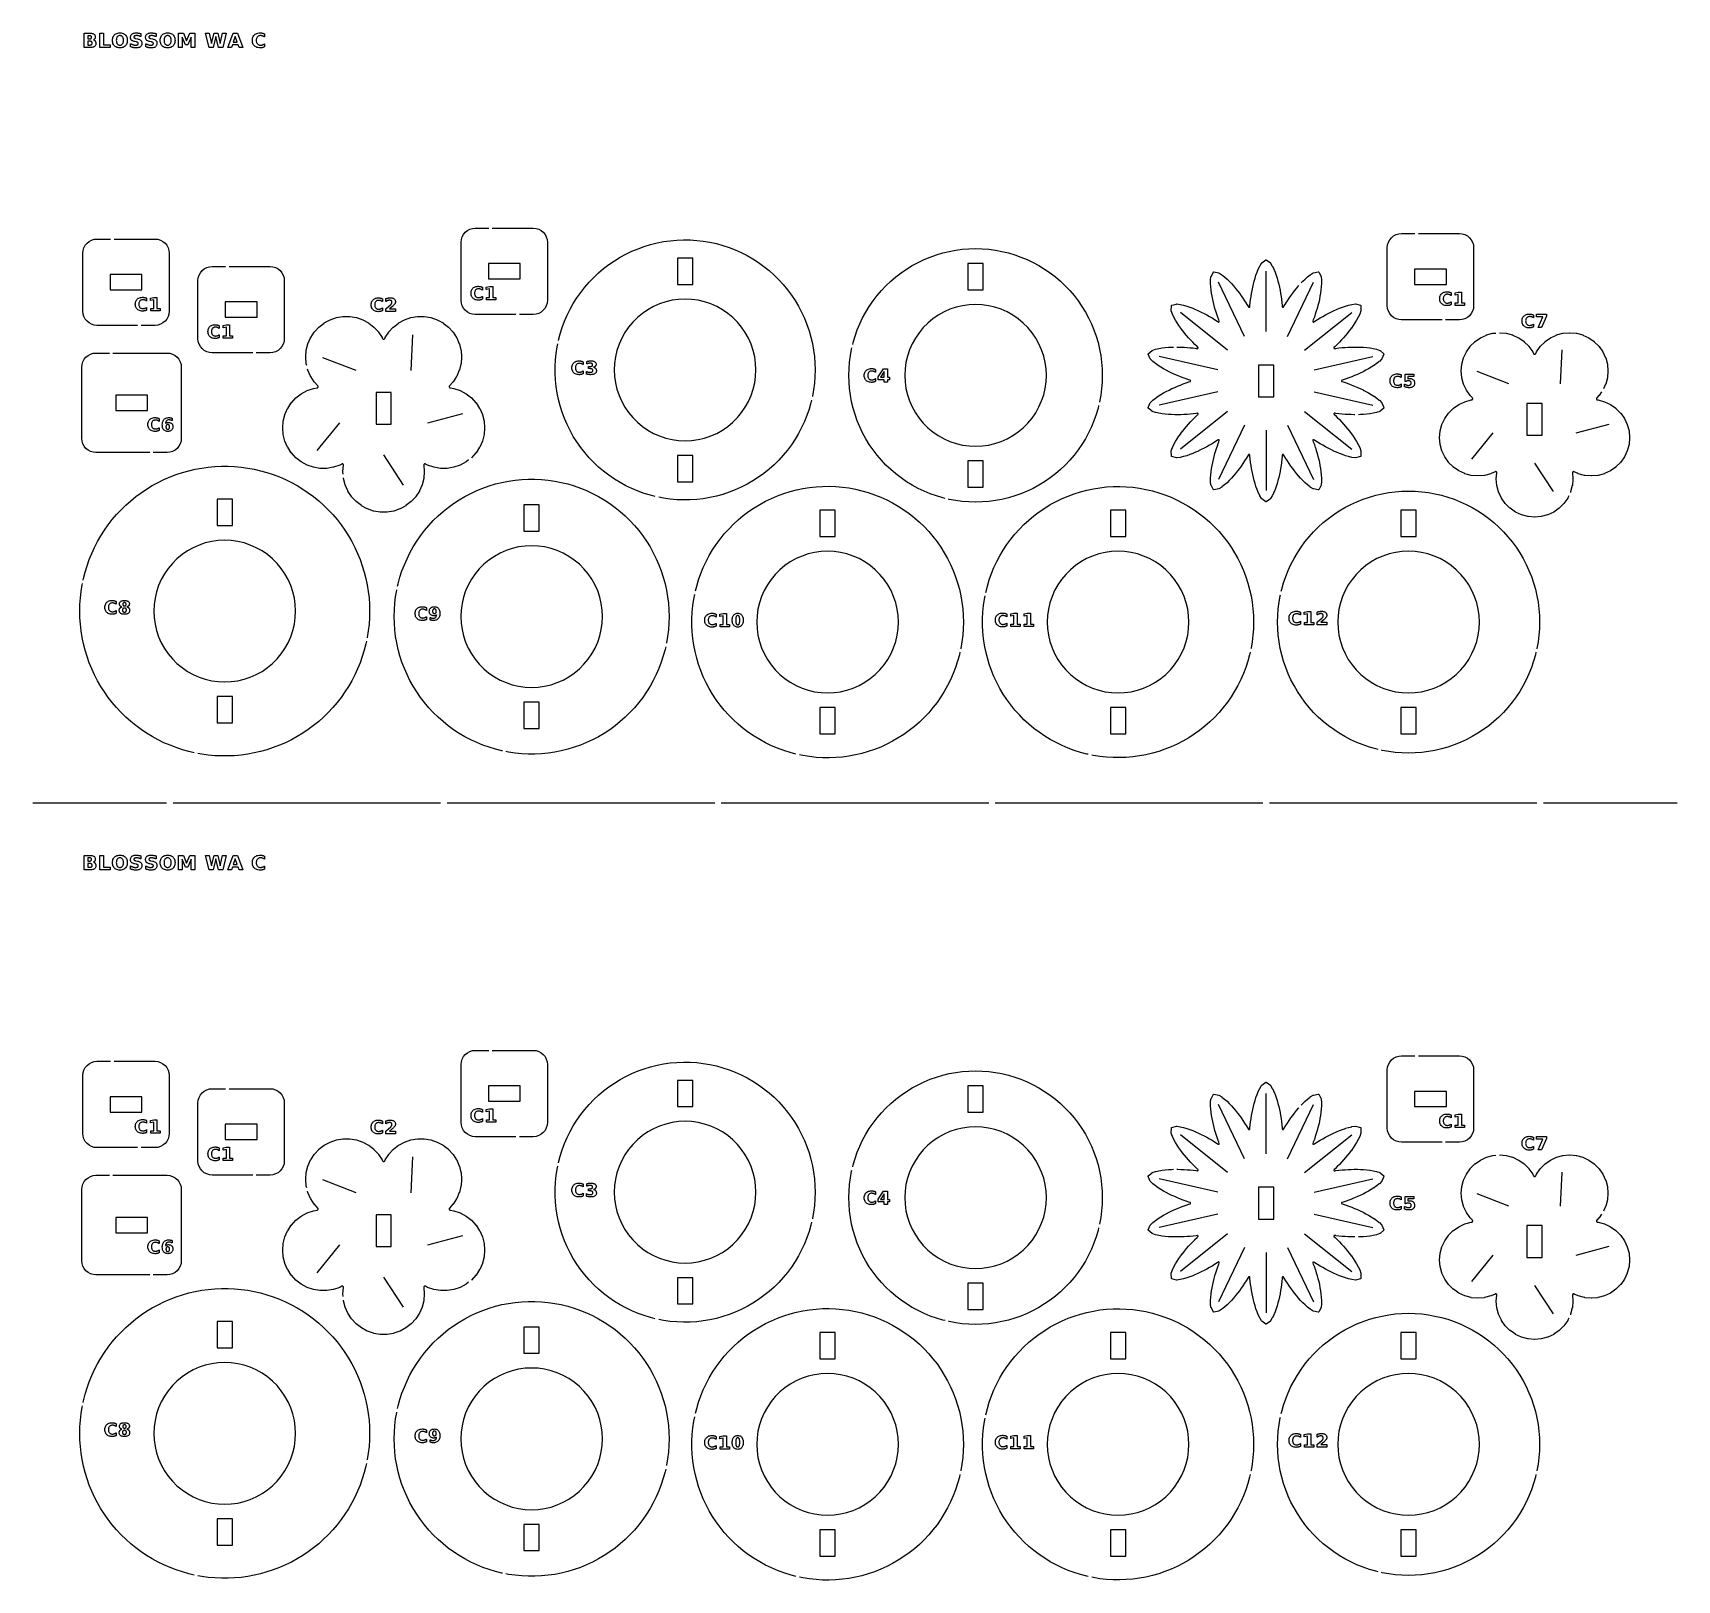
# Model space of a CAD drawing. Header units: millimetres. Extents: x 0 to 300, y 8 to 290.
import ezdxf

# ---------------------------------------------------------------- set-up
doc = ezdxf.new("R2010")
doc.units = ezdxf.units.MM
for name, color, linetype in [('CUT', 1, 'CONTINUOUS'), ('ENGRAVE', 5, 'CONTINUOUS'), ('SCORE', 7, 'CONTINUOUS')]:
    doc.layers.add(name, color=color, linetype=linetype)

msp = doc.modelspace()

# ---------------------------------------------------------------- linework, layer by layer
at = {"layer": 'CUT', "color": 1}
for points in [[(19.109, 237.125), (11.6963, 237.125), (11.1976, 237.1741), (10.7145, 237.3207), (10.2692, 237.5587), (9.8789, 237.8789), (9.5587, 238.2692), (9.3207, 238.7145), (9.1741, 239.1976), (9.125, 239.6963), (9.125, 250.3037), (9.1741, 250.8024), (9.3207, 251.2855), (9.5587, 251.7308), (9.8789, 252.1211), (10.2692, 252.4413), (10.7145, 252.6793), (11.1976, 252.8259), (11.6963, 252.875), (14.1633, 252.875)], [(14.8133, 252.875), (22.3037, 252.875), (22.8024, 252.8259), (23.2855, 252.6793), (23.7308, 252.4413), (24.1211, 252.1211), (24.4413, 251.7308), (24.6793, 251.2855), (24.8259, 250.8024), (24.875, 250.3037), (24.875, 239.6963), (24.8259, 239.1976), (24.6793, 238.7145), (24.4413, 238.2692), (24.1211, 237.8789), (23.7308, 237.5587), (23.2855, 237.3207), (22.8024, 237.1741), (22.3037, 237.125), (19.759, 237.125)], [(88.109, 239.125), (80.6963, 239.125), (80.1976, 239.1741), (79.7145, 239.3207), (79.2692, 239.5587), (78.8789, 239.8789), (78.5587, 240.2692), (78.3207, 240.7145), (78.1741, 241.1976), (78.125, 241.6963), (78.125, 252.3037), (78.1741, 252.8024), (78.3207, 253.2855), (78.5587, 253.7308), (78.8789, 254.1211), (79.2692, 254.4413), (79.7145, 254.6793), (80.1976, 254.8259), (80.6963, 254.875), (83.1633, 254.875)], [(83.8133, 254.875), (91.3037, 254.875), (91.8024, 254.8259), (92.2855, 254.6793), (92.7308, 254.4413), (93.1211, 254.1211), (93.4413, 253.7308), (93.6793, 253.2855), (93.8259, 252.8024), (93.875, 252.3037), (93.875, 241.6963), (93.8259, 241.1976), (93.6793, 240.7145), (93.4413, 240.2692), (93.1211, 239.8789), (92.7308, 239.5587), (92.2855, 239.3207), (91.8024, 239.1741), (91.3037, 239.125), (88.759, 239.125)], [(95.8928, 234.3757), (95.8991, 234.4058), (96.2052, 235.5783), (96.5708, 236.7337), (96.995, 237.8688), (97.4765, 238.9808), (98.0142, 240.0668), (98.6067, 241.1239), (99.2523, 242.1494), (99.9495, 243.1406), (100.6964, 244.0949), (101.491, 245.0098), (102.3313, 245.8829), (103.2151, 246.712), (104.1401, 247.4949), (105.1038, 248.2295), (106.1038, 248.914), (107.1375, 249.5465), (108.2021, 250.1254), (109.2948, 250.6492), (110.4129, 251.1165), (111.5534, 251.5261), (112.7133, 251.8769), (113.8896, 252.1681), (115.0793, 252.3988), (116.2791, 252.5685), (117.4861, 252.6767), (118.697, 252.7231), (119.9087, 252.7076), (121.1181, 252.6303), (122.3219, 252.4913), (123.517, 252.2911), (124.7004, 252.03), (125.8689, 251.7089), (127.0195, 251.3286), (128.1491, 250.89), (129.2549, 250.3943), (130.3339, 249.8427), (131.3834, 249.2368), (132.4005, 248.5781), (133.3827, 247.8683), (134.3274, 247.1093), (135.2321, 246.3031), (136.0944, 245.4517), (136.9121, 244.5574), (137.6831, 243.6225), (138.4054, 242.6494), (139.077, 241.6408), (139.6963, 240.5992), (140.2615, 239.5273), (140.7713, 238.4279), (141.2243, 237.3039), (141.6194, 236.1583), (141.9554, 234.994), (142.2315, 233.8141), (142.447, 232.6216), (142.6013, 231.4197), (142.6941, 230.2114), (142.725, 229), (142.6941, 227.7886), (142.6013, 226.5803), (142.447, 225.3784), (142.2315, 224.1859), (142.2198, 224.1359)], [(257.109, 238.125), (249.6963, 238.125), (249.1976, 238.1741), (248.7145, 238.3207), (248.2692, 238.5587), (247.8789, 238.8789), (247.5587, 239.2692), (247.3207, 239.7145), (247.1741, 240.1976), (247.125, 240.6963), (247.125, 251.3037), (247.1741, 251.8024), (247.3207, 252.2855), (247.5587, 252.7308), (247.8789, 253.1211), (248.2692, 253.4413), (248.7145, 253.6793), (249.1976, 253.8259), (249.6963, 253.875), (252.1633, 253.875)], [(252.8133, 253.875), (260.3037, 253.875), (260.8024, 253.8259), (261.2855, 253.6793), (261.7308, 253.4413), (262.1211, 253.1211), (262.4413, 252.7308), (262.6793, 252.2855), (262.8259, 251.8024), (262.875, 251.3037), (262.875, 240.6963), (262.8259, 240.1976), (262.6793, 239.7145), (262.4413, 239.2692), (262.1211, 238.8789), (261.7308, 238.5587), (261.2855, 238.3207), (260.8024, 238.1741), (260.3037, 238.125), (257.759, 238.125)], [(149.5817, 233.6466), (149.6629, 233.9852), (150.0068, 235.146), (150.4109, 236.2873), (150.8742, 237.4058), (151.3955, 238.4985), (151.9731, 239.5625), (152.6057, 240.5948), (153.2915, 241.5925), (154.0285, 242.5531), (154.8148, 243.4737), (155.6481, 244.3519), (156.5263, 245.1852), (157.4469, 245.9715), (158.4075, 246.7085), (159.4052, 247.3943), (160.4375, 248.0269), (161.5015, 248.6045), (162.5942, 249.1258), (163.7127, 249.5891), (164.854, 249.9932), (166.0148, 250.3371), (167.192, 250.6197), (168.3824, 250.8403), (169.5828, 250.9983), (170.7897, 251.0933), (172, 251.125), (173.2103, 251.0933), (174.4172, 250.9983), (175.6176, 250.8403), (176.808, 250.6197), (177.9852, 250.3371), (179.146, 249.9932), (180.2873, 249.5891), (181.4058, 249.1258), (182.4985, 248.6045), (183.5625, 248.0269), (184.5948, 247.3943), (185.5925, 246.7085), (186.5531, 245.9715), (187.4737, 245.1852), (188.3519, 244.3519), (189.1852, 243.4737), (189.9715, 242.5531), (190.7085, 241.5925), (191.3943, 240.5948), (192.0269, 239.5625), (192.6045, 238.4985), (193.1258, 237.4058), (193.5891, 236.2873), (193.9932, 235.146), (194.3371, 233.9852), (194.6197, 232.808), (194.8403, 231.6176), (194.9983, 230.4172), (195.0933, 229.2103), (195.125, 228), (195.0933, 226.7897), (194.9983, 225.5828), (194.8403, 224.3824), (194.6197, 223.192), (194.6072, 223.1399)], [(208.7392, 233.1747), (208.9029, 233.1749), (208.906, 233.1749), (209.466, 233.163), (209.469, 233.1629), (210.0264, 233.1392), (210.0292, 233.139), (210.584, 233.104), (210.5868, 233.1038), (211.1392, 233.0578), (211.1418, 233.0575), (211.6918, 233.001), (211.6944, 233.0007), (212.2421, 232.9337), (212.2447, 232.9334), (212.4673, 232.9018), (212.4812, 232.9006), (212.4933, 232.9006), (212.5054, 232.9019), (212.5173, 232.9043), (212.5289, 232.9078), (212.5401, 232.9125), (212.5508, 232.9182), (212.5609, 232.9249), (212.5702, 232.9326), (212.5789, 232.9411), (212.5866, 232.9505), (212.5934, 232.9605), (212.5992, 232.9712), (212.6039, 232.9823), (212.6075, 232.9939), (212.61, 233.0058), (212.6113, 233.0178), (212.6114, 233.03), (212.6104, 233.042), (212.6082, 233.054), (212.6049, 233.0656), (212.6004, 233.0769), (212.5949, 233.0877), (212.5883, 233.0979), (212.5808, 233.1074), (212.5711, 233.1175), (212.4077, 233.2719), (212.4058, 233.2737), (212.0119, 233.6601), (212.0101, 233.6619), (211.6229, 234.0566), (211.621, 234.0585), (211.2406, 234.4617), (211.2388, 234.4637), (210.8654, 234.8756), (210.8635, 234.8777), (210.4974, 235.2987), (210.4955, 235.3009), (210.137, 235.7314), (210.135, 235.7338), (209.7846, 236.1743), (209.7826, 236.1769), (209.4411, 236.6284), (209.4389, 236.6313), (209.1073, 237.0949), (209.1049, 237.0983), (208.7847, 237.5758), (208.782, 237.5799), (208.4757, 238.0741), (208.4725, 238.0794), (208.1843, 238.5951), (208.1803, 238.6028), (207.9186, 239.1492), (207.9131, 239.1625), (207.6981, 239.7666), (207.6931, 239.7829), (207.6929, 239.8), (207.724, 240.7156), (207.7285, 240.7722), (207.7826, 240.7892), (208.6683, 241.0233), (208.685, 241.0269), (208.702, 241.0257), (209.3388, 240.9505), (209.353, 240.9481), (209.944, 240.8146), (209.9524, 240.8124), (210.5193, 240.6462), (210.5252, 240.6443), (211.0752, 240.4557), (211.0798, 240.454), (211.6166, 240.2481), (211.6204, 240.2466), (212.1462, 240.0265), (212.1495, 240.025), (212.6657, 239.7926), (212.6687, 239.7912), (213.1762, 239.5477), (213.1789, 239.5463), (213.6784, 239.2926), (213.681, 239.2913), (214.1729, 239.028), (214.1754, 239.0267), (214.6601, 238.7543), (214.6624, 238.753), (215.1402, 238.4719), (215.1425, 238.4705), (215.6135, 238.1809), (215.6157, 238.1795), (216.08, 237.8815), (216.0822, 237.8801), (216.2691, 237.7551), (216.2811, 237.7479), (216.2921, 237.7427), (216.3035, 237.7386), (216.3152, 237.7356), (216.3272, 237.7338), (216.3393, 237.7331), (216.3514, 237.7336), (216.3634, 237.7353), (216.3752, 237.7381), (216.3867, 237.7421), (216.3977, 237.7472), (216.4082, 237.7533), (216.418, 237.7604), (216.4271, 237.7684), (216.4354, 237.7772), (216.4428, 237.7868), (216.4492, 237.7971), (216.4546, 237.808), (216.4589, 237.8193), (216.4621, 237.831), (216.4641, 237.843), (216.465, 237.8551), (216.4647, 237.8672), (216.4632, 237.8792), (216.4606, 237.8911), (216.4562, 237.9043), (216.376, 238.1144), (216.3751, 238.1168), (216.1879, 238.6358), (216.187, 238.6383), (216.0094, 239.1619), (216.0085, 239.1644), (215.8408, 239.6927), (215.8399, 239.6954), (215.6822, 240.2285), (215.6815, 240.2312), (215.5342, 240.7693), (215.5335, 240.7722), (215.3973, 241.3155), (215.3965, 241.3186), (215.272, 241.8675), (215.2713, 241.8707), (215.1595, 242.4256), (215.1588, 242.4292), (215.0612, 242.9908), (215.0605, 242.9949), (214.9792, 243.564), (214.9786, 243.5689), (214.917, 244.147), (214.9165, 244.1532), (214.8805, 244.7429), (214.8803, 244.7516), (214.8816, 245.3574), (214.8823, 245.3718), (214.9507, 246.0093), (214.9533, 246.0262), (214.9605, 246.0417), (215.3858, 246.8531), (215.4144, 246.9021), (215.4706, 246.8939), (216.3702, 246.7206), (216.3867, 246.7166), (216.4016, 246.7081), (216.9427, 246.3641), (216.9544, 246.3558), (217.4289, 245.9791), (217.4355, 245.9735), (217.8742, 245.5778), (217.8787, 245.5735), (218.2924, 245.1649), (218.2958, 245.1614), (218.6901, 244.743), (218.6929, 244.7399), (219.0711, 244.3135), (219.0735, 244.3107), (219.4376, 243.8774), (219.4398, 243.8748), (219.7913, 243.4352), (219.7932, 243.4328), (220.1331, 242.9875), (220.1349, 242.9852), (220.4639, 242.5346), (220.4655, 242.5323), (220.7841, 242.0766), (220.7856, 242.0744), (221.0941, 241.6138), (221.0956, 241.6116), (221.3942, 241.1463), (221.3956, 241.1441), (221.6847, 240.6741), (221.6861, 240.6719), (221.8002, 240.4782), (221.8079, 240.4665), (221.8155, 240.4571), (221.824, 240.4484), (221.8333, 240.4406), (221.8433, 240.4338), (221.8539, 240.4279), (221.865, 240.4231), (221.8766, 240.4194), (221.8884, 240.4169), (221.9005, 240.4155), (221.9126, 240.4152), (221.9247, 240.4162), (221.9367, 240.4183), (221.9483, 240.4216), (221.9596, 240.426), (221.9705, 240.4314), (221.9807, 240.4379), (221.9903, 240.4454), (221.9991, 240.4537), (222.007, 240.4629), (222.0141, 240.4728), (222.0201, 240.4833), (222.0251, 240.4943), (222.029, 240.5058), (222.0317, 240.5176), (222.0336, 240.5315), (222.0524, 240.7555), (222.0526, 240.7581), (222.1091, 241.3069), (222.1094, 241.3096), (222.1766, 241.8584), (222.1769, 241.861), (222.255, 242.4098), (222.2554, 242.4125), (222.3446, 242.9613), (222.3451, 242.9641), (222.4459, 243.5128), (222.4465, 243.5157), (222.5595, 244.0643), (222.5602, 244.0674), (222.6861, 244.6159), (222.6869, 244.6192), (222.827, 245.1676), (222.8279, 245.1712), (222.9836, 245.7195), (222.9847, 245.7235), (223.1584, 246.2715), (223.16, 246.2762), (223.3553, 246.8238), (223.3575, 246.8296), (223.581, 247.3765), (223.5845, 247.3844), (223.8486, 247.9297), (223.8555, 247.9423), (224.1938, 248.487), (224.2034, 248.5011), (224.2166, 248.5119), (224.9519, 249.0585), (224.9989, 249.0902), (225.0459, 249.0585), (225.7812, 248.512), (225.7944, 248.5012), (225.8041, 248.4871), (226.1424, 247.9424), (226.1493, 247.9298), (226.4134, 247.3845), (226.4169, 247.3766), (226.6405, 246.8298), (226.6427, 246.824), (226.8381, 246.2764), (226.8397, 246.2717), (227.0134, 245.7237), (227.0146, 245.7197), (227.1703, 245.1714), (227.1712, 245.1679), (227.3113, 244.6194), (227.3121, 244.6162), (227.4381, 244.0676), (227.4388, 244.0646), (227.5518, 243.5159), (227.5524, 243.513), (227.6533, 242.9643), (227.6538, 242.9615), (227.7431, 242.4128), (227.7435, 242.4101), (227.8216, 241.8613), (227.8219, 241.8587), (227.8892, 241.3099), (227.8895, 241.3072), (227.946, 240.7584), (227.9463, 240.7558), (227.9651, 240.5318), (227.9669, 240.5179), (227.9697, 240.5061), (227.9736, 240.4946), (227.9786, 240.4836), (227.9846, 240.4731), (227.9916, 240.4632), (227.9996, 240.454), (228.0084, 240.4457), (228.018, 240.4382), (228.0282, 240.4317), (228.039, 240.4263), (228.0503, 240.4219), (228.062, 240.4186), (228.074, 240.4165), (228.086, 240.4156), (228.0982, 240.4158), (228.1102, 240.4172), (228.1221, 240.4197), (228.1336, 240.4234), (228.1448, 240.4282), (228.1554, 240.4341), (228.1654, 240.441), (228.1747, 240.4488), (228.1832, 240.4574), (228.1908, 240.4669), (228.1984, 240.4785), (228.3126, 240.6722), (228.3139, 240.6745), (228.603, 241.1444), (228.6044, 241.1467), (228.903, 241.612), (228.9045, 241.6142), (229.2129, 242.0748), (229.2144, 242.077), (229.5329, 242.5327), (229.5346, 242.535), (229.8635, 242.9857), (229.8653, 242.988), (230.2051, 243.4333), (230.207, 243.4358), (230.5586, 243.8754), (230.5607, 243.8779), (230.9248, 244.3113), (230.9272, 244.3141), (230.9825, 244.3765)], [(40.109, 232.125), (32.6963, 232.125), (32.1976, 232.1741), (31.7145, 232.3207), (31.2692, 232.5587), (30.8789, 232.8789), (30.5587, 233.2692), (30.3207, 233.7145), (30.1741, 234.1976), (30.125, 234.6963), (30.125, 245.3037), (30.1741, 245.8024), (30.3207, 246.2855), (30.5587, 246.7308), (30.8789, 247.1211), (31.2692, 247.4413), (31.7145, 247.6793), (32.1976, 247.8259), (32.6963, 247.875), (35.1633, 247.875)], [(35.8133, 247.875), (43.3037, 247.875), (43.8024, 247.8259), (44.2855, 247.6793), (44.7308, 247.4413), (45.1211, 247.1211), (45.4413, 246.7308), (45.6793, 246.2855), (45.8259, 245.8024), (45.875, 245.3037), (45.875, 234.6963), (45.8259, 234.1976), (45.6793, 233.7145), (45.4413, 233.2692), (45.1211, 232.8789), (44.7308, 232.5587), (44.2855, 232.3207), (43.8024, 232.1741), (43.3037, 232.125), (40.759, 232.125)], [(231.4173, 244.8595), (231.7024, 245.1621), (231.7058, 245.1656), (232.1194, 245.5742), (232.1239, 245.5785), (232.5626, 245.9742), (232.5692, 245.9798), (233.0437, 246.3566), (233.0554, 246.3649), (233.5965, 246.709), (233.6113, 246.7174), (233.6279, 246.7214), (234.5275, 246.8949), (234.5836, 246.9031), (234.6122, 246.8541), (235.0376, 246.0427), (235.0448, 246.0272), (235.0474, 246.0103), (235.1158, 245.3728), (235.1166, 245.3584), (235.118, 244.7526), (235.1177, 244.7439), (235.0818, 244.1542), (235.0813, 244.148), (235.0198, 243.5699), (235.0192, 243.565), (234.9379, 242.9959), (234.9372, 242.9918), (234.8396, 242.4302), (234.839, 242.4266), (234.7272, 241.8717), (234.7265, 241.8684), (234.602, 241.3195), (234.6013, 241.3165), (234.4651, 240.7731), (234.4644, 240.7703), (234.3172, 240.2321), (234.3164, 240.2294), (234.1588, 239.6963), (234.158, 239.6936), (233.9902, 239.1653), (233.9894, 239.1628), (233.8119, 238.6392), (233.811, 238.6367), (233.6238, 238.1177), (233.6229, 238.1152), (233.5427, 237.9052), (233.5383, 237.8919), (233.5357, 237.8801), (233.5342, 237.8681), (233.5339, 237.8559), (233.5348, 237.8438), (233.5368, 237.8319), (233.54, 237.8202), (233.5443, 237.8089), (233.5497, 237.798), (233.5561, 237.7877), (233.5635, 237.7781), (233.5718, 237.7692), (233.5809, 237.7612), (233.5907, 237.7541), (233.6012, 237.748), (233.6122, 237.743), (233.6237, 237.739), (233.6355, 237.7362), (233.6475, 237.7345), (233.6596, 237.734), (233.6717, 237.7346), (233.6837, 237.7365), (233.6955, 237.7395), (233.7069, 237.7436), (233.7178, 237.7488), (233.7298, 237.756), (233.9167, 237.881), (233.9189, 237.8824), (234.3832, 238.1804), (234.3854, 238.1818), (234.8564, 238.4715), (234.8587, 238.4729), (235.3364, 238.754), (235.3388, 238.7554), (235.8234, 239.0278), (235.8259, 239.0291), (236.3178, 239.2924), (236.3204, 239.2938), (236.8198, 239.5475), (236.8226, 239.5489), (237.33, 239.7924), (237.3331, 239.7938), (237.8492, 240.0263), (237.8525, 240.0278), (238.3782, 240.2479), (238.3821, 240.2495), (238.9188, 240.4554), (238.9235, 240.4571), (239.4734, 240.6458), (239.4794, 240.6477), (240.0463, 240.8139), (240.0546, 240.8161), (240.6456, 240.9497), (240.6598, 240.9521), (241.2966, 241.0273), (241.3136, 241.0285), (241.3303, 241.0249), (242.216, 240.7909), (242.2701, 240.7739), (242.2747, 240.7173), (242.3058, 239.8017), (242.3056, 239.7847), (242.3006, 239.7683), (242.0857, 239.1642), (242.0802, 239.1509), (241.8185, 238.6045), (241.8145, 238.5968), (241.5264, 238.0811), (241.5232, 238.0757), (241.2169, 237.5815), (241.2142, 237.5774), (240.8941, 237.0999), (240.8917, 237.0965), (240.5601, 236.6329), (240.5579, 236.6299), (240.2165, 236.1785), (240.2144, 236.1758), (239.8641, 235.7353), (239.8622, 235.7329), (239.5037, 235.3024), (239.5018, 235.3001), (239.1357, 234.8792), (239.1338, 234.877), (238.7605, 234.4651), (238.7586, 234.4631), (238.3783, 234.0599), (238.3764, 234.0579), (237.9893, 233.6632), (237.9874, 233.6613), (237.5936, 233.2749), (237.5917, 233.2731), (237.4283, 233.1187), (237.4186, 233.1087), (237.4111, 233.0991), (237.4045, 233.0889), (237.399, 233.0781), (237.3945, 233.0669), (237.3912, 233.0552), (237.389, 233.0433), (237.388, 233.0312), (237.3881, 233.0191), (237.3894, 233.007), (237.3919, 232.9951), (237.3955, 232.9836), (237.4002, 232.9724), (237.406, 232.9617), (237.4128, 232.9517), (237.4206, 232.9424), (237.4292, 232.9338), (237.4386, 232.9261), (237.4486, 232.9194), (237.4593, 232.9137), (237.4705, 232.9091), (237.4821, 232.9055), (237.494, 232.9031), (237.5061, 232.9019), (237.5182, 232.9018), (237.5321, 232.9031), (237.7547, 232.9346), (237.7573, 232.935), (238.305, 233.002), (238.3076, 233.0023), (238.8576, 233.0589), (238.8602, 233.0592), (239.4126, 233.1052), (239.4154, 233.1054), (239.9702, 233.1405), (239.973, 233.1407), (240.5304, 233.1645), (240.5334, 233.1646), (241.0934, 233.1765), (241.0965, 233.1765), (241.6594, 233.1758), (241.6627, 233.1757), (242.2286, 233.1612), (242.2323, 233.1611), (242.8014, 233.1314), (242.8056, 233.1311), (243.3785, 233.0838), (243.3834, 233.0833), (243.9608, 233.0147), (243.967, 233.0138), (244.5498, 232.9176), (244.5583, 232.9159), (245.1487, 232.7798), (245.1626, 232.7759), (245.7689, 232.5673), (245.7848, 232.561), (245.7982, 232.5506), (246.4947, 231.9554), (246.5361, 231.9166), (246.5157, 231.8637), (246.1465, 231.0252), (246.1389, 231.01), (246.1273, 230.9974), (245.6715, 230.5464), (245.6608, 230.5368), (245.188, 230.158), (245.181, 230.1528), (244.6976, 229.8132), (244.6925, 229.8097), (244.2021, 229.4974), (244.1979, 229.4948), (243.7022, 229.2035), (243.6986, 229.2014), (243.1987, 228.9276), (243.1955, 228.9259), (242.692, 228.6673), (242.689, 228.6658), (242.1822, 228.4209), (242.1794, 228.4196), (241.6697, 228.1873), (241.667, 228.1861), (241.1545, 227.9656), (241.1519, 227.9645), (240.6368, 227.7554), (240.6342, 227.7544), (240.1166, 227.5561), (240.1141, 227.5552), (239.594, 227.3675), (239.5915, 227.3666), (239.069, 227.1894), (239.0665, 227.1886), (238.8523, 227.1204), (238.8392, 227.1155), (238.8283, 227.1102), (238.818, 227.1038), (238.8083, 227.0965), (238.7994, 227.0883), (238.7913, 227.0792), (238.7842, 227.0694), (238.778, 227.059), (238.7729, 227.048), (238.7688, 227.0366), (238.7659, 227.0248), (238.7641, 227.0128), (238.7636, 227.0007), (238.7641, 226.9886), (238.7659, 226.9766), (238.7688, 226.9648), (238.7729, 226.9534), (238.778, 226.9424), (238.7842, 226.9319), (238.7913, 226.9222), (238.7994, 226.9131), (238.8083, 226.9049), (238.818, 226.8976), (238.8283, 226.8912), (238.8392, 226.8859), (238.8523, 226.881), (239.0666, 226.8128), (239.069, 226.812), (239.5915, 226.6348), (239.594, 226.6339), (240.1141, 226.4463), (240.1166, 226.4454), (240.6343, 226.2472), (240.6368, 226.2462), (241.152, 226.0371), (241.1546, 226.036), (241.6671, 225.8156), (241.6698, 225.8144), (242.1795, 225.5821), (242.1824, 225.5808), (242.6891, 225.3359), (242.6921, 225.3344), (243.1957, 225.0759), (243.1989, 225.0742), (243.6988, 224.8004), (243.7025, 224.7984), (244.1981, 224.5071), (244.2023, 224.5046), (244.6927, 224.1922), (244.6979, 224.1888), (245.1814, 223.8492), (245.1883, 223.844), (245.6611, 223.4653), (245.6719, 223.4557), (246.1277, 223.0047), (246.1393, 222.9922), (246.1469, 222.9769), (246.5161, 222.1385), (246.5366, 222.0855), (246.4952, 222.0467), (245.7988, 221.4515), (245.7853, 221.441), (245.7695, 221.4347), (245.1631, 221.2261), (245.1493, 221.2222), (244.5589, 221.086), (244.5504, 221.0844), (243.9676, 220.9881), (243.9614, 220.9872), (243.384, 220.9186), (243.3791, 220.9181), (242.8062, 220.8707), (242.802, 220.8704), (242.2329, 220.8406), (242.2292, 220.8405), (241.862, 220.8311)], [(49.9727, 229.7932), (49.8898, 230.1205), (49.8876, 230.1311), (49.8862, 230.1419), (49.7868, 231.3414), (49.7864, 231.3522), (49.7868, 231.3631), (49.8862, 232.5626), (49.8876, 232.5733), (49.8898, 232.5839), (50.1853, 233.7507), (50.1884, 233.7611), (50.1923, 233.7712), (50.6758, 234.8735), (50.6806, 234.8832), (50.6861, 234.8925), (51.3444, 235.9001), (51.3507, 235.909), (51.3577, 235.9172), (52.1729, 236.8028), (52.1806, 236.8104), (52.1889, 236.8174), (53.1387, 237.5567), (53.1475, 237.563), (53.1568, 237.5686), (54.2154, 238.1414), (54.2251, 238.1462), (54.2352, 238.1501), (55.3736, 238.5409), (55.384, 238.544), (55.3946, 238.5463), (56.5818, 238.7444), (56.5926, 238.7457), (56.6034, 238.7462), (57.807, 238.7462), (57.8178, 238.7457), (57.8286, 238.7444), (59.0158, 238.5463), (59.0264, 238.544), (59.0368, 238.5409), (60.1752, 238.1501), (60.1853, 238.1462), (60.195, 238.1414), (61.2536, 237.5686), (61.2629, 237.563), (61.2717, 237.5567), (62.2216, 236.8174), (62.2298, 236.8104), (62.2375, 236.8028), (63.0527, 235.9172), (63.0597, 235.909), (63.066, 235.9001), (63.7243, 234.8925), (63.7298, 234.8832), (63.7346, 234.8735), (63.7932, 234.7398), (63.8037, 234.7188), (63.8152, 234.7004), (63.8284, 234.6832), (63.8432, 234.6673), (63.8594, 234.653), (63.877, 234.6403), (63.8957, 234.6293), (63.9154, 234.6202), (63.9358, 234.613), (63.9569, 234.6078), (63.9783, 234.6047), (64, 234.6036), (64.0217, 234.6047), (64.0431, 234.6078), (64.0642, 234.613), (64.0846, 234.6202), (64.1043, 234.6293), (64.123, 234.6403), (64.1406, 234.653), (64.1568, 234.6673), (64.1716, 234.6832), (64.1848, 234.7004), (64.1963, 234.7188), (64.2068, 234.7398), (64.2654, 234.8735), (64.2702, 234.8832), (64.2757, 234.8925), (64.934, 235.9001), (64.9403, 235.909), (64.9473, 235.9172), (65.7625, 236.8028), (65.7702, 236.8104), (65.7784, 236.8174), (66.7283, 237.5567), (66.7371, 237.563), (66.7464, 237.5686), (67.805, 238.1414), (67.8147, 238.1462), (67.8248, 238.1501), (68.9632, 238.5409), (68.9736, 238.544), (68.9842, 238.5463), (70.1714, 238.7444), (70.1822, 238.7457), (70.193, 238.7462), (71.3966, 238.7462), (71.4074, 238.7457), (71.4182, 238.7444), (72.6054, 238.5463), (72.616, 238.544), (72.6264, 238.5409), (73.7648, 238.1501), (73.7749, 238.1462), (73.7846, 238.1414), (74.8432, 237.5686), (74.8525, 237.563), (74.8613, 237.5567), (75.8111, 236.8174), (75.8194, 236.8104), (75.8271, 236.8028), (76.6423, 235.9172), (76.6493, 235.909), (76.6556, 235.9001), (77.3139, 234.8925), (77.3194, 234.8832), (77.3242, 234.8735), (77.8077, 233.7712), (77.8116, 233.7611), (77.8147, 233.7507), (78.1102, 232.5839), (78.1124, 232.5733), (78.1138, 232.5626), (78.2132, 231.3631), (78.2136, 231.3522), (78.2132, 231.3414), (78.1138, 230.1419), (78.1124, 230.1311), (78.1102, 230.1205), (77.8147, 228.9537), (77.8116, 228.9434), (77.8077, 228.9333), (77.3242, 227.831), (77.3194, 227.8213), (77.3139, 227.812), (76.6556, 226.8043), (76.6493, 226.7955), (76.6423, 226.7872), (76.0167, 226.1077), (76.0015, 226.0894), (75.9891, 226.0713), (75.9786, 226.052), (75.97, 226.0318), (75.9634, 226.0108), (75.9589, 225.9893), (75.9565, 225.9675), (75.9563, 225.9455), (75.9582, 225.9237), (75.9622, 225.9021), (75.9683, 225.881), (75.9764, 225.8606), (75.9865, 225.841), (75.9985, 225.8226), (76.0122, 225.8054), (76.0275, 225.7897), (76.0442, 225.7755), (76.0623, 225.763), (76.0815, 225.7523), (76.1016, 225.7436), (76.1225, 225.7368), (76.1458, 225.7318), (76.8048, 225.6218), (76.8154, 225.6196), (76.8258, 225.6165), (77.9642, 225.2256), (77.9743, 225.2217), (77.9841, 225.2169), (79.0426, 224.6441), (79.0519, 224.6385), (79.0607, 224.6322), (80.0106, 223.893), (80.0188, 223.886), (80.0265, 223.8783), (80.8417, 222.9928), (80.8487, 222.9845), (80.855, 222.9757), (81.5133, 221.968), (81.5189, 221.9587), (81.5236, 221.949), (82.0071, 220.8467), (82.011, 220.8366), (82.0141, 220.8263), (82.3096, 219.6595), (82.3118, 219.6489), (82.3132, 219.6381), (82.4126, 218.4386), (82.413, 218.4278), (82.4126, 218.4169), (82.3132, 217.2174), (82.3118, 217.2067), (82.3096, 217.1961), (82.0141, 216.0293), (82.011, 216.0189), (82.0071, 216.0088), (81.5236, 214.9065), (81.5189, 214.8968), (81.5133, 214.8875), (80.855, 213.8799), (80.8487, 213.871), (80.8417, 213.8628), (80.0265, 212.9772), (80.0198, 212.9705)], [(280.2444, 206.0408), (280.056, 205.6368), (280.0507, 205.6266), (280.0446, 205.617), (279.3592, 204.6381), (279.3522, 204.629), (279.3445, 204.6205), (278.4995, 203.7755), (278.491, 203.7678), (278.4819, 203.7608), (277.503, 203.0754), (277.4934, 203.0693), (277.4832, 203.064), (276.4002, 202.5589), (276.3896, 202.5546), (276.3787, 202.5511), (275.2244, 202.2418), (275.2132, 202.2394), (275.2019, 202.2379), (274.0114, 202.1337), (274, 202.1332), (273.9886, 202.1337), (272.7981, 202.2379), (272.7868, 202.2394), (272.7756, 202.2418), (271.6213, 202.5511), (271.6104, 202.5546), (271.5998, 202.5589), (270.5168, 203.064), (270.5066, 203.0693), (270.497, 203.0754), (269.5181, 203.7608), (269.509, 203.7678), (269.5005, 203.7755), (268.6555, 204.6205), (268.6478, 204.629), (268.6408, 204.6381), (267.9554, 205.617), (267.9493, 205.6266), (267.944, 205.6368), (267.4389, 206.7198), (267.4346, 206.7304), (267.4311, 206.7413), (267.1218, 207.8956), (267.1194, 207.9068), (267.1179, 207.9181), (267.0137, 209.1086), (267.0132, 209.12), (267.0137, 209.1314), (267.1067, 210.1942), (267.1076, 210.2184), (267.1062, 210.2408), (267.1026, 210.2629), (267.0968, 210.2846), (267.0888, 210.3056), (267.0789, 210.3256), (267.0669, 210.3446), (267.0532, 210.3623), (267.0377, 210.3786), (267.0207, 210.3932), (267.0024, 210.4061), (266.9828, 210.417), (266.9623, 210.426), (266.9409, 210.4329), (266.919, 210.4376), (266.8967, 210.4401), (266.8743, 210.4404), (266.852, 210.4384), (266.8299, 210.4343), (266.8084, 210.4279), (266.7859, 210.4188), (266.0527, 210.0768), (266.0421, 210.0725), (266.0312, 210.069), (264.8769, 209.7597), (264.8657, 209.7573), (264.8544, 209.7558), (263.6639, 209.6516), (263.6525, 209.6511), (263.6411, 209.6516), (262.4506, 209.7558), (262.4393, 209.7573), (262.4281, 209.7597), (261.2738, 210.069), (261.2629, 210.0725), (261.2523, 210.0768), (260.1693, 210.5819), (260.1591, 210.5872), (260.1495, 210.5933), (259.1706, 211.2787), (259.1615, 211.2857), (259.1531, 211.2934), (258.308, 212.1384), (258.3003, 212.1469), (258.2934, 212.156), (257.6079, 213.1349), (257.6018, 213.1445), (257.5965, 213.1546), (257.0915, 214.2377), (257.0871, 214.2483), (257.0836, 214.2592), (256.7743, 215.4135), (256.7719, 215.4247), (256.7704, 215.436), (256.6662, 216.6265), (256.6657, 216.6379), (256.6662, 216.6493), (256.7704, 217.8398), (256.7719, 217.8511), (256.7743, 217.8623), (257.0836, 219.0166), (257.0871, 219.0275), (257.0915, 219.0381), (257.5965, 220.1211), (257.6018, 220.1313), (257.6079, 220.1409), (258.2934, 221.1198), (258.3003, 221.1289), (258.308, 221.1373), (259.1531, 221.9824), (259.1615, 221.9901), (259.1706, 221.997), (260.1495, 222.6825), (260.1591, 222.6886), (260.1693, 222.6939), (261.2523, 223.1989), (261.2629, 223.2033), (261.2738, 223.2068), (262.4281, 223.5161), (262.4393, 223.5185), (262.4506, 223.52), (262.5129, 223.5255), (262.5367, 223.5287), (262.5582, 223.5339), (262.5792, 223.5412), (262.5993, 223.5505), (262.6185, 223.5617), (262.6364, 223.5748), (262.6529, 223.5895), (262.6679, 223.6059), (262.6813, 223.6236), (262.6928, 223.6425), (262.7024, 223.6625), (262.71, 223.6834), (262.7155, 223.7049), (262.7188, 223.7268), (262.72, 223.7489), (262.719, 223.7711), (262.7158, 223.793), (262.7105, 223.8146), (262.7031, 223.8355), (262.6936, 223.8555), (262.6822, 223.8746), (262.669, 223.8924), (262.6529, 223.9102), (262.2604, 224.3027), (262.2527, 224.3111), (262.2457, 224.3202), (261.5603, 225.2991), (261.5542, 225.3087), (261.5489, 225.3189), (261.0438, 226.4019), (261.0395, 226.4125), (261.036, 226.4234), (260.7267, 227.5777), (260.7243, 227.5889), (260.7228, 227.6002), (260.6186, 228.7907), (260.6181, 228.8021), (260.6186, 228.8135), (260.7228, 230.004), (260.7243, 230.0153), (260.7267, 230.0265), (261.036, 231.1808), (261.0395, 231.1917), (261.0438, 231.2023), (261.5489, 232.2854), (261.5542, 232.2955), (261.5603, 232.3051), (262.2457, 233.284), (262.2527, 233.2931), (262.2604, 233.3016), (263.1054, 234.1466), (263.1139, 234.1543), (263.123, 234.1613), (264.1019, 234.8467), (264.1115, 234.8528), (264.1216, 234.8581), (265.2047, 235.3632), (265.2153, 235.3675), (265.2262, 235.371), (266.3805, 235.6803), (266.3917, 235.6827), (266.403, 235.6842), (266.9315, 235.7305)], [(267.579, 235.7871), (267.5935, 235.7884), (267.6049, 235.7889), (267.6163, 235.7884), (268.8068, 235.6842), (268.8181, 235.6827), (268.8293, 235.6803), (269.9836, 235.371), (269.9945, 235.3675), (270.0051, 235.3632), (271.0881, 234.8581), (271.0983, 234.8528), (271.1079, 234.8467), (272.0868, 234.1613), (272.0959, 234.1543), (272.1043, 234.1466), (272.9494, 233.3016), (272.9571, 233.2931), (272.964, 233.284), (273.6495, 232.3051), (273.6556, 232.2955), (273.6609, 232.2854), (273.7953, 231.9972), (273.8065, 231.9759), (273.8187, 231.9574), (273.8327, 231.9402), (273.8484, 231.9245), (273.8655, 231.9103), (273.8839, 231.898), (273.9034, 231.8875), (273.9239, 231.8789), (273.9451, 231.8725), (273.9668, 231.8681), (273.9889, 231.8659), (274.0111, 231.8659), (274.0332, 231.8681), (274.0549, 231.8725), (274.0761, 231.8789), (274.0966, 231.8875), (274.1161, 231.898), (274.1345, 231.9103), (274.1516, 231.9245), (274.1673, 231.9402), (274.1813, 231.9574), (274.1935, 231.9759), (274.2047, 231.9972), (274.3391, 232.2854), (274.3444, 232.2955), (274.3505, 232.3051), (275.036, 233.284), (275.0429, 233.2931), (275.0506, 233.3016), (275.8957, 234.1466), (275.9041, 234.1543), (275.9132, 234.1613), (276.8921, 234.8467), (276.9017, 234.8528), (276.9119, 234.8581), (277.9949, 235.3632), (278.0055, 235.3675), (278.0164, 235.371), (279.1707, 235.6803), (279.1819, 235.6827), (279.1932, 235.6842), (280.3837, 235.7884), (280.3951, 235.7889), (280.4065, 235.7884), (281.597, 235.6842), (281.6083, 235.6827), (281.6195, 235.6803), (282.7738, 235.371), (282.7847, 235.3675), (282.7953, 235.3632), (283.8784, 234.8581), (283.8885, 234.8528), (283.8981, 234.8467), (284.877, 234.1613), (284.8861, 234.1543), (284.8946, 234.1466), (285.7396, 233.3016), (285.7473, 233.2931), (285.7543, 233.284), (286.4397, 232.3051), (286.4458, 232.2955), (286.4511, 232.2854), (286.9562, 231.2023), (286.9605, 231.1917), (286.964, 231.1808), (287.2733, 230.0265), (287.2757, 230.0153), (287.2772, 230.004), (287.3814, 228.8135), (287.3819, 228.8021), (287.3814, 228.7907), (287.2772, 227.6002), (287.2757, 227.5889), (287.2733, 227.5777), (286.964, 226.4234), (286.9605, 226.4125), (286.9562, 226.4019), (286.5638, 225.5606)], [(21.309, 213.925), (11.4963, 213.925), (10.9976, 213.9741), (10.5145, 214.1207), (10.0692, 214.3587), (9.6789, 214.6789), (9.3587, 215.0692), (9.1207, 215.5145), (8.9741, 215.9976), (8.925, 216.4963), (8.925, 229.5037), (8.9741, 230.0024), (9.1207, 230.4855), (9.3587, 230.9308), (9.6789, 231.3211), (10.0692, 231.6413), (10.5145, 231.8793), (10.9976, 232.0259), (11.4963, 232.075), (13.9633, 232.075)], [(14.6133, 232.075), (24.5037, 232.075), (25.0024, 232.0259), (25.4855, 231.8793), (25.9308, 231.6413), (26.3211, 231.3211), (26.6413, 230.9308), (26.8793, 230.4855), (27.0259, 230.0024), (27.075, 229.5037), (27.075, 216.4963), (27.0259, 215.9976), (26.8793, 215.5145), (26.6413, 215.0692), (26.3211, 214.6789), (25.9308, 214.3587), (25.4855, 214.1207), (25.0024, 213.9741), (24.5037, 213.925), (21.959, 213.925)], [(113.5641, 205.9125), (112.7133, 206.1231), (111.5534, 206.4739), (110.4129, 206.8835), (109.2948, 207.3508), (108.2021, 207.8746), (107.1375, 208.4535), (106.1038, 209.086), (105.1038, 209.7705), (104.1401, 210.5051), (103.2151, 211.288), (102.3313, 212.1171), (101.491, 212.9902), (100.6964, 213.9051), (99.9495, 214.8594), (99.2523, 215.8506), (98.6067, 216.8761), (98.0142, 217.9332), (97.4765, 219.0192), (96.995, 220.1312), (96.5708, 221.2663), (96.2052, 222.4217), (95.8991, 223.5942), (95.6532, 224.7808), (95.4682, 225.9784), (95.3446, 227.1839), (95.2827, 228.3941), (95.2827, 229.6059), (95.3446, 230.8161), (95.4682, 232.0216), (95.6532, 233.2192), (95.7609, 233.7392)], [(166.4306, 205.5631), (166.0148, 205.6629), (164.854, 206.0068), (163.7127, 206.4109), (162.5942, 206.8742), (161.5015, 207.3955), (160.4375, 207.9731), (159.4052, 208.6057), (158.4075, 209.2915), (157.4469, 210.0285), (156.5263, 210.8148), (155.6481, 211.6481), (154.8148, 212.5263), (154.0285, 213.4469), (153.2915, 214.4075), (152.6057, 215.4052), (151.9731, 216.4375), (151.3955, 217.5015), (150.8742, 218.5942), (150.4109, 219.7127), (150.0068, 220.854), (149.6629, 222.0148), (149.3803, 223.192), (149.1597, 224.3824), (149.0017, 225.5828), (148.9067, 226.7897), (148.875, 228), (148.9067, 229.2103), (149.0017, 230.4172), (149.1597, 231.6176), (149.3803, 232.808), (149.4299, 233.0146)], [(241.2121, 220.8253), (241.0971, 220.8251), (241.094, 220.8251), (240.534, 220.837), (240.531, 220.8371), (239.9736, 220.8608), (239.9708, 220.861), (239.416, 220.896), (239.4132, 220.8962), (238.8608, 220.9422), (238.8582, 220.9425), (238.3082, 220.999), (238.3056, 220.9993), (237.7579, 221.0663), (237.7553, 221.0666), (237.5327, 221.0982), (237.5188, 221.0994), (237.5067, 221.0994), (237.4946, 221.0981), (237.4827, 221.0957), (237.4711, 221.0922), (237.4599, 221.0875), (237.4492, 221.0818), (237.4391, 221.0751), (237.4298, 221.0674), (237.4211, 221.0589), (237.4134, 221.0495), (237.4066, 221.0395), (237.4008, 221.0288), (237.3961, 221.0177), (237.3925, 221.0061), (237.39, 220.9942), (237.3887, 220.9822), (237.3886, 220.97), (237.3896, 220.958), (237.3918, 220.946), (237.3951, 220.9344), (237.3996, 220.9231), (237.4051, 220.9123), (237.4117, 220.9021), (237.4192, 220.8926), (237.4289, 220.8825), (237.5923, 220.7281), (237.5942, 220.7263), (237.9881, 220.3399), (237.9899, 220.3381), (238.3771, 219.9434), (238.379, 219.9415), (238.7594, 219.5383), (238.7612, 219.5363), (239.1346, 219.1244), (239.1365, 219.1223), (239.5026, 218.7013), (239.5045, 218.6991), (239.863, 218.2686), (239.865, 218.2662), (240.2154, 217.8257), (240.2174, 217.8231), (240.5589, 217.3716), (240.5611, 217.3687), (240.8927, 216.9051), (240.8951, 216.9017), (241.2153, 216.4242), (241.218, 216.4201), (241.5243, 215.9259), (241.5275, 215.9206), (241.8157, 215.4049), (241.8197, 215.3972), (242.0814, 214.8508), (242.0869, 214.8375), (242.3019, 214.2334), (242.3069, 214.2171), (242.3071, 214.2), (242.276, 213.2844), (242.2715, 213.2278), (242.2174, 213.2108), (241.3317, 212.9767), (241.315, 212.9731), (241.298, 212.9743), (240.6612, 213.0495), (240.647, 213.0519), (240.056, 213.1854), (240.0476, 213.1876), (239.4807, 213.3538), (239.4748, 213.3557), (238.9248, 213.5443), (238.9202, 213.546), (238.3834, 213.7519), (238.3796, 213.7534), (237.8538, 213.9735), (237.8505, 213.975), (237.3343, 214.2074), (237.3313, 214.2088), (236.8238, 214.4523), (236.8211, 214.4537), (236.3216, 214.7074), (236.319, 214.7087), (235.8271, 214.972), (235.8246, 214.9733), (235.3399, 215.2457), (235.3376, 215.247), (234.8598, 215.5281), (234.8575, 215.5295), (234.3865, 215.8191), (234.3843, 215.8205), (233.92, 216.1185), (233.9178, 216.1199), (233.7309, 216.2449), (233.7189, 216.2521), (233.7079, 216.2573), (233.6965, 216.2614), (233.6848, 216.2644), (233.6728, 216.2662), (233.6607, 216.2669), (233.6486, 216.2664), (233.6366, 216.2647), (233.6248, 216.2619), (233.6133, 216.2579), (233.6023, 216.2528), (233.5918, 216.2467), (233.582, 216.2396), (233.5729, 216.2316), (233.5646, 216.2228), (233.5572, 216.2132), (233.5508, 216.2029), (233.5454, 216.192), (233.5411, 216.1807), (233.5379, 216.169), (233.5359, 216.157), (233.535, 216.1449), (233.5353, 216.1328), (233.5368, 216.1208), (233.5394, 216.1089), (233.5438, 216.0957), (233.624, 215.8856), (233.6249, 215.8832), (233.8121, 215.3642), (233.813, 215.3617), (233.9906, 214.8381), (233.9915, 214.8356), (234.1592, 214.3073), (234.1601, 214.3046), (234.3178, 213.7715), (234.3185, 213.7688), (234.4658, 213.2307), (234.4665, 213.2278), (234.6027, 212.6845), (234.6035, 212.6814), (234.728, 212.1325), (234.7287, 212.1293), (234.8405, 211.5744), (234.8412, 211.5708), (234.9388, 211.0092), (234.9395, 211.0051), (235.0208, 210.436), (235.0214, 210.4311), (235.083, 209.853), (235.0835, 209.8468), (235.1195, 209.2571), (235.1197, 209.2484), (235.1184, 208.6426), (235.1177, 208.6282), (235.0493, 207.9907), (235.0467, 207.9738), (235.0395, 207.9583), (234.6142, 207.1469), (234.5856, 207.0979), (234.5294, 207.1061), (233.6298, 207.2794), (233.6133, 207.2834), (233.5984, 207.2919), (233.0573, 207.6359), (233.0456, 207.6442), (232.5711, 208.0209), (232.5645, 208.0265), (232.1258, 208.4222), (232.1213, 208.4265), (231.7076, 208.8351), (231.7042, 208.8386), (231.3099, 209.257), (231.3071, 209.2601), (230.9289, 209.6865), (230.9265, 209.6893), (230.5624, 210.1226), (230.5602, 210.1252), (230.2087, 210.5648), (230.2068, 210.5672), (229.8669, 211.0125), (229.8651, 211.0148), (229.5361, 211.4654), (229.5345, 211.4677), (229.2159, 211.9234), (229.2144, 211.9256), (228.9059, 212.3862), (228.9044, 212.3884), (228.6058, 212.8537), (228.6044, 212.8559), (228.3153, 213.3259), (228.3139, 213.3281), (228.1998, 213.5218), (228.1921, 213.5335), (228.1845, 213.5429), (228.176, 213.5516), (228.1667, 213.5594), (228.1567, 213.5662), (228.1461, 213.5721), (228.135, 213.5769), (228.1234, 213.5806), (228.1116, 213.5831), (228.0995, 213.5845), (228.0874, 213.5848), (228.0753, 213.5838), (228.0633, 213.5817), (228.0517, 213.5784), (228.0404, 213.574), (228.0295, 213.5686), (228.0193, 213.5621), (228.0097, 213.5546), (228.0009, 213.5463), (227.993, 213.5371), (227.9859, 213.5272), (227.9799, 213.5167), (227.9749, 213.5057), (227.971, 213.4942), (227.9683, 213.4824), (227.9664, 213.4685), (227.9476, 213.2445), (227.9474, 213.2419), (227.8909, 212.6931), (227.8906, 212.6904), (227.8234, 212.1416), (227.8231, 212.139), (227.745, 211.5902), (227.7446, 211.5875), (227.6554, 211.0387), (227.6549, 211.0359), (227.5541, 210.4872), (227.5535, 210.4843), (227.4405, 209.9357), (227.4398, 209.9326), (227.3139, 209.3841), (227.3131, 209.3808), (227.173, 208.8324), (227.1721, 208.8288), (227.0164, 208.2805), (227.0153, 208.2765), (226.8416, 207.7285), (226.84, 207.7238), (226.6447, 207.1762), (226.6425, 207.1704), (226.419, 206.6235), (226.4155, 206.6156), (226.1514, 206.0703), (226.1445, 206.0577), (225.8062, 205.513), (225.7966, 205.4989), (225.7834, 205.4881), (225.0481, 204.9415), (225.0011, 204.9098), (224.9541, 204.9415), (224.2188, 205.488), (224.2056, 205.4988), (224.1959, 205.5129), (223.8576, 206.0576), (223.8507, 206.0702), (223.5866, 206.6155), (223.5831, 206.6234), (223.3595, 207.1702), (223.3573, 207.176), (223.1619, 207.7236), (223.1603, 207.7283), (222.9866, 208.2763), (222.9854, 208.2803), (222.8297, 208.8286), (222.8288, 208.8321), (222.6887, 209.3806), (222.6879, 209.3838), (222.5619, 209.9324), (222.5612, 209.9354), (222.4482, 210.4841), (222.4476, 210.487), (222.3467, 211.0357), (222.3462, 211.0385), (222.2569, 211.5872), (222.2565, 211.5899), (222.1784, 212.1387), (222.1781, 212.1413), (222.1108, 212.6901), (222.1105, 212.6928), (222.054, 213.2416), (222.0537, 213.2442), (222.0349, 213.4682), (222.0331, 213.4821), (222.0303, 213.4939), (222.0264, 213.5054), (222.0214, 213.5164), (222.0154, 213.5269), (222.0084, 213.5368), (222.0004, 213.546), (221.9916, 213.5543), (221.982, 213.5618), (221.9718, 213.5683), (221.961, 213.5737), (221.9497, 213.5781), (221.938, 213.5814), (221.926, 213.5835), (221.914, 213.5844), (221.9018, 213.5842), (221.8898, 213.5828), (221.8779, 213.5803), (221.8664, 213.5766), (221.8552, 213.5718), (221.8446, 213.5659), (221.8346, 213.559), (221.8253, 213.5512), (221.8168, 213.5426), (221.8092, 213.5331), (221.8016, 213.5215), (221.6874, 213.3278), (221.6861, 213.3255), (221.397, 212.8556), (221.3956, 212.8533), (221.097, 212.388), (221.0955, 212.3858), (220.7871, 211.9252), (220.7856, 211.923), (220.4671, 211.4673), (220.4654, 211.465), (220.1365, 211.0143), (220.1347, 211.012), (219.7949, 210.5667), (219.793, 210.5642), (219.4414, 210.1246), (219.4393, 210.1221), (219.0752, 209.6887), (219.0728, 209.6859), (218.6947, 209.2594), (218.6919, 209.2564), (218.2976, 208.8379), (218.2942, 208.8344), (217.8806, 208.4258), (217.8761, 208.4215), (217.4374, 208.0258), (217.4308, 208.0202), (216.9563, 207.6434), (216.9446, 207.6351), (216.4035, 207.291), (216.3887, 207.2826), (216.3721, 207.2786), (215.4725, 207.1051), (215.4164, 207.0969), (215.3878, 207.1459), (214.9624, 207.9573), (214.9552, 207.9728), (214.9526, 207.9897), (214.8842, 208.6272), (214.8834, 208.6416), (214.882, 209.2474), (214.8823, 209.2561), (214.9182, 209.8458), (214.9187, 209.852), (214.9802, 210.4301), (214.9808, 210.435), (215.0621, 211.0041), (215.0628, 211.0082), (215.1604, 211.5698), (215.161, 211.5734), (215.2728, 212.1283), (215.2735, 212.1316), (215.398, 212.6805), (215.3987, 212.6835), (215.5349, 213.2269), (215.5356, 213.2297), (215.6828, 213.7679), (215.6836, 213.7706), (215.8412, 214.3037), (215.842, 214.3064), (216.0098, 214.8347), (216.0106, 214.8372), (216.1881, 215.3608), (216.189, 215.3633), (216.3762, 215.8823), (216.3771, 215.8848), (216.4573, 216.0948), (216.4617, 216.1081), (216.4643, 216.1199), (216.4658, 216.1319), (216.4661, 216.1441), (216.4652, 216.1562), (216.4632, 216.1681), (216.46, 216.1798), (216.4557, 216.1911), (216.4503, 216.202), (216.4439, 216.2123), (216.4365, 216.2219), (216.4282, 216.2308), (216.4191, 216.2388), (216.4093, 216.2459), (216.3988, 216.252), (216.3878, 216.257), (216.3763, 216.261), (216.3645, 216.2638), (216.3525, 216.2655), (216.3404, 216.266), (216.3283, 216.2654), (216.3163, 216.2635), (216.3045, 216.2605), (216.2931, 216.2564), (216.2822, 216.2512), (216.2702, 216.244), (216.0833, 216.119), (216.0811, 216.1176), (215.6168, 215.8196), (215.6146, 215.8182), (215.1436, 215.5285), (215.1413, 215.5271), (214.6636, 215.246), (214.6612, 215.2446), (214.1766, 214.9722), (214.1741, 214.9709), (213.6822, 214.7076), (213.6796, 214.7062), (213.1802, 214.4525), (213.1774, 214.4511), (212.67, 214.2076), (212.6669, 214.2062), (212.1508, 213.9737), (212.1475, 213.9722), (211.6218, 213.7521), (211.6179, 213.7505), (211.0812, 213.5446), (211.0765, 213.5429), (210.5266, 213.3542), (210.5206, 213.3523), (209.9537, 213.1861), (209.9454, 213.1839), (209.3544, 213.0503), (209.3402, 213.0479), (208.7034, 212.9727), (208.6864, 212.9715), (208.6697, 212.9751), (207.784, 213.2091), (207.7299, 213.2261), (207.7253, 213.2827), (207.6942, 214.1983), (207.6944, 214.2153), (207.6994, 214.2317), (207.9143, 214.8358), (207.9198, 214.8491), (208.1815, 215.3955), (208.1855, 215.4032), (208.4736, 215.9189), (208.4768, 215.9243), (208.7831, 216.4185), (208.7858, 216.4226), (209.1059, 216.9001), (209.1083, 216.9035), (209.4399, 217.3671), (209.4421, 217.3701), (209.7835, 217.8215), (209.7856, 217.8242), (210.1359, 218.2647), (210.1378, 218.2671), (210.4963, 218.6976), (210.4982, 218.6999), (210.8643, 219.1208), (210.8662, 219.123), (211.2395, 219.5349), (211.2414, 219.5369), (211.6217, 219.9401), (211.6236, 219.9421), (212.0107, 220.3368), (212.0126, 220.3387), (212.4064, 220.7251), (212.4083, 220.7269), (212.5717, 220.8813), (212.5814, 220.8913), (212.5889, 220.9009), (212.5955, 220.9111), (212.601, 220.9219), (212.6055, 220.9331), (212.6088, 220.9448), (212.611, 220.9567), (212.612, 220.9688), (212.6119, 220.9809), (212.6106, 220.993), (212.6081, 221.0049), (212.6045, 221.0164), (212.5998, 221.0276), (212.594, 221.0383), (212.5872, 221.0483), (212.5794, 221.0576), (212.5708, 221.0662), (212.5614, 221.0739), (212.5514, 221.0806), (212.5407, 221.0863), (212.5295, 221.0909), (212.5179, 221.0945), (212.506, 221.0969), (212.4939, 221.0981), (212.4818, 221.0982), (212.4679, 221.0969), (212.2453, 221.0654), (212.2427, 221.065), (211.695, 220.998), (211.6924, 220.9977), (211.1424, 220.9411), (211.1398, 220.9408), (210.5874, 220.8948), (210.5846, 220.8946), (210.0298, 220.8595), (210.027, 220.8593), (209.4696, 220.8355), (209.4666, 220.8354), (208.9066, 220.8235), (208.9035, 220.8235), (208.3406, 220.8242), (208.3373, 220.8243), (207.7714, 220.8388), (207.7677, 220.8389), (207.1986, 220.8686), (207.1944, 220.8689), (206.6215, 220.9162), (206.6166, 220.9167), (206.0392, 220.9853), (206.033, 220.9862), (205.4502, 221.0824), (205.4417, 221.0841), (204.8513, 221.2202), (204.8374, 221.2241), (204.2311, 221.4327), (204.2152, 221.439), (204.2018, 221.4494), (203.5053, 222.0446), (203.4639, 222.0834), (203.4843, 222.1363), (203.8535, 222.9748), (203.8611, 222.99), (203.8727, 223.0026), (204.3285, 223.4536), (204.3392, 223.4632), (204.812, 223.842), (204.819, 223.8472), (205.3024, 224.1868), (205.3075, 224.1903), (205.7979, 224.5026), (205.8021, 224.5052), (206.2978, 224.7965), (206.3014, 224.7986), (206.8013, 225.0724), (206.8045, 225.0741), (207.308, 225.3327), (207.311, 225.3342), (207.8178, 225.5791), (207.8206, 225.5804), (208.3303, 225.8127), (208.333, 225.8139), (208.8455, 226.0344), (208.8481, 226.0355), (209.3632, 226.2446), (209.3658, 226.2456), (209.8834, 226.4439), (209.8859, 226.4448), (210.406, 226.6325), (210.4085, 226.6334), (210.931, 226.8106), (210.9335, 226.8114), (211.1477, 226.8796), (211.1608, 226.8845), (211.1717, 226.8898), (211.182, 226.8962), (211.1917, 226.9035), (211.2006, 226.9117), (211.2087, 226.9208), (211.2158, 226.9306), (211.222, 226.941), (211.2271, 226.952), (211.2312, 226.9634), (211.2341, 226.9752), (211.2359, 226.9872), (211.2364, 226.9993), (211.2359, 227.0114), (211.2341, 227.0234), (211.2312, 227.0352), (211.2271, 227.0466), (211.222, 227.0576), (211.2158, 227.0681), (211.2087, 227.0778), (211.2006, 227.0869), (211.1917, 227.0951), (211.182, 227.1024), (211.1717, 227.1088), (211.1608, 227.1141), (211.1477, 227.119), (210.9334, 227.1872), (210.931, 227.188), (210.4085, 227.3652), (210.406, 227.3661), (209.8859, 227.5537), (209.8834, 227.5546), (209.3657, 227.7528), (209.3632, 227.7538), (208.848, 227.9629), (208.8454, 227.964), (208.3329, 228.1844), (208.3302, 228.1856), (207.8205, 228.4179), (207.8176, 228.4192), (207.3109, 228.6641), (207.3079, 228.6656), (206.8043, 228.9241), (206.8011, 228.9258), (206.3012, 229.1996), (206.2975, 229.2016), (205.8019, 229.4929), (205.7977, 229.4954), (205.3073, 229.8078), (205.3021, 229.8112), (204.8186, 230.1508), (204.8117, 230.156), (204.3389, 230.5347), (204.3281, 230.5443), (203.8723, 230.9953), (203.8607, 231.0078), (203.8531, 231.0231), (203.4839, 231.8615), (203.4634, 231.9145), (203.5048, 231.9533), (204.2012, 232.5485), (204.2147, 232.559), (204.2305, 232.5653), (204.8369, 232.7739), (204.8507, 232.7778), (205.4411, 232.914), (205.4496, 232.9156), (206.0324, 233.0119), (206.0386, 233.0128), (206.616, 233.0814), (206.6209, 233.0819), (207.1938, 233.1293), (207.198, 233.1296), (207.7671, 233.1594), (207.7708, 233.1595), (208.0893, 233.1677)], [(56.6202, 209.9634), (56.5816, 210.4292), (56.5812, 210.44), (56.5816, 210.4508), (56.6777, 211.6102), (56.6785, 211.634), (56.6771, 211.6559), (56.6736, 211.6776), (56.6679, 211.6988), (56.6603, 211.7194), (56.6506, 211.7391), (56.6391, 211.7578), (56.6258, 211.7753), (56.6109, 211.7914), (56.5944, 211.806), (56.5766, 211.8189), (56.5577, 211.83), (56.5377, 211.8392), (56.517, 211.8464), (56.4956, 211.8516), (56.4739, 211.8546), (56.4519, 211.8555), (56.43, 211.8543), (56.4083, 211.8509), (56.387, 211.8454), (56.3664, 211.8379), (56.3449, 211.8276), (55.9956, 211.6386), (55.9859, 211.6338), (55.9758, 211.6299), (54.8374, 211.2391), (54.827, 211.236), (54.8164, 211.2337), (53.6292, 211.0356), (53.6184, 211.0343), (53.6076, 211.0338), (52.404, 211.0338), (52.3931, 211.0343), (52.3824, 211.0356), (51.1952, 211.2337), (51.1846, 211.236), (51.1742, 211.2391), (50.0358, 211.6299), (50.0257, 211.6338), (50.0159, 211.6386), (48.9574, 212.2114), (48.9481, 212.217), (48.9393, 212.2233), (47.9894, 212.9626), (47.9812, 212.9696), (47.9735, 212.9772), (47.1583, 213.8628), (47.1513, 213.871), (47.145, 213.8799), (46.4867, 214.8875), (46.4811, 214.8968), (46.4764, 214.9065), (45.9929, 216.0088), (45.989, 216.0189), (45.9859, 216.0293), (45.6904, 217.1961), (45.6882, 217.2067), (45.6868, 217.2174), (45.5874, 218.4169), (45.587, 218.4278), (45.5874, 218.4386), (45.6868, 219.6381), (45.6882, 219.6489), (45.6904, 219.6595), (45.9859, 220.8263), (45.989, 220.8366), (45.9929, 220.8467), (46.4764, 221.949), (46.4811, 221.9587), (46.4867, 221.968), (47.145, 222.9757), (47.1513, 222.9845), (47.1583, 222.9928), (47.9735, 223.8783), (47.9812, 223.886), (47.9894, 223.893), (48.9393, 224.6322), (48.9481, 224.6385), (48.9574, 224.6441), (50.0159, 225.2169), (50.0257, 225.2217), (50.0358, 225.2256), (51.1742, 225.6165), (51.1846, 225.6196), (51.1952, 225.6218), (51.8542, 225.7318), (51.8775, 225.7368), (51.8984, 225.7436), (51.9185, 225.7523), (51.9377, 225.763), (51.9558, 225.7755), (51.9725, 225.7897), (51.9878, 225.8054), (52.0015, 225.8226), (52.0135, 225.841), (52.0236, 225.8606), (52.0317, 225.881), (52.0378, 225.9021), (52.0418, 225.9237), (52.0437, 225.9455), (52.0435, 225.9675), (52.0411, 225.9893), (52.0366, 226.0108), (52.03, 226.0318), (52.0214, 226.052), (52.0109, 226.0713), (51.9985, 226.0894), (51.9833, 226.1077), (51.3577, 226.7872), (51.3507, 226.7955), (51.3444, 226.8043), (50.6861, 227.812), (50.6806, 227.8213), (50.6758, 227.831), (50.1923, 228.9333), (50.1884, 228.9434), (50.1853, 228.9537), (50.1322, 229.1631)], [(286.233, 225.0039), (285.7543, 224.3202), (285.7473, 224.3111), (285.7396, 224.3027), (285.3471, 223.9102), (285.331, 223.8924), (285.3178, 223.8746), (285.3064, 223.8555), (285.297, 223.8355), (285.2895, 223.8146), (285.2842, 223.7931), (285.281, 223.7711), (285.28, 223.749), (285.2812, 223.7268), (285.2845, 223.7049), (285.29, 223.6834), (285.2976, 223.6626), (285.3072, 223.6426), (285.3187, 223.6236), (285.332, 223.6059), (285.3471, 223.5896), (285.3636, 223.5748), (285.3815, 223.5618), (285.4006, 223.5505), (285.4208, 223.5412), (285.4417, 223.534), (285.4633, 223.5288), (285.4871, 223.5255), (285.5494, 223.52), (285.5607, 223.5185), (285.5719, 223.5161), (286.7262, 223.2068), (286.7371, 223.2033), (286.7477, 223.1989), (287.8307, 222.6939), (287.8409, 222.6886), (287.8505, 222.6825), (288.8294, 221.997), (288.8385, 221.9901), (288.8469, 221.9824), (289.692, 221.1373), (289.6997, 221.1289), (289.7066, 221.1198), (290.3921, 220.1409), (290.3982, 220.1313), (290.4035, 220.1211), (290.9085, 219.0381), (290.9129, 219.0275), (290.9164, 219.0166), (291.2257, 217.8623), (291.2281, 217.8511), (291.2296, 217.8398), (291.3338, 216.6493), (291.3343, 216.6379), (291.3338, 216.6265), (291.2296, 215.436), (291.2281, 215.4247), (291.2257, 215.4135), (290.9164, 214.2592), (290.9129, 214.2483), (290.9085, 214.2377), (290.4035, 213.1546), (290.3982, 213.1445), (290.3921, 213.1349), (289.7066, 212.156), (289.6997, 212.1469), (289.692, 212.1384), (288.8469, 211.2934), (288.8385, 211.2857), (288.8294, 211.2787), (287.8505, 210.5933), (287.8409, 210.5872), (287.8307, 210.5819), (286.7477, 210.0768), (286.7371, 210.0725), (286.7262, 210.069), (285.5719, 209.7597), (285.5607, 209.7573), (285.5494, 209.7558), (284.3589, 209.6516), (284.3475, 209.6511), (284.3361, 209.6516), (283.1456, 209.7558), (283.1343, 209.7573), (283.1231, 209.7597), (281.9688, 210.069), (281.9579, 210.0725), (281.9473, 210.0768), (281.2141, 210.4188), (281.1916, 210.4279), (281.1701, 210.4343), (281.148, 210.4384), (281.1257, 210.4404), (281.1033, 210.4401), (281.081, 210.4376), (281.0591, 210.4329), (281.0377, 210.426), (281.0172, 210.417), (280.9976, 210.4061), (280.9793, 210.3932), (280.9623, 210.3786), (280.9468, 210.3623), (280.9331, 210.3446), (280.9211, 210.3256), (280.9112, 210.3056), (280.9032, 210.2846), (280.8974, 210.2629), (280.8938, 210.2408), (280.8924, 210.2184), (280.8933, 210.1942), (280.9863, 209.1314), (280.9868, 209.12), (280.9863, 209.1086), (280.8821, 207.9181), (280.8806, 207.9068), (280.8782, 207.8956), (280.5689, 206.7413), (280.5654, 206.7304), (280.5611, 206.7198), (280.5191, 206.6299)], [(142.0717, 223.503), (141.9554, 223.006), (141.6194, 221.8417), (141.2243, 220.6961), (140.7713, 219.5721), (140.2615, 218.4727), (139.6963, 217.4008), (139.077, 216.3592), (138.4054, 215.3506), (137.6831, 214.3775), (136.9121, 213.4426), (136.0944, 212.5483), (135.2321, 211.6969), (134.3274, 210.8907), (133.3827, 210.1317), (132.4005, 209.4219), (131.3834, 208.7632), (130.3339, 208.1573), (129.2549, 207.6057), (128.1491, 207.11), (127.0195, 206.6714), (125.8689, 206.2911), (124.7004, 205.97), (123.517, 205.7089), (122.3219, 205.5087), (121.1181, 205.3697), (119.9087, 205.2924), (118.697, 205.2769), (117.4861, 205.3233), (116.2791, 205.4315), (115.0793, 205.6012), (114.1986, 205.772)], [(194.4554, 222.5078), (194.3371, 222.0148), (193.9932, 220.854), (193.5891, 219.7127), (193.1258, 218.5942), (192.6045, 217.5015), (192.0269, 216.4375), (191.3943, 215.4052), (190.7085, 214.4075), (189.9715, 213.4469), (189.1852, 212.5263), (188.3519, 211.6481), (187.4737, 210.8148), (186.5531, 210.0285), (185.5925, 209.2915), (184.5948, 208.6057), (183.5625, 207.9731), (182.4985, 207.3955), (181.4058, 206.8742), (180.2873, 206.4109), (179.146, 206.0068), (177.9852, 205.6629), (176.808, 205.3803), (175.6176, 205.1597), (174.4172, 205.0017), (173.2103, 204.9067), (172, 204.875), (170.7897, 204.9067), (169.5828, 205.0017), (168.3824, 205.1597), (167.192, 205.3803), (167.0626, 205.4114)], [(9.1788, 190.6433), (9.2459, 190.9664), (9.5442, 192.1324), (9.8952, 193.2836), (10.2982, 194.4177), (10.7525, 195.5322), (11.257, 196.6249), (11.8107, 197.6935), (12.4125, 198.7358), (13.061, 199.7496), (13.7551, 200.7329), (14.4932, 201.6835), (15.2738, 202.5996), (16.0953, 203.4792), (16.9559, 204.3205), (17.854, 205.1217), (18.7876, 205.8813), (19.7548, 206.5975), (20.7536, 207.269), (21.7819, 207.8944), (22.8377, 208.4722), (23.9186, 209.0015), (25.0225, 209.481), (26.1471, 209.9097), (27.29, 210.2869), (28.4489, 210.6116), (29.6214, 210.8832), (30.805, 211.1012), (31.9974, 211.2651), (33.1959, 211.3745), (34.3982, 211.4293), (35.6018, 211.4293), (36.8041, 211.3745), (38.0026, 211.2651), (39.195, 211.1012), (40.3786, 210.8832), (41.5511, 210.6116), (42.71, 210.2869), (43.8529, 209.9097), (44.9775, 209.481), (46.0814, 209.0015), (47.1623, 208.4722), (48.2181, 207.8944), (49.2464, 207.269), (50.2452, 206.5975), (51.2124, 205.8813), (52.146, 205.1217), (53.0441, 204.3205), (53.9047, 203.4792), (54.7262, 202.5996), (55.5068, 201.6835), (56.2449, 200.7329), (56.939, 199.7496), (57.5875, 198.7358), (58.1893, 197.6935), (58.743, 196.6249), (59.2475, 195.5322), (59.7018, 194.4177), (60.1048, 193.2836), (60.4558, 192.1324), (60.7541, 190.9664), (60.9989, 189.788), (61.1899, 188.5997), (61.3266, 187.404), (61.4087, 186.2032), (61.4361, 185), (61.4087, 183.7968), (61.3266, 182.596), (61.1899, 181.4003), (60.9989, 180.212), (60.9851, 180.1455)], [(79.5072, 212.5708), (79.0607, 212.2233), (79.0519, 212.217), (79.0426, 212.2114), (77.9841, 211.6386), (77.9743, 211.6338), (77.9642, 211.6299), (76.8258, 211.2391), (76.8154, 211.236), (76.8048, 211.2337), (75.6176, 211.0356), (75.6069, 211.0343), (75.596, 211.0338), (74.3924, 211.0338), (74.3816, 211.0343), (74.3708, 211.0356), (73.1836, 211.2337), (73.173, 211.236), (73.1626, 211.2391), (72.0242, 211.6299), (72.0141, 211.6338), (72.0044, 211.6386), (71.6551, 211.8276), (71.6336, 211.8379), (71.613, 211.8454), (71.5917, 211.8509), (71.57, 211.8543), (71.5481, 211.8555), (71.5261, 211.8546), (71.5044, 211.8516), (71.483, 211.8464), (71.4623, 211.8392), (71.4423, 211.83), (71.4234, 211.8189), (71.4056, 211.806), (71.3891, 211.7914), (71.3742, 211.7753), (71.3609, 211.7578), (71.3494, 211.7391), (71.3397, 211.7194), (71.3321, 211.6988), (71.3264, 211.6776), (71.3229, 211.6559), (71.3215, 211.634), (71.3223, 211.6102), (71.4184, 210.4508), (71.4188, 210.44), (71.4184, 210.4292), (71.319, 209.2297), (71.3176, 209.2189), (71.3154, 209.2083), (71.0199, 208.0415), (71.0168, 208.0311), (71.0129, 208.021), (70.5294, 206.9188), (70.5246, 206.909), (70.5191, 206.8997), (69.8608, 205.8921), (69.8545, 205.8833), (69.8475, 205.875), (69.0323, 204.9895), (69.0246, 204.9818), (69.0164, 204.9748), (68.0665, 204.2355), (68.0577, 204.2292), (68.0484, 204.2237), (66.9898, 203.6508), (66.9801, 203.6461), (66.97, 203.6421), (65.8316, 203.2513), (65.8212, 203.2482), (65.8106, 203.246), (64.6234, 203.0479), (64.6126, 203.0465), (64.6018, 203.0461), (63.3982, 203.0461), (63.3874, 203.0465), (63.3766, 203.0479), (62.1894, 203.246), (62.1788, 203.2482), (62.1684, 203.2513), (61.03, 203.6421), (61.0199, 203.6461), (61.0102, 203.6508), (59.9516, 204.2237), (59.9423, 204.2292), (59.9335, 204.2355), (58.9836, 204.9748), (58.9754, 204.9818), (58.9677, 204.9895), (58.1525, 205.875), (58.1455, 205.8833), (58.1392, 205.8921), (57.4809, 206.8997), (57.4754, 206.909), (57.4706, 206.9188), (56.9871, 208.021), (56.9832, 208.0311), (56.9801, 208.0415), (56.6846, 209.2083), (56.6824, 209.2189), (56.681, 209.2297), (56.6739, 209.3156)], [(66.5504, 189.5338), (66.6536, 190.0008), (66.972, 191.1701), (67.3464, 192.3226), (67.7762, 193.4557), (68.2601, 194.5666), (68.7972, 195.6529), (69.3861, 196.712), (70.0255, 197.7414), (70.7139, 198.7387), (71.4496, 199.7016), (72.2311, 200.6278), (73.0563, 201.5152), (73.9235, 202.3617), (74.8306, 203.1652), (75.7754, 203.9241), (76.7558, 204.6363), (77.7694, 205.3004), (78.814, 205.9148), (79.887, 206.4779), (80.9859, 206.9886), (82.1083, 207.4456), (83.2514, 207.8478), (84.4126, 208.1943), (85.5892, 208.4843), (86.7784, 208.7171), (87.9775, 208.8922), (89.1837, 209.0092), (90.3941, 209.0677), (91.6059, 209.0677), (92.8163, 209.0092), (94.0225, 208.8922), (95.2216, 208.7171), (96.4108, 208.4843), (97.5874, 208.1943), (98.7486, 207.8478), (99.8917, 207.4456), (101.0141, 206.9886), (102.113, 206.4779), (103.186, 205.9148), (104.2306, 205.3004), (105.2442, 204.6363), (106.2246, 203.9241), (107.1694, 203.1652), (108.0765, 202.3617), (108.9437, 201.5152), (109.7689, 200.6278), (110.5504, 199.7016), (111.2861, 198.7387), (111.9745, 197.7414), (112.6139, 196.712), (113.2028, 195.6529), (113.7399, 194.5666), (114.2238, 193.4557), (114.6536, 192.3226), (115.028, 191.1701), (115.3464, 190.0008), (115.6079, 188.8176), (115.8119, 187.6231), (115.958, 186.4201), (116.0457, 185.2115), (116.075, 184), (116.0457, 182.7885), (115.958, 181.5799), (115.8119, 180.3769), (115.6079, 179.1824), (115.5968, 179.1323)], [(120.8958, 188.678), (121.114, 189.5564), (121.4615, 190.7115), (121.8649, 191.8484), (122.3232, 192.9643), (122.8352, 194.0566), (123.3998, 195.1226), (124.0156, 196.1599), (124.6812, 197.166), (125.3951, 198.1384), (126.1554, 199.075), (126.9604, 199.9734), (127.8082, 200.8316), (128.6967, 201.6475), (129.624, 202.4192), (130.5877, 203.1448), (131.5856, 203.8226), (132.6153, 204.451), (133.6744, 205.0285), (134.7603, 205.5538), (135.8705, 206.0256), (137.0024, 206.4428), (138.1533, 206.8044), (139.3204, 207.1095), (140.501, 207.3574), (141.6922, 207.5476), (142.8913, 207.6795), (144.0954, 207.7529), (145.3016, 207.7676), (146.5071, 207.7236), (147.7091, 207.6209), (148.9046, 207.4598), (150.0908, 207.2407), (151.265, 206.9641), (152.4243, 206.6306), (153.5661, 206.2411), (154.6875, 205.7965), (155.7859, 205.2978), (156.8587, 204.7462), (157.9034, 204.143), (158.9175, 203.4897), (159.8986, 202.7878), (160.8444, 202.039), (161.7525, 201.245), (162.621, 200.4077), (163.4476, 199.5291), (164.2305, 198.6114), (164.9678, 197.6566), (165.6577, 196.667), (166.2986, 195.645), (166.889, 194.593), (167.4275, 193.5136), (167.9128, 192.4092), (168.3437, 191.2824), (168.7193, 190.1361), (169.0386, 188.9728), (169.3009, 187.7953), (169.5055, 186.6065), (169.652, 185.4091), (169.7401, 184.206), (169.7695, 183), (169.7401, 181.794), (169.652, 180.5909), (169.5055, 179.3935), (169.3009, 178.2047), (169.2873, 178.1438)], [(173.8667, 188.4025), (174.1508, 189.5462), (174.4978, 190.6996), (174.9006, 191.8348), (175.3581, 192.949), (175.8694, 194.0395), (176.4331, 195.1039), (177.048, 196.1396), (177.7126, 197.1441), (178.4253, 198.1151), (179.1844, 199.0502), (179.9882, 199.9473), (180.8347, 200.8041), (181.7219, 201.6188), (182.6477, 202.3892), (183.6099, 203.1137), (184.6062, 203.7905), (185.6344, 204.4179), (186.6918, 204.9946), (187.7761, 205.519), (188.8846, 205.9901), (190.0148, 206.4067), (191.1638, 206.7677), (192.3291, 207.0723), (193.5079, 207.3199), (194.6973, 207.5098), (195.8945, 207.6415), (197.0968, 207.7148), (198.3011, 207.7294), (199.5048, 207.6854), (200.7049, 207.5829), (201.8986, 207.4221), (203.083, 207.2033), (204.2554, 206.9271), (205.4129, 206.5942), (206.5529, 206.2053), (207.6725, 205.7613), (208.7692, 205.2634), (209.8404, 204.7127), (210.8835, 204.1104), (211.8961, 203.4581), (212.8756, 202.7573), (213.8199, 202.0096), (214.7267, 201.2168), (215.5938, 200.3809), (216.4192, 199.5036), (217.2008, 198.5873), (217.937, 197.634), (218.6258, 196.6459), (219.2658, 195.6255), (219.8552, 194.5752), (220.3929, 193.4974), (220.8774, 192.3946), (221.3077, 191.2697), (221.6827, 190.1251), (222.0015, 188.9636), (222.2634, 187.7879), (222.4677, 186.6009), (222.614, 185.4054), (222.7019, 184.2041), (222.7313, 183), (222.7019, 181.7959), (222.614, 180.5946), (222.4677, 179.3991), (222.2634, 178.2121), (222.249, 178.1476)], [(227.7762, 188.6167), (227.8629, 188.9906), (228.196, 190.1548), (228.5877, 191.3006), (229.0369, 192.4251), (229.5424, 193.5254), (230.1031, 194.5987), (230.7174, 195.6423), (231.3837, 196.6533), (232.1004, 197.6293), (232.8657, 198.5678), (233.6774, 199.4663), (234.5337, 200.3226), (235.4322, 201.1343), (236.3707, 201.8996), (237.3467, 202.6163), (238.3577, 203.2826), (239.4013, 203.8969), (240.4746, 204.4576), (241.5749, 204.9631), (242.6994, 205.4123), (243.8452, 205.804), (245.0094, 206.1371), (246.189, 206.4108), (247.3809, 206.6244), (248.5821, 206.7774), (249.7895, 206.8693), (251, 206.9), (252.2105, 206.8693), (253.4179, 206.7774), (254.6191, 206.6244), (255.811, 206.4108), (256.9906, 206.1371), (258.1548, 205.804), (259.3006, 205.4123), (260.4251, 204.9631), (261.5254, 204.4576), (262.5987, 203.8969), (263.6423, 203.2826), (264.6533, 202.6163), (265.6293, 201.8996), (266.5678, 201.1343), (267.4663, 200.3226), (268.3226, 199.4663), (269.1343, 198.5678), (269.8996, 197.6293), (270.6163, 196.6533), (271.2826, 195.6423), (271.8969, 194.5987), (272.4576, 193.5254), (272.9631, 192.4251), (273.4123, 191.3006), (273.804, 190.1548), (274.1371, 188.9906), (274.4108, 187.811), (274.6244, 186.6191), (274.7774, 185.4179), (274.8693, 184.2105), (274.9, 183), (274.8693, 181.7895), (274.7774, 180.5821), (274.6244, 179.3809), (274.4108, 178.189), (274.3988, 178.1371)], [(29.4325, 159.1606), (28.4489, 159.3884), (27.29, 159.7131), (26.1471, 160.0903), (25.0225, 160.519), (23.9186, 160.9985), (22.8377, 161.5278), (21.7819, 162.1056), (20.7536, 162.731), (19.7548, 163.4025), (18.7876, 164.1187), (17.854, 164.8783), (16.9559, 165.6795), (16.0953, 166.5208), (15.2738, 167.4004), (14.4932, 168.3165), (13.7551, 169.2671), (13.061, 170.2504), (12.4125, 171.2642), (11.8107, 172.3065), (11.257, 173.3751), (10.7525, 174.4678), (10.2982, 175.5823), (9.8952, 176.7164), (9.5442, 177.8676), (9.2459, 179.0336), (9.0011, 180.212), (8.8101, 181.4003), (8.6734, 182.596), (8.5913, 183.7968), (8.5639, 185), (8.5913, 186.2032), (8.6734, 187.404), (8.8101, 188.5997), (9.0011, 189.788), (9.0466, 190.0069)], [(85.676, 159.4987), (85.5892, 159.5157), (84.4126, 159.8057), (83.2514, 160.1522), (82.1083, 160.5544), (80.9859, 161.0114), (79.887, 161.5221), (78.814, 162.0852), (77.7694, 162.6996), (76.7558, 163.3637), (75.7754, 164.0759), (74.8306, 164.8348), (73.9235, 165.6383), (73.0563, 166.4848), (72.2311, 167.3722), (71.4496, 168.2984), (70.7139, 169.2613), (70.0255, 170.2586), (69.3861, 171.288), (68.7972, 172.3471), (68.2601, 173.4334), (67.7762, 174.5443), (67.3464, 175.6774), (66.972, 176.8299), (66.6536, 177.9992), (66.3921, 179.1824), (66.1881, 180.3769), (66.042, 181.5799), (65.9543, 182.7885), (65.925, 184), (65.9543, 185.2115), (66.042, 186.4201), (66.1881, 187.6231), (66.3921, 188.8176), (66.4101, 188.8992)], [(139.2201, 158.9167), (138.1533, 159.1956), (137.0024, 159.5572), (135.8705, 159.9744), (134.7603, 160.4462), (133.6744, 160.9715), (132.6153, 161.549), (131.5856, 162.1774), (130.5877, 162.8552), (129.624, 163.5808), (128.6967, 164.3525), (127.8082, 165.1684), (126.9604, 166.0266), (126.1554, 166.925), (125.3951, 167.8616), (124.6812, 168.834), (124.0156, 169.8401), (123.3998, 170.8774), (122.8352, 171.9434), (122.3232, 173.0357), (121.8649, 174.1516), (121.4615, 175.2885), (121.114, 176.4436), (120.8231, 177.6144), (120.5896, 178.7979), (120.4139, 179.9913), (120.2966, 181.1919), (120.2379, 182.3968), (120.2379, 183.6032), (120.2966, 184.8081), (120.4139, 186.0087), (120.5896, 187.2021), (120.7556, 188.0435)], [(192.5554, 158.8801), (192.3291, 158.9277), (191.1638, 159.2323), (190.0148, 159.5933), (188.8846, 160.0099), (187.7761, 160.481), (186.6918, 161.0054), (185.6344, 161.5821), (184.6062, 162.2095), (183.6099, 162.8863), (182.6477, 163.6108), (181.7219, 164.3812), (180.8347, 165.1959), (179.9882, 166.0527), (179.1844, 166.9498), (178.4253, 167.8849), (177.7126, 168.8559), (177.048, 169.8604), (176.4331, 170.8961), (175.8694, 171.9605), (175.3581, 173.051), (174.9006, 174.1652), (174.4978, 175.3004), (174.1508, 176.4538), (173.8604, 177.6227), (173.6272, 178.8044), (173.4518, 179.996), (173.3347, 181.1947), (173.2761, 182.3978), (173.2761, 183.6022), (173.3347, 184.8053), (173.4518, 186.004), (173.6272, 187.1956), (173.7396, 187.7651)], [(245.4436, 159.7622), (245.0094, 159.8629), (243.8452, 160.196), (242.6994, 160.5877), (241.5749, 161.0369), (240.4746, 161.5424), (239.4013, 162.1031), (238.3577, 162.7174), (237.3467, 163.3837), (236.3707, 164.1004), (235.4322, 164.8657), (234.5337, 165.6774), (233.6774, 166.5337), (232.8657, 167.4322), (232.1004, 168.3707), (231.3837, 169.3467), (230.7174, 170.3577), (230.1031, 171.4013), (229.5424, 172.4746), (229.0369, 173.5749), (228.5877, 174.6994), (228.196, 175.8452), (227.8629, 177.0094), (227.5892, 178.189), (227.3756, 179.3809), (227.2226, 180.5821), (227.1307, 181.7895), (227.1, 183), (227.1307, 184.2105), (227.2226, 185.4179), (227.3756, 186.6191), (227.5892, 187.811), (227.6292, 187.9835)], [(60.8529, 179.5091), (60.7541, 179.0336), (60.4558, 177.8676), (60.1048, 176.7164), (59.7018, 175.5823), (59.2475, 174.4678), (58.743, 173.3751), (58.1893, 172.3065), (57.5875, 171.2642), (56.939, 170.2504), (56.2449, 169.2671), (55.5068, 168.3165), (54.7262, 167.4004), (53.9047, 166.5208), (53.0441, 165.6795), (52.146, 164.8783), (51.2124, 164.1187), (50.2452, 163.4025), (49.2464, 162.731), (48.2181, 162.1056), (47.1623, 161.5278), (46.0814, 160.9985), (44.9775, 160.519), (43.8529, 160.0903), (42.71, 159.7131), (41.5511, 159.3884), (40.3786, 159.1168), (39.195, 158.8988), (38.0026, 158.7349), (36.8041, 158.6255), (35.6018, 158.5707), (34.3982, 158.5707), (33.1959, 158.6255), (31.9974, 158.7349), (30.805, 158.8988), (30.0699, 159.0342)], [(115.4565, 178.4976), (115.3464, 177.9992), (115.028, 176.8299), (114.6536, 175.6774), (114.2238, 174.5443), (113.7399, 173.4334), (113.2028, 172.3471), (112.6139, 171.288), (111.9745, 170.2586), (111.2861, 169.2613), (110.5504, 168.2984), (109.7689, 167.3722), (108.9437, 166.4848), (108.0765, 165.6383), (107.1694, 164.8348), (106.2246, 164.0759), (105.2442, 163.3637), (104.2306, 162.6996), (103.186, 162.0852), (102.113, 161.5221), (101.0141, 161.0114), (99.8917, 160.5544), (98.7486, 160.1522), (97.5874, 159.8057), (96.4108, 159.5157), (95.2216, 159.2829), (94.0225, 159.1078), (92.8163, 158.9908), (91.6059, 158.9323), (90.3941, 158.9323), (89.1837, 158.9908), (87.9775, 159.1078), (86.7784, 159.2829), (86.3139, 159.3738)], [(169.146, 177.5094), (169.0386, 177.0272), (168.7193, 175.8639), (168.3437, 174.7176), (167.9128, 173.5908), (167.4275, 172.4864), (166.889, 171.407), (166.2986, 170.355), (165.6577, 169.333), (164.9678, 168.3434), (164.2305, 167.3886), (163.4476, 166.4709), (162.621, 165.5923), (161.7525, 164.755), (160.8444, 163.961), (159.8986, 163.2122), (158.9175, 162.5103), (157.9034, 161.857), (156.8587, 161.2538), (155.7859, 160.7022), (154.6875, 160.2035), (153.5661, 159.7589), (152.4243, 159.3694), (151.265, 159.0359), (150.0908, 158.7593), (148.9046, 158.5402), (147.7091, 158.3791), (146.5071, 158.2764), (145.3016, 158.2324), (144.0954, 158.2471), (142.8913, 158.3205), (141.6922, 158.4524), (140.501, 158.6426), (139.8551, 158.7782)], [(222.1077, 177.5132), (222.0015, 177.0364), (221.6827, 175.8749), (221.3077, 174.7303), (220.8774, 173.6054), (220.3929, 172.5026), (219.8552, 171.4248), (219.2658, 170.3745), (218.6258, 169.3541), (217.937, 168.366), (217.2008, 167.4127), (216.4192, 166.4964), (215.5938, 165.6191), (214.7267, 164.7832), (213.8199, 163.9904), (212.8756, 163.2427), (211.8961, 162.5419), (210.8835, 161.8896), (209.8404, 161.2873), (208.7692, 160.7366), (207.6725, 160.2387), (206.5529, 159.7947), (205.4129, 159.4058), (204.2554, 159.0729), (203.083, 158.7967), (201.8986, 158.5779), (200.7049, 158.4171), (199.5048, 158.3146), (198.3011, 158.2706), (197.0968, 158.2852), (195.8945, 158.3585), (194.6973, 158.4902), (193.5079, 158.6801), (193.1916, 158.7466)], [(274.2518, 177.504), (274.1371, 177.0094), (273.804, 175.8452), (273.4123, 174.6994), (272.9631, 173.5749), (272.4576, 172.4746), (271.8969, 171.4013), (271.2826, 170.3577), (270.6163, 169.3467), (269.8996, 168.3707), (269.1343, 167.4322), (268.3226, 166.5337), (267.4663, 165.6774), (266.5678, 164.8657), (265.6293, 164.1004), (264.6533, 163.3837), (263.6423, 162.7174), (262.5987, 162.1031), (261.5254, 161.5424), (260.4251, 161.0369), (259.3006, 160.5877), (258.1548, 160.196), (256.9906, 159.8629), (255.811, 159.5892), (254.6191, 159.3756), (253.4179, 159.2226), (252.2105, 159.1307), (251, 159.1), (249.7895, 159.1307), (248.5821, 159.2226), (247.3809, 159.3756), (246.189, 159.5892), (246.0768, 159.6152)], [(0, 150), (24.4, 150)], [(25.6, 150), (74.4, 150)], [(75.6, 150), (124.4, 150)], [(125.6, 150), (174.4, 150)], [(175.6, 150), (224.4, 150)], [(225.6, 150), (274.4, 150)], [(275.6, 150), (300, 150)], [(19.109, 87.125), (11.6963, 87.125), (11.1976, 87.1741), (10.7145, 87.3207), (10.2692, 87.5587), (9.8789, 87.8789), (9.5587, 88.2692), (9.3207, 88.7145), (9.1741, 89.1976), (9.125, 89.6963), (9.125, 100.3037), (9.1741, 100.8024), (9.3207, 101.2855), (9.5587, 101.7308), (9.8789, 102.1211), (10.2692, 102.4413), (10.7145, 102.6793), (11.1976, 102.8259), (11.6963, 102.875), (14.1633, 102.875)], [(14.8133, 102.875), (22.3037, 102.875), (22.8024, 102.8259), (23.2855, 102.6793), (23.7308, 102.4413), (24.1211, 102.1211), (24.4413, 101.7308), (24.6793, 101.2855), (24.8259, 100.8024), (24.875, 100.3037), (24.875, 89.6963), (24.8259, 89.1976), (24.6793, 88.7145), (24.4413, 88.2692), (24.1211, 87.8789), (23.7308, 87.5587), (23.2855, 87.3207), (22.8024, 87.1741), (22.3037, 87.125), (19.759, 87.125)], [(88.109, 89.125), (80.6963, 89.125), (80.1976, 89.1741), (79.7145, 89.3207), (79.2692, 89.5587), (78.8789, 89.8789), (78.5587, 90.2692), (78.3207, 90.7145), (78.1741, 91.1976), (78.125, 91.6963), (78.125, 102.3037), (78.1741, 102.8024), (78.3207, 103.2855), (78.5587, 103.7308), (78.8789, 104.1211), (79.2692, 104.4413), (79.7145, 104.6793), (80.1976, 104.8259), (80.6963, 104.875), (83.1633, 104.875)], [(83.8133, 104.875), (91.3037, 104.875), (91.8024, 104.8259), (92.2855, 104.6793), (92.7308, 104.4413), (93.1211, 104.1211), (93.4413, 103.7308), (93.6793, 103.2855), (93.8259, 102.8024), (93.875, 102.3037), (93.875, 91.6963), (93.8259, 91.1976), (93.6793, 90.7145), (93.4413, 90.2692), (93.1211, 89.8789), (92.7308, 89.5587), (92.2855, 89.3207), (91.8024, 89.1741), (91.3037, 89.125), (88.759, 89.125)], [(95.8928, 84.3757), (95.8991, 84.4058), (96.2052, 85.5783), (96.5708, 86.7337), (96.995, 87.8688), (97.4765, 88.9808), (98.0142, 90.0668), (98.6067, 91.1239), (99.2523, 92.1494), (99.9495, 93.1406), (100.6964, 94.0949), (101.491, 95.0098), (102.3313, 95.8829), (103.2151, 96.712), (104.1401, 97.4949), (105.1038, 98.2295), (106.1038, 98.914), (107.1375, 99.5465), (108.2021, 100.1254), (109.2948, 100.6492), (110.4129, 101.1165), (111.5534, 101.5261), (112.7133, 101.8769), (113.8896, 102.1681), (115.0793, 102.3988), (116.2791, 102.5685), (117.4861, 102.6767), (118.697, 102.7231), (119.9087, 102.7076), (121.1181, 102.6303), (122.3219, 102.4913), (123.517, 102.2911), (124.7004, 102.03), (125.8689, 101.7089), (127.0195, 101.3286), (128.1491, 100.89), (129.2549, 100.3943), (130.3339, 99.8427), (131.3834, 99.2368), (132.4005, 98.5781), (133.3827, 97.8683), (134.3274, 97.1093), (135.2321, 96.3031), (136.0944, 95.4517), (136.9121, 94.5574), (137.6831, 93.6225), (138.4054, 92.6494), (139.077, 91.6408), (139.6963, 90.5992), (140.2615, 89.5273), (140.7713, 88.4279), (141.2243, 87.3039), (141.6194, 86.1583), (141.9554, 84.994), (142.2315, 83.8141), (142.447, 82.6216), (142.6013, 81.4197), (142.6941, 80.2114), (142.725, 79), (142.6941, 77.7886), (142.6013, 76.5803), (142.447, 75.3784), (142.2315, 74.1859), (142.2198, 74.1359)], [(257.109, 88.125), (249.6963, 88.125), (249.1976, 88.1741), (248.7145, 88.3207), (248.2692, 88.5587), (247.8789, 88.8789), (247.5587, 89.2692), (247.3207, 89.7145), (247.1741, 90.1976), (247.125, 90.6963), (247.125, 101.3037), (247.1741, 101.8024), (247.3207, 102.2855), (247.5587, 102.7308), (247.8789, 103.1211), (248.2692, 103.4413), (248.7145, 103.6793), (249.1976, 103.8259), (249.6963, 103.875), (252.1633, 103.875)], [(252.8133, 103.875), (260.3037, 103.875), (260.8024, 103.8259), (261.2855, 103.6793), (261.7308, 103.4413), (262.1211, 103.1211), (262.4413, 102.7308), (262.6793, 102.2855), (262.8259, 101.8024), (262.875, 101.3037), (262.875, 90.6963), (262.8259, 90.1976), (262.6793, 89.7145), (262.4413, 89.2692), (262.1211, 88.8789), (261.7308, 88.5587), (261.2855, 88.3207), (260.8024, 88.1741), (260.3037, 88.125), (257.759, 88.125)], [(149.5817, 83.6466), (149.6629, 83.9852), (150.0068, 85.146), (150.4109, 86.2873), (150.8742, 87.4058), (151.3955, 88.4985), (151.9731, 89.5625), (152.6057, 90.5948), (153.2915, 91.5925), (154.0285, 92.5531), (154.8148, 93.4737), (155.6481, 94.3519), (156.5263, 95.1852), (157.4469, 95.9715), (158.4075, 96.7085), (159.4052, 97.3943), (160.4375, 98.0269), (161.5015, 98.6045), (162.5942, 99.1258), (163.7127, 99.5891), (164.854, 99.9932), (166.0148, 100.3371), (167.192, 100.6197), (168.3824, 100.8403), (169.5828, 100.9983), (170.7897, 101.0933), (172, 101.125), (173.2103, 101.0933), (174.4172, 100.9983), (175.6176, 100.8403), (176.808, 100.6197), (177.9852, 100.3371), (179.146, 99.9932), (180.2873, 99.5891), (181.4058, 99.1258), (182.4985, 98.6045), (183.5625, 98.0269), (184.5948, 97.3943), (185.5925, 96.7085), (186.5531, 95.9715), (187.4737, 95.1852), (188.3519, 94.3519), (189.1852, 93.4737), (189.9715, 92.5531), (190.7085, 91.5925), (191.3943, 90.5948), (192.0269, 89.5625), (192.6045, 88.4985), (193.1258, 87.4058), (193.5891, 86.2873), (193.9932, 85.146), (194.3371, 83.9852), (194.6197, 82.808), (194.8403, 81.6176), (194.9983, 80.4172), (195.0933, 79.2103), (195.125, 78), (195.0933, 76.7897), (194.9983, 75.5828), (194.8403, 74.3824), (194.6197, 73.192), (194.6072, 73.1399)], [(208.7392, 83.1747), (208.9029, 83.1749), (208.906, 83.1749), (209.466, 83.163), (209.469, 83.1629), (210.0264, 83.1392), (210.0292, 83.139), (210.584, 83.104), (210.5868, 83.1038), (211.1392, 83.0578), (211.1418, 83.0575), (211.6918, 83.001), (211.6944, 83.0007), (212.2421, 82.9337), (212.2447, 82.9334), (212.4673, 82.9018), (212.4812, 82.9006), (212.4933, 82.9006), (212.5054, 82.9019), (212.5173, 82.9043), (212.5289, 82.9078), (212.5401, 82.9125), (212.5508, 82.9182), (212.5609, 82.9249), (212.5702, 82.9326), (212.5789, 82.9411), (212.5866, 82.9505), (212.5934, 82.9605), (212.5992, 82.9712), (212.6039, 82.9823), (212.6075, 82.9939), (212.61, 83.0058), (212.6113, 83.0178), (212.6114, 83.03), (212.6104, 83.042), (212.6082, 83.054), (212.6049, 83.0656), (212.6004, 83.0769), (212.5949, 83.0877), (212.5883, 83.0979), (212.5808, 83.1074), (212.5711, 83.1175), (212.4077, 83.2719), (212.4058, 83.2737), (212.0119, 83.6601), (212.0101, 83.6619), (211.6229, 84.0566), (211.621, 84.0585), (211.2406, 84.4617), (211.2388, 84.4637), (210.8654, 84.8756), (210.8635, 84.8777), (210.4974, 85.2987), (210.4955, 85.3009), (210.137, 85.7314), (210.135, 85.7338), (209.7846, 86.1743), (209.7826, 86.1769), (209.4411, 86.6284), (209.4389, 86.6313), (209.1073, 87.0949), (209.1049, 87.0983), (208.7847, 87.5758), (208.782, 87.5799), (208.4757, 88.0741), (208.4725, 88.0794), (208.1843, 88.5951), (208.1803, 88.6028), (207.9186, 89.1492), (207.9131, 89.1625), (207.6981, 89.7666), (207.6931, 89.7829), (207.6929, 89.8), (207.724, 90.7156), (207.7285, 90.7722), (207.7826, 90.7892), (208.6683, 91.0233), (208.685, 91.0269), (208.702, 91.0257), (209.3388, 90.9505), (209.353, 90.9481), (209.944, 90.8146), (209.9524, 90.8124), (210.5193, 90.6462), (210.5252, 90.6443), (211.0752, 90.4557), (211.0798, 90.454), (211.6166, 90.2481), (211.6204, 90.2466), (212.1462, 90.0265), (212.1495, 90.025), (212.6657, 89.7926), (212.6687, 89.7912), (213.1762, 89.5477), (213.1789, 89.5463), (213.6784, 89.2926), (213.681, 89.2913), (214.1729, 89.028), (214.1754, 89.0267), (214.6601, 88.7543), (214.6624, 88.753), (215.1402, 88.4719), (215.1425, 88.4705), (215.6135, 88.1809), (215.6157, 88.1795), (216.08, 87.8815), (216.0822, 87.8801), (216.2691, 87.7551), (216.2811, 87.7479), (216.2921, 87.7427), (216.3035, 87.7386), (216.3152, 87.7356), (216.3272, 87.7338), (216.3393, 87.7331), (216.3514, 87.7336), (216.3634, 87.7353), (216.3752, 87.7381), (216.3867, 87.7421), (216.3977, 87.7472), (216.4082, 87.7533), (216.418, 87.7604), (216.4271, 87.7684), (216.4354, 87.7772), (216.4428, 87.7868), (216.4492, 87.7971), (216.4546, 87.808), (216.4589, 87.8193), (216.4621, 87.831), (216.4641, 87.843), (216.465, 87.8551), (216.4647, 87.8672), (216.4632, 87.8792), (216.4606, 87.8911), (216.4562, 87.9043), (216.376, 88.1144), (216.3751, 88.1168), (216.1879, 88.6358), (216.187, 88.6383), (216.0094, 89.1619), (216.0085, 89.1644), (215.8408, 89.6927), (215.8399, 89.6954), (215.6822, 90.2285), (215.6815, 90.2312), (215.5342, 90.7693), (215.5335, 90.7722), (215.3973, 91.3155), (215.3965, 91.3186), (215.272, 91.8675), (215.2713, 91.8707), (215.1595, 92.4256), (215.1588, 92.4292), (215.0612, 92.9908), (215.0605, 92.9949), (214.9792, 93.564), (214.9786, 93.5689), (214.917, 94.147), (214.9165, 94.1532), (214.8805, 94.7429), (214.8803, 94.7516), (214.8816, 95.3574), (214.8823, 95.3718), (214.9507, 96.0093), (214.9533, 96.0262), (214.9605, 96.0417), (215.3858, 96.8531), (215.4144, 96.9021), (215.4706, 96.8939), (216.3702, 96.7206), (216.3867, 96.7166), (216.4016, 96.7081), (216.9427, 96.3641), (216.9544, 96.3558), (217.4289, 95.9791), (217.4355, 95.9735), (217.8742, 95.5778), (217.8787, 95.5735), (218.2924, 95.1649), (218.2958, 95.1614), (218.6901, 94.743), (218.6929, 94.7399), (219.0711, 94.3135), (219.0735, 94.3107), (219.4376, 93.8774), (219.4398, 93.8748), (219.7913, 93.4352), (219.7932, 93.4328), (220.1331, 92.9875), (220.1349, 92.9852), (220.4639, 92.5346), (220.4655, 92.5323), (220.7841, 92.0766), (220.7856, 92.0744), (221.0941, 91.6138), (221.0956, 91.6116), (221.3942, 91.1463), (221.3956, 91.1441), (221.6847, 90.6741), (221.6861, 90.6719), (221.8002, 90.4782), (221.8079, 90.4665), (221.8155, 90.4571), (221.824, 90.4484), (221.8333, 90.4406), (221.8433, 90.4338), (221.8539, 90.4279), (221.865, 90.4231), (221.8766, 90.4194), (221.8884, 90.4169), (221.9005, 90.4155), (221.9126, 90.4152), (221.9247, 90.4162), (221.9367, 90.4183), (221.9483, 90.4216), (221.9596, 90.426), (221.9705, 90.4314), (221.9807, 90.4379), (221.9903, 90.4454), (221.9991, 90.4537), (222.007, 90.4629), (222.0141, 90.4728), (222.0201, 90.4833), (222.0251, 90.4943), (222.029, 90.5058), (222.0317, 90.5176), (222.0336, 90.5315), (222.0524, 90.7555), (222.0526, 90.7581), (222.1091, 91.3069), (222.1094, 91.3096), (222.1766, 91.8584), (222.1769, 91.861), (222.255, 92.4098), (222.2554, 92.4125), (222.3446, 92.9613), (222.3451, 92.9641), (222.4459, 93.5128), (222.4465, 93.5157), (222.5595, 94.0643), (222.5602, 94.0674), (222.6861, 94.6159), (222.6869, 94.6192), (222.827, 95.1676), (222.8279, 95.1712), (222.9836, 95.7195), (222.9847, 95.7235), (223.1584, 96.2715), (223.16, 96.2762), (223.3553, 96.8238), (223.3575, 96.8296), (223.581, 97.3765), (223.5845, 97.3844), (223.8486, 97.9297), (223.8555, 97.9423), (224.1938, 98.487), (224.2034, 98.5011), (224.2166, 98.5119), (224.9519, 99.0585), (224.9989, 99.0902), (225.0459, 99.0585), (225.7812, 98.512), (225.7944, 98.5012), (225.8041, 98.4871), (226.1424, 97.9424), (226.1493, 97.9298), (226.4134, 97.3845), (226.4169, 97.3766), (226.6405, 96.8298), (226.6427, 96.824), (226.8381, 96.2764), (226.8397, 96.2717), (227.0134, 95.7237), (227.0146, 95.7197), (227.1703, 95.1714), (227.1712, 95.1679), (227.3113, 94.6194), (227.3121, 94.6162), (227.4381, 94.0676), (227.4388, 94.0646), (227.5518, 93.5159), (227.5524, 93.513), (227.6533, 92.9643), (227.6538, 92.9615), (227.7431, 92.4128), (227.7435, 92.4101), (227.8216, 91.8613), (227.8219, 91.8587), (227.8892, 91.3099), (227.8895, 91.3072), (227.946, 90.7584), (227.9463, 90.7558), (227.9651, 90.5318), (227.9669, 90.5179), (227.9697, 90.5061), (227.9736, 90.4946), (227.9786, 90.4836), (227.9846, 90.4731), (227.9916, 90.4632), (227.9996, 90.454), (228.0084, 90.4457), (228.018, 90.4382), (228.0282, 90.4317), (228.039, 90.4263), (228.0503, 90.4219), (228.062, 90.4186), (228.074, 90.4165), (228.086, 90.4156), (228.0982, 90.4158), (228.1102, 90.4172), (228.1221, 90.4197), (228.1336, 90.4234), (228.1448, 90.4282), (228.1554, 90.4341), (228.1654, 90.441), (228.1747, 90.4488), (228.1832, 90.4574), (228.1908, 90.4669), (228.1984, 90.4785), (228.3126, 90.6722), (228.3139, 90.6745), (228.603, 91.1444), (228.6044, 91.1467), (228.903, 91.612), (228.9045, 91.6142), (229.2129, 92.0748), (229.2144, 92.077), (229.5329, 92.5327), (229.5346, 92.535), (229.8635, 92.9857), (229.8653, 92.988), (230.2051, 93.4333), (230.207, 93.4358), (230.5586, 93.8754), (230.5607, 93.8779), (230.9248, 94.3113), (230.9272, 94.3141), (230.9825, 94.3765)], [(40.109, 82.125), (32.6963, 82.125), (32.1976, 82.1741), (31.7145, 82.3207), (31.2692, 82.5587), (30.8789, 82.8789), (30.5587, 83.2692), (30.3207, 83.7145), (30.1741, 84.1976), (30.125, 84.6963), (30.125, 95.3037), (30.1741, 95.8024), (30.3207, 96.2855), (30.5587, 96.7308), (30.8789, 97.1211), (31.2692, 97.4413), (31.7145, 97.6793), (32.1976, 97.8259), (32.6963, 97.875), (35.1633, 97.875)], [(35.8133, 97.875), (43.3037, 97.875), (43.8024, 97.8259), (44.2855, 97.6793), (44.7308, 97.4413), (45.1211, 97.1211), (45.4413, 96.7308), (45.6793, 96.2855), (45.8259, 95.8024), (45.875, 95.3037), (45.875, 84.6963), (45.8259, 84.1976), (45.6793, 83.7145), (45.4413, 83.2692), (45.1211, 82.8789), (44.7308, 82.5587), (44.2855, 82.3207), (43.8024, 82.1741), (43.3037, 82.125), (40.759, 82.125)], [(231.4173, 94.8595), (231.7024, 95.1621), (231.7058, 95.1656), (232.1194, 95.5742), (232.1239, 95.5785), (232.5626, 95.9742), (232.5692, 95.9798), (233.0437, 96.3566), (233.0554, 96.3649), (233.5965, 96.709), (233.6113, 96.7174), (233.6279, 96.7214), (234.5275, 96.8949), (234.5836, 96.9031), (234.6122, 96.8541), (235.0376, 96.0427), (235.0448, 96.0272), (235.0474, 96.0103), (235.1158, 95.3728), (235.1166, 95.3584), (235.118, 94.7526), (235.1177, 94.7439), (235.0818, 94.1542), (235.0813, 94.148), (235.0198, 93.5699), (235.0192, 93.565), (234.9379, 92.9959), (234.9372, 92.9918), (234.8396, 92.4302), (234.839, 92.4266), (234.7272, 91.8717), (234.7265, 91.8684), (234.602, 91.3195), (234.6013, 91.3165), (234.4651, 90.7731), (234.4644, 90.7703), (234.3172, 90.2321), (234.3164, 90.2294), (234.1588, 89.6963), (234.158, 89.6936), (233.9902, 89.1653), (233.9894, 89.1628), (233.8119, 88.6392), (233.811, 88.6367), (233.6238, 88.1177), (233.6229, 88.1152), (233.5427, 87.9052), (233.5383, 87.8919), (233.5357, 87.8801), (233.5342, 87.8681), (233.5339, 87.8559), (233.5348, 87.8438), (233.5368, 87.8319), (233.54, 87.8202), (233.5443, 87.8089), (233.5497, 87.798), (233.5561, 87.7877), (233.5635, 87.7781), (233.5718, 87.7692), (233.5809, 87.7612), (233.5907, 87.7541), (233.6012, 87.748), (233.6122, 87.743), (233.6237, 87.739), (233.6355, 87.7362), (233.6475, 87.7345), (233.6596, 87.734), (233.6717, 87.7346), (233.6837, 87.7365), (233.6955, 87.7395), (233.7069, 87.7436), (233.7178, 87.7488), (233.7298, 87.756), (233.9167, 87.881), (233.9189, 87.8824), (234.3832, 88.1804), (234.3854, 88.1818), (234.8564, 88.4715), (234.8587, 88.4729), (235.3364, 88.754), (235.3388, 88.7554), (235.8234, 89.0278), (235.8259, 89.0291), (236.3178, 89.2924), (236.3204, 89.2938), (236.8198, 89.5475), (236.8226, 89.5489), (237.33, 89.7924), (237.3331, 89.7938), (237.8492, 90.0263), (237.8525, 90.0278), (238.3782, 90.2479), (238.3821, 90.2495), (238.9188, 90.4554), (238.9235, 90.4571), (239.4734, 90.6458), (239.4794, 90.6477), (240.0463, 90.8139), (240.0546, 90.8161), (240.6456, 90.9497), (240.6598, 90.9521), (241.2966, 91.0273), (241.3136, 91.0285), (241.3303, 91.0249), (242.216, 90.7909), (242.2701, 90.7739), (242.2747, 90.7173), (242.3058, 89.8017), (242.3056, 89.7847), (242.3006, 89.7683), (242.0857, 89.1642), (242.0802, 89.1509), (241.8185, 88.6045), (241.8145, 88.5968), (241.5264, 88.0811), (241.5232, 88.0757), (241.2169, 87.5815), (241.2142, 87.5774), (240.8941, 87.0999), (240.8917, 87.0965), (240.5601, 86.6329), (240.5579, 86.6299), (240.2165, 86.1785), (240.2144, 86.1758), (239.8641, 85.7353), (239.8622, 85.7329), (239.5037, 85.3024), (239.5018, 85.3001), (239.1357, 84.8792), (239.1338, 84.877), (238.7605, 84.4651), (238.7586, 84.4631), (238.3783, 84.0599), (238.3764, 84.0579), (237.9893, 83.6632), (237.9874, 83.6613), (237.5936, 83.2749), (237.5917, 83.2731), (237.4283, 83.1187), (237.4186, 83.1087), (237.4111, 83.0991), (237.4045, 83.0889), (237.399, 83.0781), (237.3945, 83.0669), (237.3912, 83.0552), (237.389, 83.0433), (237.388, 83.0312), (237.3881, 83.0191), (237.3894, 83.007), (237.3919, 82.9951), (237.3955, 82.9836), (237.4002, 82.9724), (237.406, 82.9617), (237.4128, 82.9517), (237.4206, 82.9424), (237.4292, 82.9338), (237.4386, 82.9261), (237.4486, 82.9194), (237.4593, 82.9137), (237.4705, 82.9091), (237.4821, 82.9055), (237.494, 82.9031), (237.5061, 82.9019), (237.5182, 82.9018), (237.5321, 82.9031), (237.7547, 82.9346), (237.7573, 82.935), (238.305, 83.002), (238.3076, 83.0023), (238.8576, 83.0589), (238.8602, 83.0592), (239.4126, 83.1052), (239.4154, 83.1054), (239.9702, 83.1405), (239.973, 83.1407), (240.5304, 83.1645), (240.5334, 83.1646), (241.0934, 83.1765), (241.0965, 83.1765), (241.6594, 83.1758), (241.6627, 83.1757), (242.2286, 83.1612), (242.2323, 83.1611), (242.8014, 83.1314), (242.8056, 83.1311), (243.3785, 83.0838), (243.3834, 83.0833), (243.9608, 83.0147), (243.967, 83.0138), (244.5498, 82.9176), (244.5583, 82.9159), (245.1487, 82.7798), (245.1626, 82.7759), (245.7689, 82.5673), (245.7848, 82.561), (245.7982, 82.5506), (246.4947, 81.9554), (246.5361, 81.9166), (246.5157, 81.8637), (246.1465, 81.0252), (246.1389, 81.01), (246.1273, 80.9974), (245.6715, 80.5464), (245.6608, 80.5368), (245.188, 80.158), (245.181, 80.1528), (244.6976, 79.8132), (244.6925, 79.8097), (244.2021, 79.4974), (244.1979, 79.4948), (243.7022, 79.2035), (243.6986, 79.2014), (243.1987, 78.9276), (243.1955, 78.9259), (242.692, 78.6673), (242.689, 78.6658), (242.1822, 78.4209), (242.1794, 78.4196), (241.6697, 78.1873), (241.667, 78.1861), (241.1545, 77.9656), (241.1519, 77.9645), (240.6368, 77.7554), (240.6342, 77.7544), (240.1166, 77.5561), (240.1141, 77.5552), (239.594, 77.3675), (239.5915, 77.3666), (239.069, 77.1894), (239.0665, 77.1886), (238.8523, 77.1204), (238.8392, 77.1155), (238.8283, 77.1102), (238.818, 77.1038), (238.8083, 77.0965), (238.7994, 77.0883), (238.7913, 77.0792), (238.7842, 77.0694), (238.778, 77.059), (238.7729, 77.048), (238.7688, 77.0366), (238.7659, 77.0248), (238.7641, 77.0128), (238.7636, 77.0007), (238.7641, 76.9886), (238.7659, 76.9766), (238.7688, 76.9648), (238.7729, 76.9534), (238.778, 76.9424), (238.7842, 76.9319), (238.7913, 76.9222), (238.7994, 76.9131), (238.8083, 76.9049), (238.818, 76.8976), (238.8283, 76.8912), (238.8392, 76.8859), (238.8523, 76.881), (239.0666, 76.8128), (239.069, 76.812), (239.5915, 76.6348), (239.594, 76.6339), (240.1141, 76.4463), (240.1166, 76.4454), (240.6343, 76.2472), (240.6368, 76.2462), (241.152, 76.0371), (241.1546, 76.036), (241.6671, 75.8156), (241.6698, 75.8144), (242.1795, 75.5821), (242.1824, 75.5808), (242.6891, 75.3359), (242.6921, 75.3344), (243.1957, 75.0759), (243.1989, 75.0742), (243.6988, 74.8004), (243.7025, 74.7984), (244.1981, 74.5071), (244.2023, 74.5046), (244.6927, 74.1922), (244.6979, 74.1888), (245.1814, 73.8492), (245.1883, 73.844), (245.6611, 73.4653), (245.6719, 73.4557), (246.1277, 73.0047), (246.1393, 72.9922), (246.1469, 72.9769), (246.5161, 72.1385), (246.5366, 72.0855), (246.4952, 72.0467), (245.7988, 71.4515), (245.7853, 71.441), (245.7695, 71.4347), (245.1631, 71.2261), (245.1493, 71.2222), (244.5589, 71.086), (244.5504, 71.0844), (243.9676, 70.9881), (243.9614, 70.9872), (243.384, 70.9186), (243.3791, 70.9181), (242.8062, 70.8707), (242.802, 70.8704), (242.2329, 70.8406), (242.2292, 70.8405), (241.862, 70.8311)], [(49.9727, 79.7932), (49.8898, 80.1205), (49.8876, 80.1311), (49.8862, 80.1419), (49.7868, 81.3414), (49.7864, 81.3522), (49.7868, 81.3631), (49.8862, 82.5626), (49.8876, 82.5733), (49.8898, 82.5839), (50.1853, 83.7507), (50.1884, 83.7611), (50.1923, 83.7712), (50.6758, 84.8735), (50.6806, 84.8832), (50.6861, 84.8925), (51.3444, 85.9001), (51.3507, 85.909), (51.3577, 85.9172), (52.1729, 86.8028), (52.1806, 86.8104), (52.1889, 86.8174), (53.1387, 87.5567), (53.1475, 87.563), (53.1568, 87.5686), (54.2154, 88.1414), (54.2251, 88.1462), (54.2352, 88.1501), (55.3736, 88.5409), (55.384, 88.544), (55.3946, 88.5463), (56.5818, 88.7444), (56.5926, 88.7457), (56.6034, 88.7462), (57.807, 88.7462), (57.8178, 88.7457), (57.8286, 88.7444), (59.0158, 88.5463), (59.0264, 88.544), (59.0368, 88.5409), (60.1752, 88.1501), (60.1853, 88.1462), (60.195, 88.1414), (61.2536, 87.5686), (61.2629, 87.563), (61.2717, 87.5567), (62.2216, 86.8174), (62.2298, 86.8104), (62.2375, 86.8028), (63.0527, 85.9172), (63.0597, 85.909), (63.066, 85.9001), (63.7243, 84.8925), (63.7298, 84.8832), (63.7346, 84.8735), (63.7932, 84.7398), (63.8037, 84.7188), (63.8152, 84.7004), (63.8284, 84.6832), (63.8432, 84.6673), (63.8594, 84.653), (63.877, 84.6403), (63.8957, 84.6293), (63.9154, 84.6202), (63.9358, 84.613), (63.9569, 84.6078), (63.9783, 84.6047), (64, 84.6036), (64.0217, 84.6047), (64.0431, 84.6078), (64.0642, 84.613), (64.0846, 84.6202), (64.1043, 84.6293), (64.123, 84.6403), (64.1406, 84.653), (64.1568, 84.6673), (64.1716, 84.6832), (64.1848, 84.7004), (64.1963, 84.7188), (64.2068, 84.7398), (64.2654, 84.8735), (64.2702, 84.8832), (64.2757, 84.8925), (64.934, 85.9001), (64.9403, 85.909), (64.9473, 85.9172), (65.7625, 86.8028), (65.7702, 86.8104), (65.7784, 86.8174), (66.7283, 87.5567), (66.7371, 87.563), (66.7464, 87.5686), (67.805, 88.1414), (67.8147, 88.1462), (67.8248, 88.1501), (68.9632, 88.5409), (68.9736, 88.544), (68.9842, 88.5463), (70.1714, 88.7444), (70.1822, 88.7457), (70.193, 88.7462), (71.3966, 88.7462), (71.4074, 88.7457), (71.4182, 88.7444), (72.6054, 88.5463), (72.616, 88.544), (72.6264, 88.5409), (73.7648, 88.1501), (73.7749, 88.1462), (73.7846, 88.1414), (74.8432, 87.5686), (74.8525, 87.563), (74.8613, 87.5567), (75.8111, 86.8174), (75.8194, 86.8104), (75.8271, 86.8028), (76.6423, 85.9172), (76.6493, 85.909), (76.6556, 85.9001), (77.3139, 84.8925), (77.3194, 84.8832), (77.3242, 84.8735), (77.8077, 83.7712), (77.8116, 83.7611), (77.8147, 83.7507), (78.1102, 82.5839), (78.1124, 82.5733), (78.1138, 82.5626), (78.2132, 81.3631), (78.2136, 81.3522), (78.2132, 81.3414), (78.1138, 80.1419), (78.1124, 80.1311), (78.1102, 80.1205), (77.8147, 78.9537), (77.8116, 78.9434), (77.8077, 78.9333), (77.3242, 77.831), (77.3194, 77.8213), (77.3139, 77.812), (76.6556, 76.8043), (76.6493, 76.7955), (76.6423, 76.7872), (76.0167, 76.1077), (76.0015, 76.0894), (75.9891, 76.0713), (75.9786, 76.052), (75.97, 76.0318), (75.9634, 76.0108), (75.9589, 75.9893), (75.9565, 75.9675), (75.9563, 75.9455), (75.9582, 75.9237), (75.9622, 75.9021), (75.9683, 75.881), (75.9764, 75.8606), (75.9865, 75.841), (75.9985, 75.8226), (76.0122, 75.8054), (76.0275, 75.7897), (76.0442, 75.7755), (76.0623, 75.763), (76.0815, 75.7523), (76.1016, 75.7436), (76.1225, 75.7368), (76.1458, 75.7318), (76.8048, 75.6218), (76.8154, 75.6196), (76.8258, 75.6165), (77.9642, 75.2256), (77.9743, 75.2217), (77.9841, 75.2169), (79.0426, 74.6441), (79.0519, 74.6385), (79.0607, 74.6322), (80.0106, 73.893), (80.0188, 73.886), (80.0265, 73.8783), (80.8417, 72.9928), (80.8487, 72.9845), (80.855, 72.9757), (81.5133, 71.968), (81.5189, 71.9587), (81.5236, 71.949), (82.0071, 70.8467), (82.011, 70.8366), (82.0141, 70.8263), (82.3096, 69.6595), (82.3118, 69.6489), (82.3132, 69.6381), (82.4126, 68.4386), (82.413, 68.4278), (82.4126, 68.4169), (82.3132, 67.2174), (82.3118, 67.2067), (82.3096, 67.1961), (82.0141, 66.0293), (82.011, 66.0189), (82.0071, 66.0088), (81.5236, 64.9065), (81.5189, 64.8968), (81.5133, 64.8875), (80.855, 63.8799), (80.8487, 63.871), (80.8417, 63.8628), (80.0265, 62.9772), (80.0198, 62.9705)], [(280.2444, 56.0408), (280.056, 55.6368), (280.0507, 55.6266), (280.0446, 55.617), (279.3592, 54.6381), (279.3522, 54.629), (279.3445, 54.6205), (278.4995, 53.7755), (278.491, 53.7678), (278.4819, 53.7608), (277.503, 53.0754), (277.4934, 53.0693), (277.4832, 53.064), (276.4002, 52.5589), (276.3896, 52.5546), (276.3787, 52.5511), (275.2244, 52.2418), (275.2132, 52.2394), (275.2019, 52.2379), (274.0114, 52.1337), (274, 52.1332), (273.9886, 52.1337), (272.7981, 52.2379), (272.7868, 52.2394), (272.7756, 52.2418), (271.6213, 52.5511), (271.6104, 52.5546), (271.5998, 52.5589), (270.5168, 53.064), (270.5066, 53.0693), (270.497, 53.0754), (269.5181, 53.7608), (269.509, 53.7678), (269.5005, 53.7755), (268.6555, 54.6205), (268.6478, 54.629), (268.6408, 54.6381), (267.9554, 55.617), (267.9493, 55.6266), (267.944, 55.6368), (267.4389, 56.7198), (267.4346, 56.7304), (267.4311, 56.7413), (267.1218, 57.8956), (267.1194, 57.9068), (267.1179, 57.9181), (267.0137, 59.1086), (267.0132, 59.12), (267.0137, 59.1314), (267.1067, 60.1942), (267.1076, 60.2184), (267.1062, 60.2408), (267.1026, 60.2629), (267.0968, 60.2846), (267.0888, 60.3056), (267.0789, 60.3256), (267.0669, 60.3446), (267.0532, 60.3623), (267.0377, 60.3786), (267.0207, 60.3932), (267.0024, 60.4061), (266.9828, 60.417), (266.9623, 60.426), (266.9409, 60.4329), (266.919, 60.4376), (266.8967, 60.4401), (266.8743, 60.4404), (266.852, 60.4384), (266.8299, 60.4343), (266.8084, 60.4279), (266.7859, 60.4188), (266.0527, 60.0768), (266.0421, 60.0725), (266.0312, 60.069), (264.8769, 59.7597), (264.8657, 59.7573), (264.8544, 59.7558), (263.6639, 59.6516), (263.6525, 59.6511), (263.6411, 59.6516), (262.4506, 59.7558), (262.4393, 59.7573), (262.4281, 59.7597), (261.2738, 60.069), (261.2629, 60.0725), (261.2523, 60.0768), (260.1693, 60.5819), (260.1591, 60.5872), (260.1495, 60.5933), (259.1706, 61.2787), (259.1615, 61.2857), (259.1531, 61.2934), (258.308, 62.1384), (258.3003, 62.1469), (258.2934, 62.156), (257.6079, 63.1349), (257.6018, 63.1445), (257.5965, 63.1546), (257.0915, 64.2377), (257.0871, 64.2483), (257.0836, 64.2592), (256.7743, 65.4135), (256.7719, 65.4247), (256.7704, 65.436), (256.6662, 66.6265), (256.6657, 66.6379), (256.6662, 66.6493), (256.7704, 67.8398), (256.7719, 67.8511), (256.7743, 67.8623), (257.0836, 69.0166), (257.0871, 69.0275), (257.0915, 69.0381), (257.5965, 70.1211), (257.6018, 70.1313), (257.6079, 70.1409), (258.2934, 71.1198), (258.3003, 71.1289), (258.308, 71.1373), (259.1531, 71.9824), (259.1615, 71.9901), (259.1706, 71.997), (260.1495, 72.6825), (260.1591, 72.6886), (260.1693, 72.6939), (261.2523, 73.1989), (261.2629, 73.2033), (261.2738, 73.2068), (262.4281, 73.5161), (262.4393, 73.5185), (262.4506, 73.52), (262.5129, 73.5255), (262.5367, 73.5287), (262.5582, 73.5339), (262.5792, 73.5412), (262.5993, 73.5505), (262.6185, 73.5617), (262.6364, 73.5748), (262.6529, 73.5895), (262.6679, 73.6059), (262.6813, 73.6236), (262.6928, 73.6425), (262.7024, 73.6625), (262.71, 73.6834), (262.7155, 73.7049), (262.7188, 73.7268), (262.72, 73.7489), (262.719, 73.7711), (262.7158, 73.793), (262.7105, 73.8146), (262.7031, 73.8355), (262.6936, 73.8555), (262.6822, 73.8746), (262.669, 73.8924), (262.6529, 73.9102), (262.2604, 74.3027), (262.2527, 74.3111), (262.2457, 74.3202), (261.5603, 75.2991), (261.5542, 75.3087), (261.5489, 75.3189), (261.0438, 76.4019), (261.0395, 76.4125), (261.036, 76.4234), (260.7267, 77.5777), (260.7243, 77.5889), (260.7228, 77.6002), (260.6186, 78.7907), (260.6181, 78.8021), (260.6186, 78.8135), (260.7228, 80.004), (260.7243, 80.0153), (260.7267, 80.0265), (261.036, 81.1808), (261.0395, 81.1917), (261.0438, 81.2023), (261.5489, 82.2854), (261.5542, 82.2955), (261.5603, 82.3051), (262.2457, 83.284), (262.2527, 83.2931), (262.2604, 83.3016), (263.1054, 84.1466), (263.1139, 84.1543), (263.123, 84.1613), (264.1019, 84.8467), (264.1115, 84.8528), (264.1216, 84.8581), (265.2047, 85.3632), (265.2153, 85.3675), (265.2262, 85.371), (266.3805, 85.6803), (266.3917, 85.6827), (266.403, 85.6842), (266.9315, 85.7305)], [(267.579, 85.7871), (267.5935, 85.7884), (267.6049, 85.7889), (267.6163, 85.7884), (268.8068, 85.6842), (268.8181, 85.6827), (268.8293, 85.6803), (269.9836, 85.371), (269.9945, 85.3675), (270.0051, 85.3632), (271.0881, 84.8581), (271.0983, 84.8528), (271.1079, 84.8467), (272.0868, 84.1613), (272.0959, 84.1543), (272.1043, 84.1466), (272.9494, 83.3016), (272.9571, 83.2931), (272.964, 83.284), (273.6495, 82.3051), (273.6556, 82.2955), (273.6609, 82.2854), (273.7953, 81.9972), (273.8065, 81.9759), (273.8187, 81.9574), (273.8327, 81.9402), (273.8484, 81.9245), (273.8655, 81.9103), (273.8839, 81.898), (273.9034, 81.8875), (273.9239, 81.8789), (273.9451, 81.8725), (273.9668, 81.8681), (273.9889, 81.8659), (274.0111, 81.8659), (274.0332, 81.8681), (274.0549, 81.8725), (274.0761, 81.8789), (274.0966, 81.8875), (274.1161, 81.898), (274.1345, 81.9103), (274.1516, 81.9245), (274.1673, 81.9402), (274.1813, 81.9574), (274.1935, 81.9759), (274.2047, 81.9972), (274.3391, 82.2854), (274.3444, 82.2955), (274.3505, 82.3051), (275.036, 83.284), (275.0429, 83.2931), (275.0506, 83.3016), (275.8957, 84.1466), (275.9041, 84.1543), (275.9132, 84.1613), (276.8921, 84.8467), (276.9017, 84.8528), (276.9119, 84.8581), (277.9949, 85.3632), (278.0055, 85.3675), (278.0164, 85.371), (279.1707, 85.6803), (279.1819, 85.6827), (279.1932, 85.6842), (280.3837, 85.7884), (280.3951, 85.7889), (280.4065, 85.7884), (281.597, 85.6842), (281.6083, 85.6827), (281.6195, 85.6803), (282.7738, 85.371), (282.7847, 85.3675), (282.7953, 85.3632), (283.8784, 84.8581), (283.8885, 84.8528), (283.8981, 84.8467), (284.877, 84.1613), (284.8861, 84.1543), (284.8946, 84.1466), (285.7396, 83.3016), (285.7473, 83.2931), (285.7543, 83.284), (286.4397, 82.3051), (286.4458, 82.2955), (286.4511, 82.2854), (286.9562, 81.2023), (286.9605, 81.1917), (286.964, 81.1808), (287.2733, 80.0265), (287.2757, 80.0153), (287.2772, 80.004), (287.3814, 78.8135), (287.3819, 78.8021), (287.3814, 78.7907), (287.2772, 77.6002), (287.2757, 77.5889), (287.2733, 77.5777), (286.964, 76.4234), (286.9605, 76.4125), (286.9562, 76.4019), (286.5638, 75.5606)], [(21.309, 63.925), (11.4963, 63.925), (10.9976, 63.9741), (10.5145, 64.1207), (10.0692, 64.3587), (9.6789, 64.6789), (9.3587, 65.0692), (9.1207, 65.5145), (8.9741, 65.9976), (8.925, 66.4963), (8.925, 79.5037), (8.9741, 80.0024), (9.1207, 80.4855), (9.3587, 80.9308), (9.6789, 81.3211), (10.0692, 81.6413), (10.5145, 81.8793), (10.9976, 82.0259), (11.4963, 82.075), (13.9633, 82.075)], [(14.6133, 82.075), (24.5037, 82.075), (25.0024, 82.0259), (25.4855, 81.8793), (25.9308, 81.6413), (26.3211, 81.3211), (26.6413, 80.9308), (26.8793, 80.4855), (27.0259, 80.0024), (27.075, 79.5037), (27.075, 66.4963), (27.0259, 65.9976), (26.8793, 65.5145), (26.6413, 65.0692), (26.3211, 64.6789), (25.9308, 64.3587), (25.4855, 64.1207), (25.0024, 63.9741), (24.5037, 63.925), (21.959, 63.925)], [(113.5641, 55.9125), (112.7133, 56.1231), (111.5534, 56.4739), (110.4129, 56.8835), (109.2948, 57.3508), (108.2021, 57.8746), (107.1375, 58.4535), (106.1038, 59.086), (105.1038, 59.7705), (104.1401, 60.5051), (103.2151, 61.288), (102.3313, 62.1171), (101.491, 62.9902), (100.6964, 63.9051), (99.9495, 64.8594), (99.2523, 65.8506), (98.6067, 66.8761), (98.0142, 67.9332), (97.4765, 69.0192), (96.995, 70.1312), (96.5708, 71.2663), (96.2052, 72.4217), (95.8991, 73.5942), (95.6532, 74.7808), (95.4682, 75.9784), (95.3446, 77.1839), (95.2827, 78.3941), (95.2827, 79.6059), (95.3446, 80.8161), (95.4682, 82.0216), (95.6532, 83.2192), (95.7609, 83.7392)], [(166.4306, 55.5631), (166.0148, 55.6629), (164.854, 56.0068), (163.7127, 56.4109), (162.5942, 56.8742), (161.5015, 57.3955), (160.4375, 57.9731), (159.4052, 58.6057), (158.4075, 59.2915), (157.4469, 60.0285), (156.5263, 60.8148), (155.6481, 61.6481), (154.8148, 62.5263), (154.0285, 63.4469), (153.2915, 64.4075), (152.6057, 65.4052), (151.9731, 66.4375), (151.3955, 67.5015), (150.8742, 68.5942), (150.4109, 69.7127), (150.0068, 70.854), (149.6629, 72.0148), (149.3803, 73.192), (149.1597, 74.3824), (149.0017, 75.5828), (148.9067, 76.7897), (148.875, 78), (148.9067, 79.2103), (149.0017, 80.4172), (149.1597, 81.6176), (149.3803, 82.808), (149.4299, 83.0146)], [(241.2121, 70.8253), (241.0971, 70.8251), (241.094, 70.8251), (240.534, 70.837), (240.531, 70.8371), (239.9736, 70.8608), (239.9708, 70.861), (239.416, 70.896), (239.4132, 70.8962), (238.8608, 70.9422), (238.8582, 70.9425), (238.3082, 70.999), (238.3056, 70.9993), (237.7579, 71.0663), (237.7553, 71.0666), (237.5327, 71.0982), (237.5188, 71.0994), (237.5067, 71.0994), (237.4946, 71.0981), (237.4827, 71.0957), (237.4711, 71.0922), (237.4599, 71.0875), (237.4492, 71.0818), (237.4391, 71.0751), (237.4298, 71.0674), (237.4211, 71.0589), (237.4134, 71.0495), (237.4066, 71.0395), (237.4008, 71.0288), (237.3961, 71.0177), (237.3925, 71.0061), (237.39, 70.9942), (237.3887, 70.9822), (237.3886, 70.97), (237.3896, 70.958), (237.3918, 70.946), (237.3951, 70.9344), (237.3996, 70.9231), (237.4051, 70.9123), (237.4117, 70.9021), (237.4192, 70.8926), (237.4289, 70.8825), (237.5923, 70.7281), (237.5942, 70.7263), (237.9881, 70.3399), (237.9899, 70.3381), (238.3771, 69.9434), (238.379, 69.9415), (238.7594, 69.5383), (238.7612, 69.5363), (239.1346, 69.1244), (239.1365, 69.1223), (239.5026, 68.7013), (239.5045, 68.6991), (239.863, 68.2686), (239.865, 68.2662), (240.2154, 67.8257), (240.2174, 67.8231), (240.5589, 67.3716), (240.5611, 67.3687), (240.8927, 66.9051), (240.8951, 66.9017), (241.2153, 66.4242), (241.218, 66.4201), (241.5243, 65.9259), (241.5275, 65.9206), (241.8157, 65.4049), (241.8197, 65.3972), (242.0814, 64.8508), (242.0869, 64.8375), (242.3019, 64.2334), (242.3069, 64.2171), (242.3071, 64.2), (242.276, 63.2844), (242.2715, 63.2278), (242.2174, 63.2108), (241.3317, 62.9767), (241.315, 62.9731), (241.298, 62.9743), (240.6612, 63.0495), (240.647, 63.0519), (240.056, 63.1854), (240.0476, 63.1876), (239.4807, 63.3538), (239.4748, 63.3557), (238.9248, 63.5443), (238.9202, 63.546), (238.3834, 63.7519), (238.3796, 63.7534), (237.8538, 63.9735), (237.8505, 63.975), (237.3343, 64.2074), (237.3313, 64.2088), (236.8238, 64.4523), (236.8211, 64.4537), (236.3216, 64.7074), (236.319, 64.7087), (235.8271, 64.972), (235.8246, 64.9733), (235.3399, 65.2457), (235.3376, 65.247), (234.8598, 65.5281), (234.8575, 65.5295), (234.3865, 65.8191), (234.3843, 65.8205), (233.92, 66.1185), (233.9178, 66.1199), (233.7309, 66.2449), (233.7189, 66.2521), (233.7079, 66.2573), (233.6965, 66.2614), (233.6848, 66.2644), (233.6728, 66.2662), (233.6607, 66.2669), (233.6486, 66.2664), (233.6366, 66.2647), (233.6248, 66.2619), (233.6133, 66.2579), (233.6023, 66.2528), (233.5918, 66.2467), (233.582, 66.2396), (233.5729, 66.2316), (233.5646, 66.2228), (233.5572, 66.2132), (233.5508, 66.2029), (233.5454, 66.192), (233.5411, 66.1807), (233.5379, 66.169), (233.5359, 66.157), (233.535, 66.1449), (233.5353, 66.1328), (233.5368, 66.1208), (233.5394, 66.1089), (233.5438, 66.0957), (233.624, 65.8856), (233.6249, 65.8832), (233.8121, 65.3642), (233.813, 65.3617), (233.9906, 64.8381), (233.9915, 64.8356), (234.1592, 64.3073), (234.1601, 64.3046), (234.3178, 63.7715), (234.3185, 63.7688), (234.4658, 63.2307), (234.4665, 63.2278), (234.6027, 62.6845), (234.6035, 62.6814), (234.728, 62.1325), (234.7287, 62.1293), (234.8405, 61.5744), (234.8412, 61.5708), (234.9388, 61.0092), (234.9395, 61.0051), (235.0208, 60.436), (235.0214, 60.4311), (235.083, 59.853), (235.0835, 59.8468), (235.1195, 59.2571), (235.1197, 59.2484), (235.1184, 58.6426), (235.1177, 58.6282), (235.0493, 57.9907), (235.0467, 57.9738), (235.0395, 57.9583), (234.6142, 57.1469), (234.5856, 57.0979), (234.5294, 57.1061), (233.6298, 57.2794), (233.6133, 57.2834), (233.5984, 57.2919), (233.0573, 57.6359), (233.0456, 57.6442), (232.5711, 58.0209), (232.5645, 58.0265), (232.1258, 58.4222), (232.1213, 58.4265), (231.7076, 58.8351), (231.7042, 58.8386), (231.3099, 59.257), (231.3071, 59.2601), (230.9289, 59.6865), (230.9265, 59.6893), (230.5624, 60.1226), (230.5602, 60.1252), (230.2087, 60.5648), (230.2068, 60.5672), (229.8669, 61.0125), (229.8651, 61.0148), (229.5361, 61.4654), (229.5345, 61.4677), (229.2159, 61.9234), (229.2144, 61.9256), (228.9059, 62.3862), (228.9044, 62.3884), (228.6058, 62.8537), (228.6044, 62.8559), (228.3153, 63.3259), (228.3139, 63.3281), (228.1998, 63.5218), (228.1921, 63.5335), (228.1845, 63.5429), (228.176, 63.5516), (228.1667, 63.5594), (228.1567, 63.5662), (228.1461, 63.5721), (228.135, 63.5769), (228.1234, 63.5806), (228.1116, 63.5831), (228.0995, 63.5845), (228.0874, 63.5848), (228.0753, 63.5838), (228.0633, 63.5817), (228.0517, 63.5784), (228.0404, 63.574), (228.0295, 63.5686), (228.0193, 63.5621), (228.0097, 63.5546), (228.0009, 63.5463), (227.993, 63.5371), (227.9859, 63.5272), (227.9799, 63.5167), (227.9749, 63.5057), (227.971, 63.4942), (227.9683, 63.4824), (227.9664, 63.4685), (227.9476, 63.2445), (227.9474, 63.2419), (227.8909, 62.6931), (227.8906, 62.6904), (227.8234, 62.1416), (227.8231, 62.139), (227.745, 61.5902), (227.7446, 61.5875), (227.6554, 61.0387), (227.6549, 61.0359), (227.5541, 60.4872), (227.5535, 60.4843), (227.4405, 59.9357), (227.4398, 59.9326), (227.3139, 59.3841), (227.3131, 59.3808), (227.173, 58.8324), (227.1721, 58.8288), (227.0164, 58.2805), (227.0153, 58.2765), (226.8416, 57.7285), (226.84, 57.7238), (226.6447, 57.1762), (226.6425, 57.1704), (226.419, 56.6235), (226.4155, 56.6156), (226.1514, 56.0703), (226.1445, 56.0577), (225.8062, 55.513), (225.7966, 55.4989), (225.7834, 55.4881), (225.0481, 54.9415), (225.0011, 54.9098), (224.9541, 54.9415), (224.2188, 55.488), (224.2056, 55.4988), (224.1959, 55.5129), (223.8576, 56.0576), (223.8507, 56.0702), (223.5866, 56.6155), (223.5831, 56.6234), (223.3595, 57.1702), (223.3573, 57.176), (223.1619, 57.7236), (223.1603, 57.7283), (222.9866, 58.2763), (222.9854, 58.2803), (222.8297, 58.8286), (222.8288, 58.8321), (222.6887, 59.3806), (222.6879, 59.3838), (222.5619, 59.9324), (222.5612, 59.9354), (222.4482, 60.4841), (222.4476, 60.487), (222.3467, 61.0357), (222.3462, 61.0385), (222.2569, 61.5872), (222.2565, 61.5899), (222.1784, 62.1387), (222.1781, 62.1413), (222.1108, 62.6901), (222.1105, 62.6928), (222.054, 63.2416), (222.0537, 63.2442), (222.0349, 63.4682), (222.0331, 63.4821), (222.0303, 63.4939), (222.0264, 63.5054), (222.0214, 63.5164), (222.0154, 63.5269), (222.0084, 63.5368), (222.0004, 63.546), (221.9916, 63.5543), (221.982, 63.5618), (221.9718, 63.5683), (221.961, 63.5737), (221.9497, 63.5781), (221.938, 63.5814), (221.926, 63.5835), (221.914, 63.5844), (221.9018, 63.5842), (221.8898, 63.5828), (221.8779, 63.5803), (221.8664, 63.5766), (221.8552, 63.5718), (221.8446, 63.5659), (221.8346, 63.559), (221.8253, 63.5512), (221.8168, 63.5426), (221.8092, 63.5331), (221.8016, 63.5215), (221.6874, 63.3278), (221.6861, 63.3255), (221.397, 62.8556), (221.3956, 62.8533), (221.097, 62.388), (221.0955, 62.3858), (220.7871, 61.9252), (220.7856, 61.923), (220.4671, 61.4673), (220.4654, 61.465), (220.1365, 61.0143), (220.1347, 61.012), (219.7949, 60.5667), (219.793, 60.5642), (219.4414, 60.1246), (219.4393, 60.1221), (219.0752, 59.6887), (219.0728, 59.6859), (218.6947, 59.2594), (218.6919, 59.2564), (218.2976, 58.8379), (218.2942, 58.8344), (217.8806, 58.4258), (217.8761, 58.4215), (217.4374, 58.0258), (217.4308, 58.0202), (216.9563, 57.6434), (216.9446, 57.6351), (216.4035, 57.291), (216.3887, 57.2826), (216.3721, 57.2786), (215.4725, 57.1051), (215.4164, 57.0969), (215.3878, 57.1459), (214.9624, 57.9573), (214.9552, 57.9728), (214.9526, 57.9897), (214.8842, 58.6272), (214.8834, 58.6416), (214.882, 59.2474), (214.8823, 59.2561), (214.9182, 59.8458), (214.9187, 59.852), (214.9802, 60.4301), (214.9808, 60.435), (215.0621, 61.0041), (215.0628, 61.0082), (215.1604, 61.5698), (215.161, 61.5734), (215.2728, 62.1283), (215.2735, 62.1316), (215.398, 62.6805), (215.3987, 62.6835), (215.5349, 63.2269), (215.5356, 63.2297), (215.6828, 63.7679), (215.6836, 63.7706), (215.8412, 64.3037), (215.842, 64.3064), (216.0098, 64.8347), (216.0106, 64.8372), (216.1881, 65.3608), (216.189, 65.3633), (216.3762, 65.8823), (216.3771, 65.8848), (216.4573, 66.0948), (216.4617, 66.1081), (216.4643, 66.1199), (216.4658, 66.1319), (216.4661, 66.1441), (216.4652, 66.1562), (216.4632, 66.1681), (216.46, 66.1798), (216.4557, 66.1911), (216.4503, 66.202), (216.4439, 66.2123), (216.4365, 66.2219), (216.4282, 66.2308), (216.4191, 66.2388), (216.4093, 66.2459), (216.3988, 66.252), (216.3878, 66.257), (216.3763, 66.261), (216.3645, 66.2638), (216.3525, 66.2655), (216.3404, 66.266), (216.3283, 66.2654), (216.3163, 66.2635), (216.3045, 66.2605), (216.2931, 66.2564), (216.2822, 66.2512), (216.2702, 66.244), (216.0833, 66.119), (216.0811, 66.1176), (215.6168, 65.8196), (215.6146, 65.8182), (215.1436, 65.5285), (215.1413, 65.5271), (214.6636, 65.246), (214.6612, 65.2446), (214.1766, 64.9722), (214.1741, 64.9709), (213.6822, 64.7076), (213.6796, 64.7062), (213.1802, 64.4525), (213.1774, 64.4511), (212.67, 64.2076), (212.6669, 64.2062), (212.1508, 63.9737), (212.1475, 63.9722), (211.6218, 63.7521), (211.6179, 63.7505), (211.0812, 63.5446), (211.0765, 63.5429), (210.5266, 63.3542), (210.5206, 63.3523), (209.9537, 63.1861), (209.9454, 63.1839), (209.3544, 63.0503), (209.3402, 63.0479), (208.7034, 62.9727), (208.6864, 62.9715), (208.6697, 62.9751), (207.784, 63.2091), (207.7299, 63.2261), (207.7253, 63.2827), (207.6942, 64.1983), (207.6944, 64.2153), (207.6994, 64.2317), (207.9143, 64.8358), (207.9198, 64.8491), (208.1815, 65.3955), (208.1855, 65.4032), (208.4736, 65.9189), (208.4768, 65.9243), (208.7831, 66.4185), (208.7858, 66.4226), (209.1059, 66.9001), (209.1083, 66.9035), (209.4399, 67.3671), (209.4421, 67.3701), (209.7835, 67.8215), (209.7856, 67.8242), (210.1359, 68.2647), (210.1378, 68.2671), (210.4963, 68.6976), (210.4982, 68.6999), (210.8643, 69.1208), (210.8662, 69.123), (211.2395, 69.5349), (211.2414, 69.5369), (211.6217, 69.9401), (211.6236, 69.9421), (212.0107, 70.3368), (212.0126, 70.3387), (212.4064, 70.7251), (212.4083, 70.7269), (212.5717, 70.8813), (212.5814, 70.8913), (212.5889, 70.9009), (212.5955, 70.9111), (212.601, 70.9219), (212.6055, 70.9331), (212.6088, 70.9448), (212.611, 70.9567), (212.612, 70.9688), (212.6119, 70.9809), (212.6106, 70.993), (212.6081, 71.0049), (212.6045, 71.0164), (212.5998, 71.0276), (212.594, 71.0383), (212.5872, 71.0483), (212.5794, 71.0576), (212.5708, 71.0662), (212.5614, 71.0739), (212.5514, 71.0806), (212.5407, 71.0863), (212.5295, 71.0909), (212.5179, 71.0945), (212.506, 71.0969), (212.4939, 71.0981), (212.4818, 71.0982), (212.4679, 71.0969), (212.2453, 71.0654), (212.2427, 71.065), (211.695, 70.998), (211.6924, 70.9977), (211.1424, 70.9411), (211.1398, 70.9408), (210.5874, 70.8948), (210.5846, 70.8946), (210.0298, 70.8595), (210.027, 70.8593), (209.4696, 70.8355), (209.4666, 70.8354), (208.9066, 70.8235), (208.9035, 70.8235), (208.3406, 70.8242), (208.3373, 70.8243), (207.7714, 70.8388), (207.7677, 70.8389), (207.1986, 70.8686), (207.1944, 70.8689), (206.6215, 70.9162), (206.6166, 70.9167), (206.0392, 70.9853), (206.033, 70.9862), (205.4502, 71.0824), (205.4417, 71.0841), (204.8513, 71.2202), (204.8374, 71.2241), (204.2311, 71.4327), (204.2152, 71.439), (204.2018, 71.4494), (203.5053, 72.0446), (203.4639, 72.0834), (203.4843, 72.1363), (203.8535, 72.9748), (203.8611, 72.99), (203.8727, 73.0026), (204.3285, 73.4536), (204.3392, 73.4632), (204.812, 73.842), (204.819, 73.8472), (205.3024, 74.1868), (205.3075, 74.1903), (205.7979, 74.5026), (205.8021, 74.5052), (206.2978, 74.7965), (206.3014, 74.7986), (206.8013, 75.0724), (206.8045, 75.0741), (207.308, 75.3327), (207.311, 75.3342), (207.8178, 75.5791), (207.8206, 75.5804), (208.3303, 75.8127), (208.333, 75.8139), (208.8455, 76.0344), (208.8481, 76.0355), (209.3632, 76.2446), (209.3658, 76.2456), (209.8834, 76.4439), (209.8859, 76.4448), (210.406, 76.6325), (210.4085, 76.6334), (210.931, 76.8106), (210.9335, 76.8114), (211.1477, 76.8796), (211.1608, 76.8845), (211.1717, 76.8898), (211.182, 76.8962), (211.1917, 76.9035), (211.2006, 76.9117), (211.2087, 76.9208), (211.2158, 76.9306), (211.222, 76.941), (211.2271, 76.952), (211.2312, 76.9634), (211.2341, 76.9752), (211.2359, 76.9872), (211.2364, 76.9993), (211.2359, 77.0114), (211.2341, 77.0234), (211.2312, 77.0352), (211.2271, 77.0466), (211.222, 77.0576), (211.2158, 77.0681), (211.2087, 77.0778), (211.2006, 77.0869), (211.1917, 77.0951), (211.182, 77.1024), (211.1717, 77.1088), (211.1608, 77.1141), (211.1477, 77.119), (210.9334, 77.1872), (210.931, 77.188), (210.4085, 77.3652), (210.406, 77.3661), (209.8859, 77.5537), (209.8834, 77.5546), (209.3657, 77.7528), (209.3632, 77.7538), (208.848, 77.9629), (208.8454, 77.964), (208.3329, 78.1844), (208.3302, 78.1856), (207.8205, 78.4179), (207.8176, 78.4192), (207.3109, 78.6641), (207.3079, 78.6656), (206.8043, 78.9241), (206.8011, 78.9258), (206.3012, 79.1996), (206.2975, 79.2016), (205.8019, 79.4929), (205.7977, 79.4954), (205.3073, 79.8078), (205.3021, 79.8112), (204.8186, 80.1508), (204.8117, 80.156), (204.3389, 80.5347), (204.3281, 80.5443), (203.8723, 80.9953), (203.8607, 81.0078), (203.8531, 81.0231), (203.4839, 81.8615), (203.4634, 81.9145), (203.5048, 81.9533), (204.2012, 82.5485), (204.2147, 82.559), (204.2305, 82.5653), (204.8369, 82.7739), (204.8507, 82.7778), (205.4411, 82.914), (205.4496, 82.9156), (206.0324, 83.0119), (206.0386, 83.0128), (206.616, 83.0814), (206.6209, 83.0819), (207.1938, 83.1293), (207.198, 83.1296), (207.7671, 83.1594), (207.7708, 83.1595), (208.0893, 83.1677)], [(56.6202, 59.9634), (56.5816, 60.4292), (56.5812, 60.44), (56.5816, 60.4508), (56.6777, 61.6102), (56.6785, 61.634), (56.6771, 61.6559), (56.6736, 61.6776), (56.6679, 61.6988), (56.6603, 61.7194), (56.6506, 61.7391), (56.6391, 61.7578), (56.6258, 61.7753), (56.6109, 61.7914), (56.5944, 61.806), (56.5766, 61.8189), (56.5577, 61.83), (56.5377, 61.8392), (56.517, 61.8464), (56.4956, 61.8516), (56.4739, 61.8546), (56.4519, 61.8555), (56.43, 61.8543), (56.4083, 61.8509), (56.387, 61.8454), (56.3664, 61.8379), (56.3449, 61.8276), (55.9956, 61.6386), (55.9859, 61.6338), (55.9758, 61.6299), (54.8374, 61.2391), (54.827, 61.236), (54.8164, 61.2337), (53.6292, 61.0356), (53.6184, 61.0343), (53.6076, 61.0338), (52.404, 61.0338), (52.3931, 61.0343), (52.3824, 61.0356), (51.1952, 61.2337), (51.1846, 61.236), (51.1742, 61.2391), (50.0358, 61.6299), (50.0257, 61.6338), (50.0159, 61.6386), (48.9574, 62.2114), (48.9481, 62.217), (48.9393, 62.2233), (47.9894, 62.9626), (47.9812, 62.9696), (47.9735, 62.9772), (47.1583, 63.8628), (47.1513, 63.871), (47.145, 63.8799), (46.4867, 64.8875), (46.4811, 64.8968), (46.4764, 64.9065), (45.9929, 66.0088), (45.989, 66.0189), (45.9859, 66.0293), (45.6904, 67.1961), (45.6882, 67.2067), (45.6868, 67.2174), (45.5874, 68.4169), (45.587, 68.4278), (45.5874, 68.4386), (45.6868, 69.6381), (45.6882, 69.6489), (45.6904, 69.6595), (45.9859, 70.8263), (45.989, 70.8366), (45.9929, 70.8467), (46.4764, 71.949), (46.4811, 71.9587), (46.4867, 71.968), (47.145, 72.9757), (47.1513, 72.9845), (47.1583, 72.9928), (47.9735, 73.8783), (47.9812, 73.886), (47.9894, 73.893), (48.9393, 74.6322), (48.9481, 74.6385), (48.9574, 74.6441), (50.0159, 75.2169), (50.0257, 75.2217), (50.0358, 75.2256), (51.1742, 75.6165), (51.1846, 75.6196), (51.1952, 75.6218), (51.8542, 75.7318), (51.8775, 75.7368), (51.8984, 75.7436), (51.9185, 75.7523), (51.9377, 75.763), (51.9558, 75.7755), (51.9725, 75.7897), (51.9878, 75.8054), (52.0015, 75.8226), (52.0135, 75.841), (52.0236, 75.8606), (52.0317, 75.881), (52.0378, 75.9021), (52.0418, 75.9237), (52.0437, 75.9455), (52.0435, 75.9675), (52.0411, 75.9893), (52.0366, 76.0108), (52.03, 76.0318), (52.0214, 76.052), (52.0109, 76.0713), (51.9985, 76.0894), (51.9833, 76.1077), (51.3577, 76.7872), (51.3507, 76.7955), (51.3444, 76.8043), (50.6861, 77.812), (50.6806, 77.8213), (50.6758, 77.831), (50.1923, 78.9333), (50.1884, 78.9434), (50.1853, 78.9537), (50.1322, 79.1631)], [(286.233, 75.0039), (285.7543, 74.3202), (285.7473, 74.3111), (285.7396, 74.3027), (285.3471, 73.9102), (285.331, 73.8924), (285.3178, 73.8746), (285.3064, 73.8555), (285.297, 73.8355), (285.2895, 73.8146), (285.2842, 73.7931), (285.281, 73.7711), (285.28, 73.749), (285.2812, 73.7268), (285.2845, 73.7049), (285.29, 73.6834), (285.2976, 73.6626), (285.3072, 73.6426), (285.3187, 73.6236), (285.332, 73.6059), (285.3471, 73.5896), (285.3636, 73.5748), (285.3815, 73.5618), (285.4006, 73.5505), (285.4208, 73.5412), (285.4417, 73.534), (285.4633, 73.5288), (285.4871, 73.5255), (285.5494, 73.52), (285.5607, 73.5185), (285.5719, 73.5161), (286.7262, 73.2068), (286.7371, 73.2033), (286.7477, 73.1989), (287.8307, 72.6939), (287.8409, 72.6886), (287.8505, 72.6825), (288.8294, 71.997), (288.8385, 71.9901), (288.8469, 71.9824), (289.692, 71.1373), (289.6997, 71.1289), (289.7066, 71.1198), (290.3921, 70.1409), (290.3982, 70.1313), (290.4035, 70.1211), (290.9085, 69.0381), (290.9129, 69.0275), (290.9164, 69.0166), (291.2257, 67.8623), (291.2281, 67.8511), (291.2296, 67.8398), (291.3338, 66.6493), (291.3343, 66.6379), (291.3338, 66.6265), (291.2296, 65.436), (291.2281, 65.4247), (291.2257, 65.4135), (290.9164, 64.2592), (290.9129, 64.2483), (290.9085, 64.2377), (290.4035, 63.1546), (290.3982, 63.1445), (290.3921, 63.1349), (289.7066, 62.156), (289.6997, 62.1469), (289.692, 62.1384), (288.8469, 61.2934), (288.8385, 61.2857), (288.8294, 61.2787), (287.8505, 60.5933), (287.8409, 60.5872), (287.8307, 60.5819), (286.7477, 60.0768), (286.7371, 60.0725), (286.7262, 60.069), (285.5719, 59.7597), (285.5607, 59.7573), (285.5494, 59.7558), (284.3589, 59.6516), (284.3475, 59.6511), (284.3361, 59.6516), (283.1456, 59.7558), (283.1343, 59.7573), (283.1231, 59.7597), (281.9688, 60.069), (281.9579, 60.0725), (281.9473, 60.0768), (281.2141, 60.4188), (281.1916, 60.4279), (281.1701, 60.4343), (281.148, 60.4384), (281.1257, 60.4404), (281.1033, 60.4401), (281.081, 60.4376), (281.0591, 60.4329), (281.0377, 60.426), (281.0172, 60.417), (280.9976, 60.4061), (280.9793, 60.3932), (280.9623, 60.3786), (280.9468, 60.3623), (280.9331, 60.3446), (280.9211, 60.3256), (280.9112, 60.3056), (280.9032, 60.2846), (280.8974, 60.2629), (280.8938, 60.2408), (280.8924, 60.2184), (280.8933, 60.1942), (280.9863, 59.1314), (280.9868, 59.12), (280.9863, 59.1086), (280.8821, 57.9181), (280.8806, 57.9068), (280.8782, 57.8956), (280.5689, 56.7413), (280.5654, 56.7304), (280.5611, 56.7198), (280.5191, 56.6299)], [(142.0717, 73.503), (141.9554, 73.006), (141.6194, 71.8417), (141.2243, 70.6961), (140.7713, 69.5721), (140.2615, 68.4727), (139.6963, 67.4008), (139.077, 66.3592), (138.4054, 65.3506), (137.6831, 64.3775), (136.9121, 63.4426), (136.0944, 62.5483), (135.2321, 61.6969), (134.3274, 60.8907), (133.3827, 60.1317), (132.4005, 59.4219), (131.3834, 58.7632), (130.3339, 58.1573), (129.2549, 57.6057), (128.1491, 57.11), (127.0195, 56.6714), (125.8689, 56.2911), (124.7004, 55.97), (123.517, 55.7089), (122.3219, 55.5087), (121.1181, 55.3697), (119.9087, 55.2924), (118.697, 55.2769), (117.4861, 55.3233), (116.2791, 55.4315), (115.0793, 55.6012), (114.1986, 55.772)], [(194.4554, 72.5078), (194.3371, 72.0148), (193.9932, 70.854), (193.5891, 69.7127), (193.1258, 68.5942), (192.6045, 67.5015), (192.0269, 66.4375), (191.3943, 65.4052), (190.7085, 64.4075), (189.9715, 63.4469), (189.1852, 62.5263), (188.3519, 61.6481), (187.4737, 60.8148), (186.5531, 60.0285), (185.5925, 59.2915), (184.5948, 58.6057), (183.5625, 57.9731), (182.4985, 57.3955), (181.4058, 56.8742), (180.2873, 56.4109), (179.146, 56.0068), (177.9852, 55.6629), (176.808, 55.3803), (175.6176, 55.1597), (174.4172, 55.0017), (173.2103, 54.9067), (172, 54.875), (170.7897, 54.9067), (169.5828, 55.0017), (168.3824, 55.1597), (167.192, 55.3803), (167.0626, 55.4114)], [(9.1788, 40.6433), (9.2459, 40.9664), (9.5442, 42.1324), (9.8952, 43.2836), (10.2982, 44.4177), (10.7525, 45.5322), (11.257, 46.6249), (11.8107, 47.6935), (12.4125, 48.7358), (13.061, 49.7496), (13.7551, 50.7329), (14.4932, 51.6835), (15.2738, 52.5996), (16.0953, 53.4792), (16.9559, 54.3205), (17.854, 55.1217), (18.7876, 55.8813), (19.7548, 56.5975), (20.7536, 57.269), (21.7819, 57.8944), (22.8377, 58.4722), (23.9186, 59.0015), (25.0225, 59.481), (26.1471, 59.9097), (27.29, 60.2869), (28.4489, 60.6116), (29.6214, 60.8832), (30.805, 61.1012), (31.9974, 61.2651), (33.1959, 61.3745), (34.3982, 61.4293), (35.6018, 61.4293), (36.8041, 61.3745), (38.0026, 61.2651), (39.195, 61.1012), (40.3786, 60.8832), (41.5511, 60.6116), (42.71, 60.2869), (43.8529, 59.9097), (44.9775, 59.481), (46.0814, 59.0015), (47.1623, 58.4722), (48.2181, 57.8944), (49.2464, 57.269), (50.2452, 56.5975), (51.2124, 55.8813), (52.146, 55.1217), (53.0441, 54.3205), (53.9047, 53.4792), (54.7262, 52.5996), (55.5068, 51.6835), (56.2449, 50.7329), (56.939, 49.7496), (57.5875, 48.7358), (58.1893, 47.6935), (58.743, 46.6249), (59.2475, 45.5322), (59.7018, 44.4177), (60.1048, 43.2836), (60.4558, 42.1324), (60.7541, 40.9664), (60.9989, 39.788), (61.1899, 38.5997), (61.3266, 37.404), (61.4087, 36.2032), (61.4361, 35), (61.4087, 33.7968), (61.3266, 32.596), (61.1899, 31.4003), (60.9989, 30.212), (60.9851, 30.1455)], [(79.5072, 62.5708), (79.0607, 62.2233), (79.0519, 62.217), (79.0426, 62.2114), (77.9841, 61.6386), (77.9743, 61.6338), (77.9642, 61.6299), (76.8258, 61.2391), (76.8154, 61.236), (76.8048, 61.2337), (75.6176, 61.0356), (75.6069, 61.0343), (75.596, 61.0338), (74.3924, 61.0338), (74.3816, 61.0343), (74.3708, 61.0356), (73.1836, 61.2337), (73.173, 61.236), (73.1626, 61.2391), (72.0242, 61.6299), (72.0141, 61.6338), (72.0044, 61.6386), (71.6551, 61.8276), (71.6336, 61.8379), (71.613, 61.8454), (71.5917, 61.8509), (71.57, 61.8543), (71.5481, 61.8555), (71.5261, 61.8546), (71.5044, 61.8516), (71.483, 61.8464), (71.4623, 61.8392), (71.4423, 61.83), (71.4234, 61.8189), (71.4056, 61.806), (71.3891, 61.7914), (71.3742, 61.7753), (71.3609, 61.7578), (71.3494, 61.7391), (71.3397, 61.7194), (71.3321, 61.6988), (71.3264, 61.6776), (71.3229, 61.6559), (71.3215, 61.634), (71.3223, 61.6102), (71.4184, 60.4508), (71.4188, 60.44), (71.4184, 60.4292), (71.319, 59.2297), (71.3176, 59.2189), (71.3154, 59.2083), (71.0199, 58.0415), (71.0168, 58.0311), (71.0129, 58.021), (70.5294, 56.9188), (70.5246, 56.909), (70.5191, 56.8997), (69.8608, 55.8921), (69.8545, 55.8833), (69.8475, 55.875), (69.0323, 54.9895), (69.0246, 54.9818), (69.0164, 54.9748), (68.0665, 54.2355), (68.0577, 54.2292), (68.0484, 54.2237), (66.9898, 53.6508), (66.9801, 53.6461), (66.97, 53.6421), (65.8316, 53.2513), (65.8212, 53.2482), (65.8106, 53.246), (64.6234, 53.0479), (64.6126, 53.0465), (64.6018, 53.0461), (63.3982, 53.0461), (63.3874, 53.0465), (63.3766, 53.0479), (62.1894, 53.246), (62.1788, 53.2482), (62.1684, 53.2513), (61.03, 53.6421), (61.0199, 53.6461), (61.0102, 53.6508), (59.9516, 54.2237), (59.9423, 54.2292), (59.9335, 54.2355), (58.9836, 54.9748), (58.9754, 54.9818), (58.9677, 54.9895), (58.1525, 55.875), (58.1455, 55.8833), (58.1392, 55.8921), (57.4809, 56.8997), (57.4754, 56.909), (57.4706, 56.9188), (56.9871, 58.021), (56.9832, 58.0311), (56.9801, 58.0415), (56.6846, 59.2083), (56.6824, 59.2189), (56.681, 59.2297), (56.6739, 59.3156)], [(66.5504, 39.5338), (66.6536, 40.0008), (66.972, 41.1701), (67.3464, 42.3226), (67.7762, 43.4557), (68.2601, 44.5666), (68.7972, 45.6529), (69.3861, 46.712), (70.0255, 47.7414), (70.7139, 48.7387), (71.4496, 49.7016), (72.2311, 50.6278), (73.0563, 51.5152), (73.9235, 52.3617), (74.8306, 53.1652), (75.7754, 53.9241), (76.7558, 54.6363), (77.7694, 55.3004), (78.814, 55.9148), (79.887, 56.4779), (80.9859, 56.9886), (82.1083, 57.4456), (83.2514, 57.8478), (84.4126, 58.1943), (85.5892, 58.4843), (86.7784, 58.7171), (87.9775, 58.8922), (89.1837, 59.0092), (90.3941, 59.0677), (91.6059, 59.0677), (92.8163, 59.0092), (94.0225, 58.8922), (95.2216, 58.7171), (96.4108, 58.4843), (97.5874, 58.1943), (98.7486, 57.8478), (99.8917, 57.4456), (101.0141, 56.9886), (102.113, 56.4779), (103.186, 55.9148), (104.2306, 55.3004), (105.2442, 54.6363), (106.2246, 53.9241), (107.1694, 53.1652), (108.0765, 52.3617), (108.9437, 51.5152), (109.7689, 50.6278), (110.5504, 49.7016), (111.2861, 48.7387), (111.9745, 47.7414), (112.6139, 46.712), (113.2028, 45.6529), (113.7399, 44.5666), (114.2238, 43.4557), (114.6536, 42.3226), (115.028, 41.1701), (115.3464, 40.0008), (115.6079, 38.8176), (115.8119, 37.6231), (115.958, 36.4201), (116.0457, 35.2115), (116.075, 34), (116.0457, 32.7885), (115.958, 31.5799), (115.8119, 30.3769), (115.6079, 29.1824), (115.5968, 29.1323)], [(120.8958, 38.678), (121.114, 39.5564), (121.4615, 40.7115), (121.8649, 41.8484), (122.3232, 42.9643), (122.8352, 44.0566), (123.3998, 45.1226), (124.0156, 46.1599), (124.6812, 47.166), (125.3951, 48.1384), (126.1554, 49.075), (126.9604, 49.9734), (127.8082, 50.8316), (128.6967, 51.6475), (129.624, 52.4192), (130.5877, 53.1448), (131.5856, 53.8226), (132.6153, 54.451), (133.6744, 55.0285), (134.7603, 55.5538), (135.8705, 56.0256), (137.0024, 56.4428), (138.1533, 56.8044), (139.3204, 57.1095), (140.501, 57.3574), (141.6922, 57.5476), (142.8913, 57.6795), (144.0954, 57.7529), (145.3016, 57.7676), (146.5071, 57.7236), (147.7091, 57.6209), (148.9046, 57.4598), (150.0908, 57.2407), (151.265, 56.9641), (152.4243, 56.6306), (153.5661, 56.2411), (154.6875, 55.7965), (155.7859, 55.2978), (156.8587, 54.7462), (157.9034, 54.143), (158.9175, 53.4897), (159.8986, 52.7878), (160.8444, 52.039), (161.7525, 51.245), (162.621, 50.4077), (163.4476, 49.5291), (164.2305, 48.6114), (164.9678, 47.6566), (165.6577, 46.667), (166.2986, 45.645), (166.889, 44.593), (167.4275, 43.5136), (167.9128, 42.4092), (168.3437, 41.2824), (168.7193, 40.1361), (169.0386, 38.9728), (169.3009, 37.7953), (169.5055, 36.6065), (169.652, 35.4091), (169.7401, 34.206), (169.7695, 33), (169.7401, 31.794), (169.652, 30.5909), (169.5055, 29.3935), (169.3009, 28.2047), (169.2873, 28.1438)], [(173.8667, 38.4025), (174.1508, 39.5462), (174.4978, 40.6996), (174.9006, 41.8348), (175.3581, 42.949), (175.8694, 44.0395), (176.4331, 45.1039), (177.048, 46.1396), (177.7126, 47.1441), (178.4253, 48.1151), (179.1844, 49.0502), (179.9882, 49.9473), (180.8347, 50.8041), (181.7219, 51.6188), (182.6477, 52.3892), (183.6099, 53.1137), (184.6062, 53.7905), (185.6344, 54.4179), (186.6918, 54.9946), (187.7761, 55.519), (188.8846, 55.9901), (190.0148, 56.4067), (191.1638, 56.7677), (192.3291, 57.0723), (193.5079, 57.3199), (194.6973, 57.5098), (195.8945, 57.6415), (197.0968, 57.7148), (198.3011, 57.7294), (199.5048, 57.6854), (200.7049, 57.5829), (201.8986, 57.4221), (203.083, 57.2033), (204.2554, 56.9271), (205.4129, 56.5942), (206.5529, 56.2053), (207.6725, 55.7613), (208.7692, 55.2634), (209.8404, 54.7127), (210.8835, 54.1104), (211.8961, 53.4581), (212.8756, 52.7573), (213.8199, 52.0096), (214.7267, 51.2168), (215.5938, 50.3809), (216.4192, 49.5036), (217.2008, 48.5873), (217.937, 47.634), (218.6258, 46.6459), (219.2658, 45.6255), (219.8552, 44.5752), (220.3929, 43.4974), (220.8774, 42.3946), (221.3077, 41.2697), (221.6827, 40.1251), (222.0015, 38.9636), (222.2634, 37.7879), (222.4677, 36.6009), (222.614, 35.4054), (222.7019, 34.2041), (222.7313, 33), (222.7019, 31.7959), (222.614, 30.5946), (222.4677, 29.3991), (222.2634, 28.2121), (222.249, 28.1476)], [(227.7762, 38.6167), (227.8629, 38.9906), (228.196, 40.1548), (228.5877, 41.3006), (229.0369, 42.4251), (229.5424, 43.5254), (230.1031, 44.5987), (230.7174, 45.6423), (231.3837, 46.6533), (232.1004, 47.6293), (232.8657, 48.5678), (233.6774, 49.4663), (234.5337, 50.3226), (235.4322, 51.1343), (236.3707, 51.8996), (237.3467, 52.6163), (238.3577, 53.2826), (239.4013, 53.8969), (240.4746, 54.4576), (241.5749, 54.9631), (242.6994, 55.4123), (243.8452, 55.804), (245.0094, 56.1371), (246.189, 56.4108), (247.3809, 56.6244), (248.5821, 56.7774), (249.7895, 56.8693), (251, 56.9), (252.2105, 56.8693), (253.4179, 56.7774), (254.6191, 56.6244), (255.811, 56.4108), (256.9906, 56.1371), (258.1548, 55.804), (259.3006, 55.4123), (260.4251, 54.9631), (261.5254, 54.4576), (262.5987, 53.8969), (263.6423, 53.2826), (264.6533, 52.6163), (265.6293, 51.8996), (266.5678, 51.1343), (267.4663, 50.3226), (268.3226, 49.4663), (269.1343, 48.5678), (269.8996, 47.6293), (270.6163, 46.6533), (271.2826, 45.6423), (271.8969, 44.5987), (272.4576, 43.5254), (272.9631, 42.4251), (273.4123, 41.3006), (273.804, 40.1548), (274.1371, 38.9906), (274.4108, 37.811), (274.6244, 36.6191), (274.7774, 35.4179), (274.8693, 34.2105), (274.9, 33), (274.8693, 31.7895), (274.7774, 30.5821), (274.6244, 29.3809), (274.4108, 28.189), (274.3988, 28.1371)], [(29.4325, 9.1606), (28.4489, 9.3884), (27.29, 9.7131), (26.1471, 10.0903), (25.0225, 10.519), (23.9186, 10.9985), (22.8377, 11.5278), (21.7819, 12.1056), (20.7536, 12.731), (19.7548, 13.4025), (18.7876, 14.1187), (17.854, 14.8783), (16.9559, 15.6795), (16.0953, 16.5208), (15.2738, 17.4004), (14.4932, 18.3165), (13.7551, 19.2671), (13.061, 20.2504), (12.4125, 21.2642), (11.8107, 22.3065), (11.257, 23.3751), (10.7525, 24.4678), (10.2982, 25.5823), (9.8952, 26.7164), (9.5442, 27.8676), (9.2459, 29.0336), (9.0011, 30.212), (8.8101, 31.4003), (8.6734, 32.596), (8.5913, 33.7968), (8.5639, 35), (8.5913, 36.2032), (8.6734, 37.404), (8.8101, 38.5997), (9.0011, 39.788), (9.0466, 40.0069)], [(85.676, 9.4987), (85.5892, 9.5157), (84.4126, 9.8057), (83.2514, 10.1522), (82.1083, 10.5544), (80.9859, 11.0114), (79.887, 11.5221), (78.814, 12.0852), (77.7694, 12.6996), (76.7558, 13.3637), (75.7754, 14.0759), (74.8306, 14.8348), (73.9235, 15.6383), (73.0563, 16.4848), (72.2311, 17.3722), (71.4496, 18.2984), (70.7139, 19.2613), (70.0255, 20.2586), (69.3861, 21.288), (68.7972, 22.3471), (68.2601, 23.4334), (67.7762, 24.5443), (67.3464, 25.6774), (66.972, 26.8299), (66.6536, 27.9992), (66.3921, 29.1824), (66.1881, 30.3769), (66.042, 31.5799), (65.9543, 32.7885), (65.925, 34), (65.9543, 35.2115), (66.042, 36.4201), (66.1881, 37.6231), (66.3921, 38.8176), (66.4101, 38.8992)], [(139.2201, 8.9167), (138.1533, 9.1956), (137.0024, 9.5572), (135.8705, 9.9744), (134.7603, 10.4462), (133.6744, 10.9715), (132.6153, 11.549), (131.5856, 12.1774), (130.5877, 12.8552), (129.624, 13.5808), (128.6967, 14.3525), (127.8082, 15.1684), (126.9604, 16.0266), (126.1554, 16.925), (125.3951, 17.8616), (124.6812, 18.834), (124.0156, 19.8401), (123.3998, 20.8774), (122.8352, 21.9434), (122.3232, 23.0357), (121.8649, 24.1516), (121.4615, 25.2885), (121.114, 26.4436), (120.8231, 27.6144), (120.5896, 28.7979), (120.4139, 29.9913), (120.2966, 31.1919), (120.2379, 32.3968), (120.2379, 33.6032), (120.2966, 34.8081), (120.4139, 36.0087), (120.5896, 37.2021), (120.7556, 38.0435)], [(192.5554, 8.8801), (192.3291, 8.9277), (191.1638, 9.2323), (190.0148, 9.5933), (188.8846, 10.0099), (187.7761, 10.481), (186.6918, 11.0054), (185.6344, 11.5821), (184.6062, 12.2095), (183.6099, 12.8863), (182.6477, 13.6108), (181.7219, 14.3812), (180.8347, 15.1959), (179.9882, 16.0527), (179.1844, 16.9498), (178.4253, 17.8849), (177.7126, 18.8559), (177.048, 19.8604), (176.4331, 20.8961), (175.8694, 21.9605), (175.3581, 23.051), (174.9006, 24.1652), (174.4978, 25.3004), (174.1508, 26.4538), (173.8604, 27.6227), (173.6272, 28.8044), (173.4518, 29.996), (173.3347, 31.1947), (173.2761, 32.3978), (173.2761, 33.6022), (173.3347, 34.8053), (173.4518, 36.004), (173.6272, 37.1956), (173.7396, 37.7651)], [(245.4436, 9.7622), (245.0094, 9.8629), (243.8452, 10.196), (242.6994, 10.5877), (241.5749, 11.0369), (240.4746, 11.5424), (239.4013, 12.1031), (238.3577, 12.7174), (237.3467, 13.3837), (236.3707, 14.1004), (235.4322, 14.8657), (234.5337, 15.6774), (233.6774, 16.5337), (232.8657, 17.4322), (232.1004, 18.3707), (231.3837, 19.3467), (230.7174, 20.3577), (230.1031, 21.4013), (229.5424, 22.4746), (229.0369, 23.5749), (228.5877, 24.6994), (228.196, 25.8452), (227.8629, 27.0094), (227.5892, 28.189), (227.3756, 29.3809), (227.2226, 30.5821), (227.1307, 31.7895), (227.1, 33), (227.1307, 34.2105), (227.2226, 35.4179), (227.3756, 36.6191), (227.5892, 37.811), (227.6292, 37.9835)], [(60.8529, 29.5091), (60.7541, 29.0336), (60.4558, 27.8676), (60.1048, 26.7164), (59.7018, 25.5823), (59.2475, 24.4678), (58.743, 23.3751), (58.1893, 22.3065), (57.5875, 21.2642), (56.939, 20.2504), (56.2449, 19.2671), (55.5068, 18.3165), (54.7262, 17.4004), (53.9047, 16.5208), (53.0441, 15.6795), (52.146, 14.8783), (51.2124, 14.1187), (50.2452, 13.4025), (49.2464, 12.731), (48.2181, 12.1056), (47.1623, 11.5278), (46.0814, 10.9985), (44.9775, 10.519), (43.8529, 10.0903), (42.71, 9.7131), (41.5511, 9.3884), (40.3786, 9.1168), (39.195, 8.8988), (38.0026, 8.7349), (36.8041, 8.6255), (35.6018, 8.5707), (34.3982, 8.5707), (33.1959, 8.6255), (31.9974, 8.7349), (30.805, 8.8988), (30.0699, 9.0342)], [(115.4565, 28.4976), (115.3464, 27.9992), (115.028, 26.8299), (114.6536, 25.6774), (114.2238, 24.5443), (113.7399, 23.4334), (113.2028, 22.3471), (112.6139, 21.288), (111.9745, 20.2586), (111.2861, 19.2613), (110.5504, 18.2984), (109.7689, 17.3722), (108.9437, 16.4848), (108.0765, 15.6383), (107.1694, 14.8348), (106.2246, 14.0759), (105.2442, 13.3637), (104.2306, 12.6996), (103.186, 12.0852), (102.113, 11.5221), (101.0141, 11.0114), (99.8917, 10.5544), (98.7486, 10.1522), (97.5874, 9.8057), (96.4108, 9.5157), (95.2216, 9.2829), (94.0225, 9.1078), (92.8163, 8.9908), (91.6059, 8.9323), (90.3941, 8.9323), (89.1837, 8.9908), (87.9775, 9.1078), (86.7784, 9.2829), (86.3139, 9.3738)], [(169.146, 27.5094), (169.0386, 27.0272), (168.7193, 25.8639), (168.3437, 24.7176), (167.9128, 23.5908), (167.4275, 22.4864), (166.889, 21.407), (166.2986, 20.355), (165.6577, 19.333), (164.9678, 18.3434), (164.2305, 17.3886), (163.4476, 16.4709), (162.621, 15.5923), (161.7525, 14.755), (160.8444, 13.961), (159.8986, 13.2122), (158.9175, 12.5103), (157.9034, 11.857), (156.8587, 11.2538), (155.7859, 10.7022), (154.6875, 10.2035), (153.5661, 9.7589), (152.4243, 9.3694), (151.265, 9.0359), (150.0908, 8.7593), (148.9046, 8.5402), (147.7091, 8.3791), (146.5071, 8.2764), (145.3016, 8.2324), (144.0954, 8.2471), (142.8913, 8.3205), (141.6922, 8.4524), (140.501, 8.6426), (139.8551, 8.7782)], [(222.1077, 27.5132), (222.0015, 27.0364), (221.6827, 25.8749), (221.3077, 24.7303), (220.8774, 23.6054), (220.3929, 22.5026), (219.8552, 21.4248), (219.2658, 20.3745), (218.6258, 19.3541), (217.937, 18.366), (217.2008, 17.4127), (216.4192, 16.4964), (215.5938, 15.6191), (214.7267, 14.7832), (213.8199, 13.9904), (212.8756, 13.2427), (211.8961, 12.5419), (210.8835, 11.8896), (209.8404, 11.2873), (208.7692, 10.7366), (207.6725, 10.2387), (206.5529, 9.7947), (205.4129, 9.4058), (204.2554, 9.0729), (203.083, 8.7967), (201.8986, 8.5779), (200.7049, 8.4171), (199.5048, 8.3146), (198.3011, 8.2706), (197.0968, 8.2852), (195.8945, 8.3585), (194.6973, 8.4902), (193.5079, 8.6801), (193.1916, 8.7466)], [(274.2518, 27.504), (274.1371, 27.0094), (273.804, 25.8452), (273.4123, 24.6994), (272.9631, 23.5749), (272.4576, 22.4746), (271.8969, 21.4013), (271.2826, 20.3577), (270.6163, 19.3467), (269.8996, 18.3707), (269.1343, 17.4322), (268.3226, 16.5337), (267.4663, 15.6774), (266.5678, 14.8657), (265.6293, 14.1004), (264.6533, 13.3837), (263.6423, 12.7174), (262.5987, 12.1031), (261.5254, 11.5424), (260.4251, 11.0369), (259.3006, 10.5877), (258.1548, 10.196), (256.9906, 9.8629), (255.811, 9.5892), (254.6191, 9.3756), (253.4179, 9.2226), (252.2105, 9.1307), (251, 9.1), (249.7895, 9.1307), (248.5821, 9.2226), (247.3809, 9.3756), (246.189, 9.5892), (246.0768, 9.6152)]]:
    msp.add_lwpolyline(points, dxfattribs=at)
for points in [[(117.605, 245.5), (117.605, 244.75), (117.605, 244.605), (120.395, 244.605), (120.395, 244.7857), (120.395, 245.6429), (120.395, 249.25), (120.395, 249.395), (117.605, 249.395), (117.605, 249.2143), (117.605, 245.5)], [(19.895, 243.605), (19.895, 246.395), (14.105, 246.395), (14.105, 243.605), (19.895, 243.605)], [(88.895, 245.605), (88.895, 248.395), (83.105, 248.395), (83.105, 245.605), (88.895, 245.605)], [(170.605, 244.2143), (170.605, 243.6786), (170.605, 243.605), (173.395, 243.605), (173.395, 243.7143), (173.395, 244.3571), (173.395, 248.3214), (173.395, 248.395), (170.605, 248.395), (170.605, 248.2857), (170.605, 244.2143)], [(257.895, 244.605), (257.895, 247.395), (252.105, 247.395), (252.105, 244.605), (257.895, 244.605)], [(40.895, 238.605), (40.895, 241.395), (35.105, 241.395), (35.105, 238.605), (40.895, 238.605)], [(131.7048, 231.3749), (131.4315, 232.5371), (131.0521, 233.669), (130.5699, 234.7611), (129.989, 235.8041), (129.3143, 236.789), (128.5516, 237.7075), (127.7075, 238.5516), (126.789, 239.3143), (125.8041, 239.989), (124.7611, 240.5699), (123.669, 241.0521), (122.5371, 241.4315), (121.3749, 241.7048), (120.1926, 241.8698), (119, 241.9249), (117.8074, 241.8698), (116.6251, 241.7048), (115.4629, 241.4315), (114.331, 241.0521), (113.2389, 240.5699), (112.1959, 239.989), (111.211, 239.3143), (110.2925, 238.5516), (109.4484, 237.7075), (108.6857, 236.789), (108.011, 235.8041), (107.4301, 234.7611), (106.9479, 233.669), (106.5685, 232.5371), (106.2952, 231.3749), (106.1302, 230.1926), (106.0751, 229), (106.1302, 227.8074), (106.2952, 226.6251), (106.5685, 225.4629), (106.9479, 224.331), (107.4301, 223.2389), (108.011, 222.1959), (108.6857, 221.211), (109.4484, 220.2925), (110.2925, 219.4484), (111.211, 218.6857), (112.1959, 218.011), (113.2389, 217.4301), (114.331, 216.9479), (115.4629, 216.5685), (116.6251, 216.2952), (117.8074, 216.1302), (119, 216.0751), (120.1926, 216.1302), (121.3749, 216.2952), (122.5371, 216.5685), (123.669, 216.9479), (124.7611, 217.4301), (125.8041, 218.011), (126.789, 218.6857), (127.7075, 219.4484), (128.5516, 220.2925), (129.3143, 221.211), (129.989, 222.1959), (130.5699, 223.2389), (131.0521, 224.331), (131.4315, 225.4629), (131.7048, 226.6251), (131.8698, 227.8074), (131.9249, 229), (131.8698, 230.1926), (131.7048, 231.3749)], [(184.7048, 230.3749), (184.4315, 231.5371), (184.0521, 232.669), (183.5699, 233.7611), (182.989, 234.8041), (182.3143, 235.789), (181.5516, 236.7075), (180.7075, 237.5516), (179.789, 238.3143), (178.8041, 238.989), (177.7611, 239.5699), (176.669, 240.0521), (175.5371, 240.4315), (174.3749, 240.7048), (173.1926, 240.8698), (172, 240.9249), (170.8074, 240.8698), (169.6251, 240.7048), (168.4629, 240.4315), (167.331, 240.0521), (166.2389, 239.5699), (165.1959, 238.989), (164.211, 238.3143), (163.2925, 237.5516), (162.4484, 236.7075), (161.6857, 235.789), (161.011, 234.8041), (160.4301, 233.7611), (159.9479, 232.669), (159.5685, 231.5371), (159.2952, 230.3749), (159.1302, 229.1926), (159.0751, 228), (159.1302, 226.8074), (159.2952, 225.6251), (159.5685, 224.4629), (159.9479, 223.331), (160.4301, 222.2389), (161.011, 221.1959), (161.6857, 220.211), (162.4484, 219.2925), (163.2925, 218.4484), (164.211, 217.6857), (165.1959, 217.011), (166.2389, 216.4301), (167.331, 215.9479), (168.4629, 215.5685), (169.6251, 215.2952), (170.8074, 215.1302), (172, 215.0751), (173.1926, 215.1302), (174.3749, 215.2952), (175.5371, 215.5685), (176.669, 215.9479), (177.7611, 216.4301), (178.8041, 217.011), (179.789, 217.6857), (180.7075, 218.4484), (181.5516, 219.2925), (182.3143, 220.211), (182.989, 221.1959), (183.5699, 222.2389), (184.0521, 223.331), (184.4315, 224.4629), (184.7048, 225.6251), (184.8698, 226.8074), (184.9249, 228), (184.8698, 229.1926), (184.7048, 230.3749)], [(226.395, 224.105), (226.395, 229.895), (223.605, 229.895), (223.605, 224.105), (226.395, 224.105)], [(20.895, 221.605), (20.895, 224.395), (15.105, 224.395), (15.105, 221.605), (20.895, 221.605)], [(65.395, 219.105), (65.395, 224.895), (62.605, 224.895), (62.605, 219.105), (65.395, 219.105)], [(272.605, 222.895), (272.605, 217.105), (275.395, 217.105), (275.395, 222.895), (272.605, 222.895)], [(117.605, 212.3571), (117.605, 208.75), (117.605, 208.605), (120.395, 208.605), (120.395, 208.7857), (120.395, 212.5), (120.395, 213.395), (117.605, 213.395), (117.605, 212.3571)], [(170.605, 211.6429), (170.605, 207.6786), (170.605, 207.605), (173.395, 207.605), (173.395, 207.7143), (173.395, 211.7857), (173.395, 212.395), (170.605, 212.395), (170.605, 211.6429)], [(33.605, 202.0714), (33.605, 200.8929), (33.605, 200.605), (36.395, 200.605), (36.395, 200.9286), (36.395, 202.2143), (36.395, 205.1071), (36.395, 205.395), (33.605, 205.395), (33.605, 205.0714), (33.605, 202.0714)], [(89.605, 204.395), (89.605, 199.6429), (89.605, 199.605), (92.395, 199.605), (92.395, 199.7857), (92.395, 204.395), (89.605, 204.395)], [(143.605, 199.7857), (143.605, 198.8214), (143.605, 198.605), (146.395, 198.605), (146.395, 198.8571), (146.395, 199.9286), (146.395, 203.1786), (146.395, 203.395), (143.605, 203.395), (143.605, 203.1429), (143.605, 199.7857)], [(196.605, 202.3571), (196.605, 199.4643), (196.605, 198.605), (199.395, 198.605), (199.395, 199.5), (199.395, 202.5), (199.395, 202.5357), (199.395, 203.395), (196.605, 203.395), (196.605, 202.5), (196.605, 202.3571)], [(249.605, 198.9286), (249.605, 198.605), (252.395, 198.605), (252.395, 199.0714), (252.395, 203.3929), (252.395, 203.395), (249.605, 203.395), (249.605, 203.3571), (249.605, 198.9286)], [(47.7048, 187.3749), (47.4315, 188.5371), (47.0521, 189.669), (46.5699, 190.7611), (45.989, 191.8041), (45.3143, 192.789), (44.5516, 193.7075), (43.7075, 194.5516), (42.789, 195.3143), (41.8041, 195.989), (40.7611, 196.5699), (39.669, 197.0521), (38.5371, 197.4315), (37.3749, 197.7048), (36.1926, 197.8698), (35, 197.9249), (33.8074, 197.8698), (32.6251, 197.7048), (31.4629, 197.4315), (30.331, 197.0521), (29.2389, 196.5699), (28.1959, 195.989), (27.211, 195.3143), (26.2925, 194.5516), (25.4484, 193.7075), (24.6857, 192.789), (24.011, 191.8041), (23.4301, 190.7611), (22.9479, 189.669), (22.5685, 188.5371), (22.2952, 187.3749), (22.1302, 186.1926), (22.0751, 185), (22.1302, 183.8074), (22.2952, 182.6251), (22.5685, 181.4629), (22.9479, 180.331), (23.4301, 179.2389), (24.011, 178.1959), (24.6857, 177.211), (25.4484, 176.2925), (26.2925, 175.4484), (27.211, 174.6857), (28.1959, 174.011), (29.2389, 173.4301), (30.331, 172.9479), (31.4629, 172.5685), (32.6251, 172.2952), (33.8074, 172.1302), (35, 172.0751), (36.1926, 172.1302), (37.3749, 172.2952), (38.5371, 172.5685), (39.669, 172.9479), (40.7611, 173.4301), (41.8041, 174.011), (42.789, 174.6857), (43.7075, 175.4484), (44.5516, 176.2925), (45.3143, 177.211), (45.989, 178.1959), (46.5699, 179.2389), (47.0521, 180.331), (47.4315, 181.4629), (47.7048, 182.6251), (47.8698, 183.8074), (47.9249, 185), (47.8698, 186.1926), (47.7048, 187.3749)], [(103.7048, 186.3749), (103.4315, 187.5371), (103.0521, 188.669), (102.5699, 189.7611), (101.989, 190.8041), (101.3143, 191.789), (100.5516, 192.7075), (99.7075, 193.5516), (98.789, 194.3143), (97.8041, 194.989), (96.7611, 195.5699), (95.669, 196.0521), (94.5371, 196.4315), (93.3749, 196.7048), (92.1926, 196.8698), (91, 196.9249), (89.8074, 196.8698), (88.6251, 196.7048), (87.4629, 196.4315), (86.331, 196.0521), (85.2389, 195.5699), (84.1959, 194.989), (83.211, 194.3143), (82.2925, 193.5516), (81.4484, 192.7075), (80.6857, 191.789), (80.011, 190.8041), (79.4301, 189.7611), (78.9479, 188.669), (78.5685, 187.5371), (78.2952, 186.3749), (78.1302, 185.1926), (78.0751, 184), (78.1302, 182.8074), (78.2952, 181.6251), (78.5685, 180.4629), (78.9479, 179.331), (79.4301, 178.2389), (80.011, 177.1959), (80.6857, 176.211), (81.4484, 175.2925), (82.2925, 174.4484), (83.211, 173.6857), (84.1959, 173.011), (85.2389, 172.4301), (86.331, 171.9479), (87.4629, 171.5685), (88.6251, 171.2952), (89.8074, 171.1302), (91, 171.0751), (92.1926, 171.1302), (93.3749, 171.2952), (94.5371, 171.5685), (95.669, 171.9479), (96.7611, 172.4301), (97.8041, 173.011), (98.789, 173.6857), (99.7075, 174.4484), (100.5516, 175.2925), (101.3143, 176.211), (101.989, 177.1959), (102.5699, 178.2389), (103.0521, 179.331), (103.4315, 180.4629), (103.7048, 181.6251), (103.8698, 182.8074), (103.9249, 184), (103.8698, 185.1926), (103.7048, 186.3749)], [(157.7048, 185.3749), (157.4315, 186.5371), (157.0521, 187.669), (156.5699, 188.7611), (155.989, 189.8041), (155.3143, 190.789), (154.5516, 191.7075), (153.7075, 192.5516), (152.789, 193.3143), (151.8041, 193.989), (150.7611, 194.5699), (149.669, 195.0521), (148.5371, 195.4315), (147.3749, 195.7048), (146.1926, 195.8698), (145, 195.9249), (143.8074, 195.8698), (142.6251, 195.7048), (141.4629, 195.4315), (140.331, 195.0521), (139.2389, 194.5699), (138.1959, 193.989), (137.211, 193.3143), (136.2925, 192.5516), (135.4484, 191.7075), (134.6857, 190.789), (134.011, 189.8041), (133.4301, 188.7611), (132.9479, 187.669), (132.5685, 186.5371), (132.2952, 185.3749), (132.1302, 184.1926), (132.0751, 183), (132.1302, 181.8074), (132.2952, 180.6251), (132.5685, 179.4629), (132.9479, 178.331), (133.4301, 177.2389), (134.011, 176.1959), (134.6857, 175.211), (135.4484, 174.2925), (136.2925, 173.4484), (137.211, 172.6857), (138.1959, 172.011), (139.2389, 171.4301), (140.331, 170.9479), (141.4629, 170.5685), (142.6251, 170.2952), (143.8074, 170.1302), (145, 170.0751), (146.1926, 170.1302), (147.3749, 170.2952), (148.5371, 170.5685), (149.669, 170.9479), (150.7611, 171.4301), (151.8041, 172.011), (152.789, 172.6857), (153.7075, 173.4484), (154.5516, 174.2925), (155.3143, 175.211), (155.989, 176.1959), (156.5699, 177.2389), (157.0521, 178.331), (157.4315, 179.4629), (157.7048, 180.6251), (157.8698, 181.8074), (157.9249, 183), (157.8698, 184.1926), (157.7048, 185.3749)], [(210.7048, 185.3749), (210.4315, 186.5371), (210.0521, 187.669), (209.5699, 188.7611), (208.989, 189.8041), (208.3143, 190.789), (207.5516, 191.7075), (206.7075, 192.5516), (205.789, 193.3143), (204.8041, 193.989), (203.7611, 194.5699), (202.669, 195.0521), (201.5371, 195.4315), (200.3749, 195.7048), (199.1926, 195.8698), (198, 195.9249), (196.8074, 195.8698), (195.6251, 195.7048), (194.4629, 195.4315), (193.331, 195.0521), (192.2389, 194.5699), (191.1959, 193.989), (190.211, 193.3143), (189.2925, 192.5516), (188.4484, 191.7075), (187.6857, 190.789), (187.011, 189.8041), (186.4301, 188.7611), (185.9479, 187.669), (185.5685, 186.5371), (185.2952, 185.3749), (185.1302, 184.1926), (185.0751, 183), (185.1302, 181.8074), (185.2952, 180.6251), (185.5685, 179.4629), (185.9479, 178.331), (186.4301, 177.2389), (187.011, 176.1959), (187.6857, 175.211), (188.4484, 174.2925), (189.2925, 173.4484), (190.211, 172.6857), (191.1959, 172.011), (192.2389, 171.4301), (193.331, 170.9479), (194.4629, 170.5685), (195.6251, 170.2952), (196.8074, 170.1302), (198, 170.0751), (199.1926, 170.1302), (200.3749, 170.2952), (201.5371, 170.5685), (202.669, 170.9479), (203.7611, 171.4301), (204.8041, 172.011), (205.789, 172.6857), (206.7075, 173.4484), (207.5516, 174.2925), (208.3143, 175.211), (208.989, 176.1959), (209.5699, 177.2389), (210.0521, 178.331), (210.4315, 179.4629), (210.7048, 180.6251), (210.8698, 181.8074), (210.9249, 183), (210.8698, 184.1926), (210.7048, 185.3749)], [(263.7048, 185.3749), (263.4315, 186.5371), (263.0521, 187.669), (262.5699, 188.7611), (261.989, 189.8041), (261.3143, 190.789), (260.5516, 191.7075), (259.7075, 192.5516), (258.789, 193.3143), (257.8041, 193.989), (256.7611, 194.5699), (255.669, 195.0521), (254.5371, 195.4315), (253.3749, 195.7048), (252.1926, 195.8698), (251, 195.9249), (249.8074, 195.8698), (248.6251, 195.7048), (247.4629, 195.4315), (246.331, 195.0521), (245.2389, 194.5699), (244.1959, 193.989), (243.211, 193.3143), (242.2925, 192.5516), (241.4484, 191.7075), (240.6857, 190.789), (240.011, 189.8041), (239.4301, 188.7611), (238.9479, 187.669), (238.5685, 186.5371), (238.2952, 185.3749), (238.1302, 184.1926), (238.0751, 183), (238.1302, 181.8074), (238.2952, 180.6251), (238.5685, 179.4629), (238.9479, 178.331), (239.4301, 177.2389), (240.011, 176.1959), (240.6857, 175.211), (241.4484, 174.2925), (242.2925, 173.4484), (243.211, 172.6857), (244.1959, 172.011), (245.2389, 171.4301), (246.331, 170.9479), (247.4629, 170.5685), (248.6251, 170.2952), (249.8074, 170.1302), (251, 170.0751), (252.1926, 170.1302), (253.3749, 170.2952), (254.5371, 170.5685), (255.669, 170.9479), (256.7611, 171.4301), (257.8041, 172.011), (258.789, 172.6857), (259.7075, 173.4484), (260.5516, 174.2925), (261.3143, 175.211), (261.989, 176.1959), (262.5699, 177.2389), (263.0521, 178.331), (263.4315, 179.4629), (263.7048, 180.6251), (263.8698, 181.8074), (263.9249, 183), (263.8698, 184.1926), (263.7048, 185.3749)], [(33.605, 167.7857), (33.605, 164.8929), (33.605, 164.605), (36.395, 164.605), (36.395, 164.9286), (36.395, 167.9286), (36.395, 169.395), (33.605, 169.395), (33.605, 167.7857)], [(89.605, 168.2143), (89.605, 163.605), (92.395, 163.605), (92.395, 168.3571), (92.395, 168.395), (89.605, 168.395), (89.605, 168.2143)], [(143.605, 166.0714), (143.605, 162.8214), (143.605, 162.605), (146.395, 162.605), (146.395, 162.8571), (146.395, 166.2143), (146.395, 167.395), (143.605, 167.395), (143.605, 166.0714)], [(196.605, 166.5), (196.605, 163.4643), (196.605, 162.605), (199.395, 162.605), (199.395, 163.5), (199.395, 166.5357), (199.395, 167.395), (196.605, 167.395), (196.605, 166.5)], [(249.605, 166.9286), (249.605, 162.6071), (249.605, 162.605), (252.395, 162.605), (252.395, 162.6429), (252.395, 167.0714), (252.395, 167.395), (249.605, 167.395), (249.605, 166.9286)], [(117.605, 95.5), (117.605, 94.75), (117.605, 94.605), (120.395, 94.605), (120.395, 94.7857), (120.395, 95.6429), (120.395, 99.25), (120.395, 99.395), (117.605, 99.395), (117.605, 99.2143), (117.605, 95.5)], [(19.895, 93.605), (19.895, 96.395), (14.105, 96.395), (14.105, 93.605), (19.895, 93.605)], [(88.895, 95.605), (88.895, 98.395), (83.105, 98.395), (83.105, 95.605), (88.895, 95.605)], [(170.605, 94.2143), (170.605, 93.6786), (170.605, 93.605), (173.395, 93.605), (173.395, 93.7143), (173.395, 94.3571), (173.395, 98.3214), (173.395, 98.395), (170.605, 98.395), (170.605, 98.2857), (170.605, 94.2143)], [(257.895, 94.605), (257.895, 97.395), (252.105, 97.395), (252.105, 94.605), (257.895, 94.605)], [(40.895, 88.605), (40.895, 91.395), (35.105, 91.395), (35.105, 88.605), (40.895, 88.605)], [(131.7048, 81.3749), (131.4315, 82.5371), (131.0521, 83.669), (130.5699, 84.7611), (129.989, 85.8041), (129.3143, 86.789), (128.5516, 87.7075), (127.7075, 88.5516), (126.789, 89.3143), (125.8041, 89.989), (124.7611, 90.5699), (123.669, 91.0521), (122.5371, 91.4315), (121.3749, 91.7048), (120.1926, 91.8698), (119, 91.9249), (117.8074, 91.8698), (116.6251, 91.7048), (115.4629, 91.4315), (114.331, 91.0521), (113.2389, 90.5699), (112.1959, 89.989), (111.211, 89.3143), (110.2925, 88.5516), (109.4484, 87.7075), (108.6857, 86.789), (108.011, 85.8041), (107.4301, 84.7611), (106.9479, 83.669), (106.5685, 82.5371), (106.2952, 81.3749), (106.1302, 80.1926), (106.0751, 79), (106.1302, 77.8074), (106.2952, 76.6251), (106.5685, 75.4629), (106.9479, 74.331), (107.4301, 73.2389), (108.011, 72.1959), (108.6857, 71.211), (109.4484, 70.2925), (110.2925, 69.4484), (111.211, 68.6857), (112.1959, 68.011), (113.2389, 67.4301), (114.331, 66.9479), (115.4629, 66.5685), (116.6251, 66.2952), (117.8074, 66.1302), (119, 66.0751), (120.1926, 66.1302), (121.3749, 66.2952), (122.5371, 66.5685), (123.669, 66.9479), (124.7611, 67.4301), (125.8041, 68.011), (126.789, 68.6857), (127.7075, 69.4484), (128.5516, 70.2925), (129.3143, 71.211), (129.989, 72.1959), (130.5699, 73.2389), (131.0521, 74.331), (131.4315, 75.4629), (131.7048, 76.6251), (131.8698, 77.8074), (131.9249, 79), (131.8698, 80.1926), (131.7048, 81.3749)], [(184.7048, 80.3749), (184.4315, 81.5371), (184.0521, 82.669), (183.5699, 83.7611), (182.989, 84.8041), (182.3143, 85.789), (181.5516, 86.7075), (180.7075, 87.5516), (179.789, 88.3143), (178.8041, 88.989), (177.7611, 89.5699), (176.669, 90.0521), (175.5371, 90.4315), (174.3749, 90.7048), (173.1926, 90.8698), (172, 90.9249), (170.8074, 90.8698), (169.6251, 90.7048), (168.4629, 90.4315), (167.331, 90.0521), (166.2389, 89.5699), (165.1959, 88.989), (164.211, 88.3143), (163.2925, 87.5516), (162.4484, 86.7075), (161.6857, 85.789), (161.011, 84.8041), (160.4301, 83.7611), (159.9479, 82.669), (159.5685, 81.5371), (159.2952, 80.3749), (159.1302, 79.1926), (159.0751, 78), (159.1302, 76.8074), (159.2952, 75.6251), (159.5685, 74.4629), (159.9479, 73.331), (160.4301, 72.2389), (161.011, 71.1959), (161.6857, 70.211), (162.4484, 69.2925), (163.2925, 68.4484), (164.211, 67.6857), (165.1959, 67.011), (166.2389, 66.4301), (167.331, 65.9479), (168.4629, 65.5685), (169.6251, 65.2952), (170.8074, 65.1302), (172, 65.0751), (173.1926, 65.1302), (174.3749, 65.2952), (175.5371, 65.5685), (176.669, 65.9479), (177.7611, 66.4301), (178.8041, 67.011), (179.789, 67.6857), (180.7075, 68.4484), (181.5516, 69.2925), (182.3143, 70.211), (182.989, 71.1959), (183.5699, 72.2389), (184.0521, 73.331), (184.4315, 74.4629), (184.7048, 75.6251), (184.8698, 76.8074), (184.9249, 78), (184.8698, 79.1926), (184.7048, 80.3749)], [(226.395, 74.105), (226.395, 79.895), (223.605, 79.895), (223.605, 74.105), (226.395, 74.105)], [(20.895, 71.605), (20.895, 74.395), (15.105, 74.395), (15.105, 71.605), (20.895, 71.605)], [(65.395, 69.105), (65.395, 74.895), (62.605, 74.895), (62.605, 69.105), (65.395, 69.105)], [(272.605, 72.895), (272.605, 67.105), (275.395, 67.105), (275.395, 72.895), (272.605, 72.895)], [(117.605, 62.3571), (117.605, 58.75), (117.605, 58.605), (120.395, 58.605), (120.395, 58.7857), (120.395, 62.5), (120.395, 63.395), (117.605, 63.395), (117.605, 62.3571)], [(170.605, 61.6429), (170.605, 57.6786), (170.605, 57.605), (173.395, 57.605), (173.395, 57.7143), (173.395, 61.7857), (173.395, 62.395), (170.605, 62.395), (170.605, 61.6429)], [(33.605, 52.0714), (33.605, 50.8929), (33.605, 50.605), (36.395, 50.605), (36.395, 50.9286), (36.395, 52.2143), (36.395, 55.1071), (36.395, 55.395), (33.605, 55.395), (33.605, 55.0714), (33.605, 52.0714)], [(89.605, 54.395), (89.605, 49.6429), (89.605, 49.605), (92.395, 49.605), (92.395, 49.7857), (92.395, 54.395), (89.605, 54.395)], [(143.605, 49.7857), (143.605, 48.8214), (143.605, 48.605), (146.395, 48.605), (146.395, 48.8571), (146.395, 49.9286), (146.395, 53.1786), (146.395, 53.395), (143.605, 53.395), (143.605, 53.1429), (143.605, 49.7857)], [(196.605, 52.3571), (196.605, 49.4643), (196.605, 48.605), (199.395, 48.605), (199.395, 49.5), (199.395, 52.5), (199.395, 52.5357), (199.395, 53.395), (196.605, 53.395), (196.605, 52.5), (196.605, 52.3571)], [(249.605, 48.9286), (249.605, 48.605), (252.395, 48.605), (252.395, 49.0714), (252.395, 53.3929), (252.395, 53.395), (249.605, 53.395), (249.605, 53.3571), (249.605, 48.9286)], [(47.7048, 37.3749), (47.4315, 38.5371), (47.0521, 39.669), (46.5699, 40.7611), (45.989, 41.8041), (45.3143, 42.789), (44.5516, 43.7075), (43.7075, 44.5516), (42.789, 45.3143), (41.8041, 45.989), (40.7611, 46.5699), (39.669, 47.0521), (38.5371, 47.4315), (37.3749, 47.7048), (36.1926, 47.8698), (35, 47.9249), (33.8074, 47.8698), (32.6251, 47.7048), (31.4629, 47.4315), (30.331, 47.0521), (29.2389, 46.5699), (28.1959, 45.989), (27.211, 45.3143), (26.2925, 44.5516), (25.4484, 43.7075), (24.6857, 42.789), (24.011, 41.8041), (23.4301, 40.7611), (22.9479, 39.669), (22.5685, 38.5371), (22.2952, 37.3749), (22.1302, 36.1926), (22.0751, 35), (22.1302, 33.8074), (22.2952, 32.6251), (22.5685, 31.4629), (22.9479, 30.331), (23.4301, 29.2389), (24.011, 28.1959), (24.6857, 27.211), (25.4484, 26.2925), (26.2925, 25.4484), (27.211, 24.6857), (28.1959, 24.011), (29.2389, 23.4301), (30.331, 22.9479), (31.4629, 22.5685), (32.6251, 22.2952), (33.8074, 22.1302), (35, 22.0751), (36.1926, 22.1302), (37.3749, 22.2952), (38.5371, 22.5685), (39.669, 22.9479), (40.7611, 23.4301), (41.8041, 24.011), (42.789, 24.6857), (43.7075, 25.4484), (44.5516, 26.2925), (45.3143, 27.211), (45.989, 28.1959), (46.5699, 29.2389), (47.0521, 30.331), (47.4315, 31.4629), (47.7048, 32.6251), (47.8698, 33.8074), (47.9249, 35), (47.8698, 36.1926), (47.7048, 37.3749)], [(103.7048, 36.3749), (103.4315, 37.5371), (103.0521, 38.669), (102.5699, 39.7611), (101.989, 40.8041), (101.3143, 41.789), (100.5516, 42.7075), (99.7075, 43.5516), (98.789, 44.3143), (97.8041, 44.989), (96.7611, 45.5699), (95.669, 46.0521), (94.5371, 46.4315), (93.3749, 46.7048), (92.1926, 46.8698), (91, 46.9249), (89.8074, 46.8698), (88.6251, 46.7048), (87.4629, 46.4315), (86.331, 46.0521), (85.2389, 45.5699), (84.1959, 44.989), (83.211, 44.3143), (82.2925, 43.5516), (81.4484, 42.7075), (80.6857, 41.789), (80.011, 40.8041), (79.4301, 39.7611), (78.9479, 38.669), (78.5685, 37.5371), (78.2952, 36.3749), (78.1302, 35.1926), (78.0751, 34), (78.1302, 32.8074), (78.2952, 31.6251), (78.5685, 30.4629), (78.9479, 29.331), (79.4301, 28.2389), (80.011, 27.1959), (80.6857, 26.211), (81.4484, 25.2925), (82.2925, 24.4484), (83.211, 23.6857), (84.1959, 23.011), (85.2389, 22.4301), (86.331, 21.9479), (87.4629, 21.5685), (88.6251, 21.2952), (89.8074, 21.1302), (91, 21.0751), (92.1926, 21.1302), (93.3749, 21.2952), (94.5371, 21.5685), (95.669, 21.9479), (96.7611, 22.4301), (97.8041, 23.011), (98.789, 23.6857), (99.7075, 24.4484), (100.5516, 25.2925), (101.3143, 26.211), (101.989, 27.1959), (102.5699, 28.2389), (103.0521, 29.331), (103.4315, 30.4629), (103.7048, 31.6251), (103.8698, 32.8074), (103.9249, 34), (103.8698, 35.1926), (103.7048, 36.3749)], [(157.7048, 35.3749), (157.4315, 36.5371), (157.0521, 37.669), (156.5699, 38.7611), (155.989, 39.8041), (155.3143, 40.789), (154.5516, 41.7075), (153.7075, 42.5516), (152.789, 43.3143), (151.8041, 43.989), (150.7611, 44.5699), (149.669, 45.0521), (148.5371, 45.4315), (147.3749, 45.7048), (146.1926, 45.8698), (145, 45.9249), (143.8074, 45.8698), (142.6251, 45.7048), (141.4629, 45.4315), (140.331, 45.0521), (139.2389, 44.5699), (138.1959, 43.989), (137.211, 43.3143), (136.2925, 42.5516), (135.4484, 41.7075), (134.6857, 40.789), (134.011, 39.8041), (133.4301, 38.7611), (132.9479, 37.669), (132.5685, 36.5371), (132.2952, 35.3749), (132.1302, 34.1926), (132.0751, 33), (132.1302, 31.8074), (132.2952, 30.6251), (132.5685, 29.4629), (132.9479, 28.331), (133.4301, 27.2389), (134.011, 26.1959), (134.6857, 25.211), (135.4484, 24.2925), (136.2925, 23.4484), (137.211, 22.6857), (138.1959, 22.011), (139.2389, 21.4301), (140.331, 20.9479), (141.4629, 20.5685), (142.6251, 20.2952), (143.8074, 20.1302), (145, 20.0751), (146.1926, 20.1302), (147.3749, 20.2952), (148.5371, 20.5685), (149.669, 20.9479), (150.7611, 21.4301), (151.8041, 22.011), (152.789, 22.6857), (153.7075, 23.4484), (154.5516, 24.2925), (155.3143, 25.211), (155.989, 26.1959), (156.5699, 27.2389), (157.0521, 28.331), (157.4315, 29.4629), (157.7048, 30.6251), (157.8698, 31.8074), (157.9249, 33), (157.8698, 34.1926), (157.7048, 35.3749)], [(210.7048, 35.3749), (210.4315, 36.5371), (210.0521, 37.669), (209.5699, 38.7611), (208.989, 39.8041), (208.3143, 40.789), (207.5516, 41.7075), (206.7075, 42.5516), (205.789, 43.3143), (204.8041, 43.989), (203.7611, 44.5699), (202.669, 45.0521), (201.5371, 45.4315), (200.3749, 45.7048), (199.1926, 45.8698), (198, 45.9249), (196.8074, 45.8698), (195.6251, 45.7048), (194.4629, 45.4315), (193.331, 45.0521), (192.2389, 44.5699), (191.1959, 43.989), (190.211, 43.3143), (189.2925, 42.5516), (188.4484, 41.7075), (187.6857, 40.789), (187.011, 39.8041), (186.4301, 38.7611), (185.9479, 37.669), (185.5685, 36.5371), (185.2952, 35.3749), (185.1302, 34.1926), (185.0751, 33), (185.1302, 31.8074), (185.2952, 30.6251), (185.5685, 29.4629), (185.9479, 28.331), (186.4301, 27.2389), (187.011, 26.1959), (187.6857, 25.211), (188.4484, 24.2925), (189.2925, 23.4484), (190.211, 22.6857), (191.1959, 22.011), (192.2389, 21.4301), (193.331, 20.9479), (194.4629, 20.5685), (195.6251, 20.2952), (196.8074, 20.1302), (198, 20.0751), (199.1926, 20.1302), (200.3749, 20.2952), (201.5371, 20.5685), (202.669, 20.9479), (203.7611, 21.4301), (204.8041, 22.011), (205.789, 22.6857), (206.7075, 23.4484), (207.5516, 24.2925), (208.3143, 25.211), (208.989, 26.1959), (209.5699, 27.2389), (210.0521, 28.331), (210.4315, 29.4629), (210.7048, 30.6251), (210.8698, 31.8074), (210.9249, 33), (210.8698, 34.1926), (210.7048, 35.3749)], [(263.7048, 35.3749), (263.4315, 36.5371), (263.0521, 37.669), (262.5699, 38.7611), (261.989, 39.8041), (261.3143, 40.789), (260.5516, 41.7075), (259.7075, 42.5516), (258.789, 43.3143), (257.8041, 43.989), (256.7611, 44.5699), (255.669, 45.0521), (254.5371, 45.4315), (253.3749, 45.7048), (252.1926, 45.8698), (251, 45.9249), (249.8074, 45.8698), (248.6251, 45.7048), (247.4629, 45.4315), (246.331, 45.0521), (245.2389, 44.5699), (244.1959, 43.989), (243.211, 43.3143), (242.2925, 42.5516), (241.4484, 41.7075), (240.6857, 40.789), (240.011, 39.8041), (239.4301, 38.7611), (238.9479, 37.669), (238.5685, 36.5371), (238.2952, 35.3749), (238.1302, 34.1926), (238.0751, 33), (238.1302, 31.8074), (238.2952, 30.6251), (238.5685, 29.4629), (238.9479, 28.331), (239.4301, 27.2389), (240.011, 26.1959), (240.6857, 25.211), (241.4484, 24.2925), (242.2925, 23.4484), (243.211, 22.6857), (244.1959, 22.011), (245.2389, 21.4301), (246.331, 20.9479), (247.4629, 20.5685), (248.6251, 20.2952), (249.8074, 20.1302), (251, 20.0751), (252.1926, 20.1302), (253.3749, 20.2952), (254.5371, 20.5685), (255.669, 20.9479), (256.7611, 21.4301), (257.8041, 22.011), (258.789, 22.6857), (259.7075, 23.4484), (260.5516, 24.2925), (261.3143, 25.211), (261.989, 26.1959), (262.5699, 27.2389), (263.0521, 28.331), (263.4315, 29.4629), (263.7048, 30.6251), (263.8698, 31.8074), (263.9249, 33), (263.8698, 34.1926), (263.7048, 35.3749)], [(33.605, 17.7857), (33.605, 14.8929), (33.605, 14.605), (36.395, 14.605), (36.395, 14.9286), (36.395, 17.9286), (36.395, 19.395), (33.605, 19.395), (33.605, 17.7857)], [(89.605, 18.2143), (89.605, 13.605), (92.395, 13.605), (92.395, 18.3571), (92.395, 18.395), (89.605, 18.395), (89.605, 18.2143)], [(143.605, 16.0714), (143.605, 12.8214), (143.605, 12.605), (146.395, 12.605), (146.395, 12.8571), (146.395, 16.2143), (146.395, 17.395), (143.605, 17.395), (143.605, 16.0714)], [(196.605, 16.5), (196.605, 13.4643), (196.605, 12.605), (199.395, 12.605), (199.395, 13.5), (199.395, 16.5357), (199.395, 17.395), (196.605, 17.395), (196.605, 16.5)], [(249.605, 16.9286), (249.605, 12.6071), (249.605, 12.605), (252.395, 12.605), (252.395, 12.6429), (252.395, 17.0714), (252.395, 17.395), (249.605, 17.395), (249.605, 16.9286)]]:
    msp.add_lwpolyline(points, close=True, dxfattribs=at)
at = {"layer": 'ENGRAVE', "color": 5}
for points in [[(11.3359, 289.0283), (11.3786, 288.9743), (11.4152, 288.9151), (11.4452, 288.8517), (11.4685, 288.7839), (11.4852, 288.7118), (11.4952, 288.6354), (11.4985, 288.5547), (11.4914, 288.4331), (11.4699, 288.3223), (11.4341, 288.2223), (11.3841, 288.1331), (11.3197, 288.0546), (11.2411, 287.9869), (11.1478, 287.9298), (11.0397, 287.8831), (10.9166, 287.8467), (10.7787, 287.8208), (10.6259, 287.8052), (10.4582, 287.8), (9.3315, 287.8), (9.3315, 290.4325), (10.3506, 290.4325), (10.525, 290.4279), (10.6826, 290.4141), (10.8234, 290.3911), (10.9474, 290.3588), (11.0546, 290.3174), (11.145, 290.2668), (11.2201, 290.206), (11.2816, 290.1341), (11.3295, 290.0512), (11.3636, 289.9572), (11.3841, 289.8522), (11.391, 289.736), (11.3885, 289.6736), (11.381, 289.6143), (11.3685, 289.5582), (11.351, 289.5052), (11.3285, 289.4555), (11.301, 289.409), (11.2688, 289.3659), (11.2321, 289.3268), (11.1908, 289.2915), (11.1451, 289.2601), (11.0948, 289.2325), (11.0401, 289.2088), (11.1102, 289.1847), (11.1749, 289.1546), (11.234, 289.1185), (11.2877, 289.0764), (11.3359, 289.0283)], [(10.5654, 289.4447), (10.5995, 289.4623), (10.6292, 289.4839), (10.6546, 289.5093), (10.6753, 289.5384), (10.6914, 289.5712), (10.7029, 289.6077), (10.7098, 289.648), (10.7121, 289.692), (10.7098, 289.7354), (10.7029, 289.7753), (10.6914, 289.8116), (10.6753, 289.8444), (10.6546, 289.8735), (10.6292, 289.8991), (10.5995, 289.921), (10.5654, 289.9388), (10.527, 289.9527), (10.4843, 289.9626), (10.4372, 289.9686), (10.3859, 289.9705), (10.0103, 289.9705), (10.0103, 289.4134), (10.3859, 289.4134), (10.4372, 289.4153), (10.4843, 289.4212), (10.527, 289.431), (10.5654, 289.4447)], [(10.6793, 288.322), (10.7165, 288.3484), (10.748, 288.3796), (10.7738, 288.4158), (10.7939, 288.4568), (10.8082, 288.5027), (10.8168, 288.5536), (10.8197, 288.6093), (10.8168, 288.664), (10.8083, 288.7138), (10.7941, 288.759), (10.7742, 288.7994), (10.7486, 288.835), (10.7174, 288.8659), (10.6804, 288.892), (10.6377, 288.9134), (10.5891, 288.93), (10.5348, 288.9419), (10.4747, 288.949), (10.4088, 288.9514), (10.0103, 288.9514), (10.0103, 288.262), (10.4088, 288.262), (10.4742, 288.2644), (10.5339, 288.2716), (10.588, 288.2836), (10.6365, 288.3004), (10.6793, 288.322)], [(14.0991, 288.3131), (14.0991, 287.8), (12.2283, 287.8), (12.2283, 290.4325), (12.9072, 290.4325), (12.9072, 288.3131), (14.0991, 288.3131)], [(16.6004, 290.3187), (16.7433, 290.2279), (16.8708, 290.1169), (16.9807, 289.9881), (17.0706, 289.844), (17.1406, 289.6845), (17.1905, 289.5096), (17.2205, 289.3193), (17.2305, 289.1136), (17.2205, 288.9085), (17.1905, 288.7186), (17.1406, 288.5441), (17.0706, 288.3848), (16.9807, 288.2408), (16.8708, 288.1121), (16.7433, 288.0011), (16.6004, 287.9103), (16.4423, 287.8397), (16.269, 287.7892), (16.0803, 287.759), (15.8763, 287.7489), (15.6729, 287.759), (15.4846, 287.7892), (15.3114, 287.8397), (15.1534, 287.9103), (15.0105, 288.0011), (14.8828, 288.1121), (14.7726, 288.2408), (14.6824, 288.3848), (14.6123, 288.5441), (14.5622, 288.7186), (14.5322, 288.9085), (14.5222, 289.1136), (14.5322, 289.3193), (14.5622, 289.5096), (14.6123, 289.6845), (14.6824, 289.844), (14.7726, 289.9881), (14.8828, 290.1169), (15.0105, 290.2279), (15.1534, 290.3187), (15.3114, 290.3893), (15.4846, 290.4398), (15.6729, 290.47), (15.8763, 290.4801), (16.0803, 290.47), (16.269, 290.4398), (16.4423, 290.3893), (16.6004, 290.3187)], [(15.5245, 289.8863), (15.4559, 289.829), (15.395, 289.759), (15.3427, 289.6774), (15.3, 289.5854), (15.2667, 289.483), (15.243, 289.3703), (15.2287, 289.2471), (15.2239, 289.1136), (15.2287, 288.9806), (15.243, 288.8579), (15.2667, 288.7455), (15.3, 288.6434), (15.3427, 288.5516), (15.395, 288.47), (15.4559, 288.4), (15.5245, 288.3427), (15.6008, 288.2981), (15.6849, 288.2663), (15.7768, 288.2472), (15.8763, 288.2408), (15.9765, 288.2472), (16.0687, 288.2663), (16.1532, 288.2981), (16.2298, 288.3427), (16.2985, 288.4), (16.3595, 288.47), (16.4117, 288.5516), (16.4545, 288.6434), (16.4877, 288.7455), (16.5115, 288.8579), (16.5258, 288.9806), (16.5305, 289.1136), (16.5258, 289.2471), (16.5115, 289.3703), (16.4877, 289.483), (16.4545, 289.5854), (16.4117, 289.6774), (16.3595, 289.759), (16.2985, 289.829), (16.2298, 289.8863), (16.1532, 289.9309), (16.0687, 289.9627), (15.9765, 289.9818), (15.8763, 289.9882), (15.7768, 289.9818), (15.6849, 289.9627), (15.6008, 289.9309), (15.5245, 289.8863)], [(19.5767, 289.8518), (19.5058, 289.8775), (19.4356, 289.9006), (19.3659, 289.921), (19.2969, 289.9388), (19.2288, 289.9539), (19.1619, 289.9662), (19.0963, 289.9758), (19.032, 289.9827), (18.969, 289.9868), (18.9072, 289.9882), (18.8296, 289.9863), (18.7591, 289.9807), (18.6956, 289.9714), (18.6392, 289.9584), (18.5898, 289.9416), (18.5475, 289.9212), (18.512, 289.8968), (18.4829, 289.8683), (18.4602, 289.8357), (18.4441, 289.7989), (18.4344, 289.7581), (18.4311, 289.7131), (18.4333, 289.6791), (18.4399, 289.6478), (18.4508, 289.619), (18.466, 289.5928), (18.4856, 289.5692), (18.5096, 289.5483), (18.5393, 289.529), (18.5761, 289.5107), (18.62, 289.4934), (18.671, 289.4769), (18.7291, 289.4614), (18.7944, 289.4469), (19.0835, 289.3887), (19.2228, 289.3567), (19.348, 289.3197), (19.4591, 289.2776), (19.5561, 289.2304), (19.639, 289.1781), (19.7077, 289.1207), (19.7643, 289.0565), (19.8106, 288.9839), (19.8466, 288.9029), (19.8723, 288.8135), (19.8877, 288.7156), (19.8929, 288.6093), (19.8857, 288.4703), (19.8642, 288.3438), (19.8283, 288.2296), (19.7781, 288.1278), (19.7135, 288.0384), (19.6345, 287.9613), (19.5409, 287.8964), (19.4321, 287.8433), (19.3081, 287.802), (19.1691, 287.7725), (19.0148, 287.7548), (18.8455, 287.7489), (18.762, 287.7502), (18.6784, 287.7542), (18.5947, 287.7608), (18.5109, 287.77), (18.427, 287.7819), (18.343, 287.7965), (18.2589, 287.8136), (18.1749, 287.8333), (18.0908, 287.8555), (18.0068, 287.8803), (17.9227, 287.9077), (17.8387, 287.9375), (17.8387, 288.5106), (17.9223, 288.4678), (18.0049, 288.4286), (18.0866, 288.3931), (18.1674, 288.3613), (18.2473, 288.3332), (18.3262, 288.3087), (18.4042, 288.288), (18.4813, 288.271), (18.5574, 288.2578), (18.6326, 288.2484), (18.7069, 288.2427), (18.7803, 288.2408), (18.8514, 288.2429), (18.9168, 288.249), (18.9764, 288.2593), (19.0302, 288.2737), (19.0783, 288.2922), (19.1206, 288.3149), (19.1567, 288.3413), (19.1862, 288.3713), (19.2092, 288.4048), (19.2256, 288.4418), (19.2354, 288.4824), (19.2387, 288.5265), (19.2365, 288.566), (19.2298, 288.6025), (19.2186, 288.6358), (19.203, 288.6659), (19.183, 288.693), (19.1585, 288.7169), (19.1273, 288.7388), (19.0873, 288.76), (19.0384, 288.7804), (18.9806, 288.8), (18.9139, 288.8188), (18.8384, 288.8368), (18.5757, 288.895), (18.45, 288.926), (18.336, 288.9626), (18.2339, 289.0047), (18.1435, 289.0525), (18.065, 289.1058), (17.9983, 289.1647), (17.9425, 289.23), (17.8969, 289.3025), (17.8614, 289.3821), (17.836, 289.4688), (17.8208, 289.5627), (17.8158, 289.6637), (17.8228, 289.7898), (17.844, 289.9057), (17.8792, 290.0115), (17.9286, 290.1073), (17.9921, 290.193), (18.0697, 290.2685), (18.1605, 290.3332), (18.2636, 290.3861), (18.3791, 290.4272), (18.507, 290.4566), (18.6471, 290.4742), (18.7997, 290.4801), (18.8723, 290.4792), (18.9456, 290.4765), (19.0196, 290.472), (19.0943, 290.4656), (19.1697, 290.4575), (19.2458, 290.4475), (19.3226, 290.4357), (19.4003, 290.4221), (19.4789, 290.4067), (19.5584, 290.3895), (19.6388, 290.3705), (19.7201, 290.3496), (19.7201, 289.7925), (19.6481, 289.8235), (19.5767, 289.8518)], [(22.3219, 289.8518), (22.251, 289.8775), (22.1808, 289.9006), (22.1112, 289.921), (22.0421, 289.9388), (21.974, 289.9539), (21.9071, 289.9662), (21.8415, 289.9758), (21.7772, 289.9827), (21.7142, 289.9868), (21.6524, 289.9882), (21.5748, 289.9863), (21.5043, 289.9807), (21.4408, 289.9714), (21.3844, 289.9584), (21.335, 289.9416), (21.2927, 289.9212), (21.2572, 289.8968), (21.2281, 289.8683), (21.2054, 289.8357), (21.1893, 289.7989), (21.1796, 289.7581), (21.1764, 289.7131), (21.1785, 289.6791), (21.1851, 289.6478), (21.196, 289.619), (21.2112, 289.5928), (21.2308, 289.5692), (21.2548, 289.5483), (21.2845, 289.529), (21.3213, 289.5107), (21.3652, 289.4934), (21.4163, 289.4769), (21.4744, 289.4614), (21.5396, 289.4469), (21.8288, 289.3887), (21.9681, 289.3567), (22.0932, 289.3197), (22.2043, 289.2776), (22.3013, 289.2304), (22.3842, 289.1781), (22.4529, 289.1207), (22.5095, 289.0565), (22.5558, 288.9839), (22.5918, 288.9029), (22.6175, 288.8135), (22.6329, 288.7156), (22.6381, 288.6093), (22.6309, 288.4703), (22.6094, 288.3438), (22.5735, 288.2296), (22.5233, 288.1278), (22.4587, 288.0384), (22.3798, 287.9613), (22.2861, 287.8964), (22.1773, 287.8433), (22.0533, 287.802), (21.9143, 287.7725), (21.7601, 287.7548), (21.5907, 287.7489), (21.5072, 287.7502), (21.4236, 287.7542), (21.3399, 287.7608), (21.2561, 287.77), (21.1722, 287.7819), (21.0882, 287.7965), (21.0041, 287.8136), (20.9201, 287.8333), (20.8361, 287.8555), (20.752, 287.8803), (20.668, 287.9077), (20.5839, 287.9375), (20.5839, 288.5106), (20.6675, 288.4678), (20.7501, 288.4286), (20.8319, 288.3931), (20.9127, 288.3613), (20.9925, 288.3332), (21.0714, 288.3087), (21.1494, 288.288), (21.2265, 288.271), (21.3026, 288.2578), (21.3779, 288.2484), (21.4521, 288.2427), (21.5255, 288.2408), (21.5966, 288.2429), (21.662, 288.249), (21.7216, 288.2593), (21.7755, 288.2737), (21.8235, 288.2922), (21.8658, 288.3149), (21.9019, 288.3413), (21.9314, 288.3713), (21.9544, 288.4048), (21.9708, 288.4418), (21.9806, 288.4824), (21.9839, 288.5265), (21.9817, 288.566), (21.975, 288.6025), (21.9639, 288.6358), (21.9483, 288.6659), (21.9282, 288.693), (21.9037, 288.7169), (21.8725, 288.7388), (21.8325, 288.76), (21.7836, 288.7804), (21.7258, 288.8), (21.6592, 288.8188), (21.5837, 288.8368), (21.3209, 288.895), (21.1952, 288.926), (21.0812, 288.9626), (20.9791, 289.0047), (20.8888, 289.0525), (20.8102, 289.1058), (20.7435, 289.1647), (20.6877, 289.23), (20.6421, 289.3025), (20.6066, 289.3821), (20.5813, 289.4688), (20.5661, 289.5627), (20.561, 289.6637), (20.568, 289.7898), (20.5892, 289.9057), (20.6245, 290.0115), (20.6738, 290.1073), (20.7373, 290.193), (20.8149, 290.2685), (20.9057, 290.3332), (21.0088, 290.3861), (21.1243, 290.4272), (21.2522, 290.4566), (21.3924, 290.4742), (21.5449, 290.4801), (21.6175, 290.4792), (21.6908, 290.4765), (21.7648, 290.472), (21.8395, 290.4656), (21.9149, 290.4575), (21.991, 290.4475), (22.0678, 290.4357), (22.1455, 290.4221), (22.2242, 290.4067), (22.3037, 290.3895), (22.384, 290.3705), (22.4653, 290.3496), (22.4653, 289.7925), (22.3933, 289.8235), (22.3219, 289.8518)], [(25.448, 290.2279), (25.5755, 290.1169), (25.6854, 289.9881), (25.7753, 289.844), (25.8453, 289.6845), (25.8952, 289.5096), (25.9252, 289.3193), (25.9352, 289.1136), (25.9252, 288.9085), (25.8952, 288.7186), (25.8453, 288.5441), (25.7753, 288.3848), (25.6854, 288.2408), (25.5755, 288.1121), (25.448, 288.0011), (25.3051, 287.9103), (25.147, 287.8397), (24.9736, 287.7892), (24.785, 287.759), (24.581, 287.7489), (24.3776, 287.759), (24.1893, 287.7892), (24.0161, 287.8397), (23.8581, 287.9103), (23.7152, 288.0011), (23.5874, 288.1121), (23.4773, 288.2408), (23.3871, 288.3848), (23.317, 288.5441), (23.2669, 288.7186), (23.2369, 288.9085), (23.2269, 289.1136), (23.2369, 289.3193), (23.2669, 289.5096), (23.317, 289.6845), (23.3871, 289.844), (23.4773, 289.9881), (23.5874, 290.1169), (23.7152, 290.2279), (23.8581, 290.3187), (24.0161, 290.3893), (24.1893, 290.4398), (24.3776, 290.47), (24.581, 290.4801), (24.785, 290.47), (24.9736, 290.4398), (25.147, 290.3893), (25.3051, 290.3187), (25.448, 290.2279)], [(24.1605, 289.829), (24.0997, 289.759), (24.0474, 289.6774), (24.0046, 289.5854), (23.9714, 289.483), (23.9476, 289.3703), (23.9334, 289.2471), (23.9286, 289.1136), (23.9334, 288.9806), (23.9476, 288.8579), (23.9714, 288.7455), (24.0046, 288.6434), (24.0474, 288.5516), (24.0997, 288.47), (24.1605, 288.4), (24.2292, 288.3427), (24.3055, 288.2981), (24.3896, 288.2663), (24.4815, 288.2472), (24.581, 288.2408), (24.6811, 288.2472), (24.7734, 288.2663), (24.8579, 288.2981), (24.9345, 288.3427), (25.0032, 288.4), (25.0642, 288.47), (25.1164, 288.5516), (25.1592, 288.6434), (25.1924, 288.7455), (25.2162, 288.8579), (25.2304, 288.9806), (25.2352, 289.1136), (25.2304, 289.2471), (25.2162, 289.3703), (25.1924, 289.483), (25.1592, 289.5854), (25.1164, 289.6774), (25.0642, 289.759), (25.0032, 289.829), (24.9345, 289.8863), (24.8579, 289.9309), (24.7734, 289.9627), (24.6811, 289.9818), (24.581, 289.9882), (24.4815, 289.9818), (24.3896, 289.9627), (24.3055, 289.9309), (24.2292, 289.8863), (24.1605, 289.829)], [(28.6593, 290.4325), (29.5215, 290.4325), (29.5215, 287.8), (28.8797, 287.8), (28.8797, 289.7255), (28.2731, 288.306), (27.8429, 288.306), (27.2363, 289.7255), (27.2363, 287.8), (26.5927, 287.8), (26.5927, 290.4325), (27.4567, 290.4325), (28.0562, 289.0237), (28.6593, 290.4325)], [(33.7195, 290.4325), (34.1709, 288.5194), (34.6258, 290.4325), (35.2711, 290.4325), (34.6505, 287.8), (33.8676, 287.8), (33.3897, 289.8013), (32.9172, 287.8), (32.1343, 287.8), (31.5084, 290.4325), (32.159, 290.4325), (32.6139, 288.5194), (33.0653, 290.4325), (33.7195, 290.4325)], [(37.3304, 290.4325), (38.3055, 287.8), (37.6231, 287.8), (37.4574, 288.2796), (36.3959, 288.2796), (36.2284, 287.8), (35.546, 287.8), (36.5211, 290.4325), (37.3304, 290.4325)], [(36.9267, 289.8154), (36.5652, 288.768), (37.2864, 288.768), (36.9267, 289.8154)], [(42.0321, 287.8364), (41.9659, 287.816), (41.8987, 287.7982), (41.8306, 287.7832), (41.7616, 287.7708), (41.6915, 287.7612), (41.6205, 287.7544), (41.5485, 287.7502), (41.4755, 287.7489), (41.2639, 287.7591), (41.0674, 287.7897), (40.8862, 287.8408), (40.7201, 287.9123), (40.5692, 288.0042), (40.4335, 288.1165), (40.316, 288.2463), (40.2199, 288.3907), (40.1452, 288.5496), (40.0918, 288.7231), (40.0597, 288.9111), (40.0491, 289.1136), (40.0597, 289.3167), (40.0918, 289.5051), (40.1452, 289.679), (40.2199, 289.8381), (40.316, 289.9826), (40.4335, 290.1125), (40.5692, 290.2248), (40.7201, 290.3167), (40.8862, 290.3882), (41.0674, 290.4393), (41.2639, 290.4699), (41.4755, 290.4801), (41.5485, 290.4788), (41.6205, 290.4746), (41.6915, 290.4678), (41.7616, 290.4582), (41.8306, 290.4458), (41.8987, 290.4308), (41.9659, 290.413), (42.0321, 290.3925), (42.0975, 290.3695), (42.162, 290.3438), (42.2256, 290.3154), (42.2884, 290.2844), (42.2884, 289.7396), (42.2256, 289.7806), (42.1632, 289.8177), (42.101, 289.8511), (42.0392, 289.8806), (41.9776, 289.9063), (41.9163, 289.9282), (41.8547, 289.9465), (41.7919, 289.9615), (41.7281, 289.9732), (41.6632, 289.9815), (41.5972, 289.9865), (41.5302, 289.9882), (41.4134, 289.9817), (41.3053, 289.9623), (41.2058, 289.93), (41.1148, 289.8847), (41.0326, 289.8265), (40.9589, 289.7554), (40.8953, 289.673), (40.8433, 289.5807), (40.8029, 289.4786), (40.774, 289.3667), (40.7566, 289.2451), (40.7508, 289.1136), (40.7566, 288.9827), (40.774, 288.8615), (40.8029, 288.7499), (40.8433, 288.6481), (40.8953, 288.556), (40.9589, 288.4736), (41.0326, 288.4024), (41.1148, 288.3443), (41.2058, 288.299), (41.3053, 288.2667), (41.4134, 288.2473), (41.5302, 288.2408), (41.5972, 288.2425), (41.6632, 288.2475), (41.7281, 288.2558), (41.7919, 288.2675), (41.8547, 288.2824), (41.9163, 288.3008), (41.9776, 288.3227), (42.0392, 288.3484), (42.101, 288.3779), (42.1632, 288.4113), (42.2256, 288.4484), (42.2884, 288.4894), (42.2884, 287.9446), (42.2256, 287.9136), (42.162, 287.8852), (42.0975, 287.8595), (42.0321, 287.8364)], [(81.9507, 241.8798), (81.8919, 241.8537), (81.8324, 241.8299), (81.772, 241.8086), (81.7109, 241.7898), (81.6489, 241.7734), (81.586, 241.7594), (81.5223, 241.7481), (81.4576, 241.7392), (81.3921, 241.7329), (81.3256, 241.7291), (81.2583, 241.7278), (81.0629, 241.7372), (80.8816, 241.7655), (80.7142, 241.8126), (80.5609, 241.8786), (80.4216, 241.9635), (80.2964, 242.0672), (80.1879, 242.187), (80.0992, 242.3202), (80.0302, 242.4669), (79.981, 242.6271), (79.9514, 242.8006), (79.9415, 242.9876), (79.9514, 243.175), (79.981, 243.349), (80.0302, 243.5094), (80.0992, 243.6563), (80.1879, 243.7897), (80.2964, 243.9096), (80.4216, 244.0133), (80.5609, 244.0981), (80.7142, 244.1641), (80.8816, 244.2113), (81.0629, 244.2395), (81.2583, 244.249), (81.3256, 244.2477), (81.3921, 244.2439), (81.4576, 244.2376), (81.5223, 244.2287), (81.586, 244.2173), (81.6489, 244.2034), (81.7109, 244.187), (81.772, 244.1681), (81.8324, 244.1468), (81.8919, 244.1231), (81.9507, 244.0969), (82.0086, 244.0683), (82.0086, 243.5654), (81.9507, 243.6032), (81.893, 243.6375), (81.8357, 243.6683), (81.7786, 243.6956), (81.7217, 243.7193), (81.6652, 243.7395), (81.6082, 243.7564), (81.5503, 243.7703), (81.4914, 243.781), (81.4315, 243.7887), (81.3706, 243.7933), (81.3087, 243.7949), (81.2009, 243.7889), (81.1011, 243.771), (81.0092, 243.7411), (80.9253, 243.6994), (80.8494, 243.6457), (80.7814, 243.58), (80.7227, 243.5039), (80.6747, 243.4187), (80.6373, 243.3245), (80.6107, 243.2212), (80.5947, 243.1089), (80.5893, 242.9876), (80.5947, 242.8667), (80.6107, 242.7548), (80.6373, 242.6519), (80.6747, 242.5579), (80.7227, 242.4728), (80.7814, 242.3967), (80.8494, 242.3311), (80.9253, 242.2774), (81.0092, 242.2356), (81.1011, 242.2058), (81.2009, 242.1879), (81.3087, 242.1819), (81.3706, 242.1834), (81.4315, 242.188), (81.4914, 242.1957), (81.5503, 242.2065), (81.6082, 242.2203), (81.6652, 242.2372), (81.7217, 242.2574), (81.7786, 242.2812), (81.8357, 242.3084), (81.893, 242.3392), (81.9507, 242.3736), (82.0086, 242.4114), (82.0086, 241.9085), (81.9507, 241.8798)], [(83.2992, 242.2079), (83.2992, 243.7786), (82.7311, 243.6614), (82.7311, 244.0878), (83.2959, 244.205), (83.8916, 244.205), (83.8916, 242.2079), (84.445, 242.2079), (84.445, 241.775), (82.7458, 241.775), (82.7458, 242.2079), (83.2992, 242.2079)], [(258.7007, 240.8798), (258.6419, 240.8537), (258.5824, 240.8299), (258.522, 240.8086), (258.4609, 240.7898), (258.3989, 240.7734), (258.336, 240.7594), (258.2723, 240.7481), (258.2076, 240.7392), (258.1421, 240.7329), (258.0756, 240.7291), (258.0083, 240.7278), (257.8129, 240.7372), (257.6316, 240.7655), (257.4642, 240.8126), (257.3109, 240.8786), (257.1716, 240.9635), (257.0464, 241.0672), (256.9379, 241.187), (256.8492, 241.3202), (256.7802, 241.4669), (256.731, 241.6271), (256.7014, 241.8006), (256.6915, 241.9876), (256.7014, 242.175), (256.731, 242.349), (256.7802, 242.5094), (256.8492, 242.6563), (256.9379, 242.7897), (257.0464, 242.9096), (257.1716, 243.0133), (257.3109, 243.0981), (257.4642, 243.1641), (257.6316, 243.2113), (257.8129, 243.2395), (258.0083, 243.249), (258.0756, 243.2477), (258.1421, 243.2439), (258.2076, 243.2376), (258.2723, 243.2287), (258.336, 243.2173), (258.3989, 243.2034), (258.4609, 243.187), (258.522, 243.1681), (258.5824, 243.1468), (258.6419, 243.1231), (258.7007, 243.0969), (258.7586, 243.0683), (258.7586, 242.5654), (258.7007, 242.6032), (258.643, 242.6375), (258.5857, 242.6683), (258.5286, 242.6956), (258.4717, 242.7193), (258.4152, 242.7395), (258.3582, 242.7564), (258.3003, 242.7703), (258.2414, 242.781), (258.1815, 242.7887), (258.1206, 242.7933), (258.0587, 242.7949), (257.9509, 242.7889), (257.8511, 242.771), (257.7592, 242.7411), (257.6753, 242.6994), (257.5994, 242.6457), (257.5314, 242.58), (257.4727, 242.5039), (257.4247, 242.4187), (257.3873, 242.3245), (257.3607, 242.2212), (257.3447, 242.1089), (257.3393, 241.9876), (257.3447, 241.8667), (257.3607, 241.7548), (257.3873, 241.6519), (257.4247, 241.5579), (257.4727, 241.4728), (257.5314, 241.3967), (257.5994, 241.3311), (257.6753, 241.2774), (257.7592, 241.2356), (257.8511, 241.2058), (257.9509, 241.1879), (258.0587, 241.1819), (258.1206, 241.1834), (258.1815, 241.188), (258.2414, 241.1957), (258.3003, 241.2065), (258.3582, 241.2203), (258.4152, 241.2372), (258.4717, 241.2574), (258.5286, 241.2812), (258.5857, 241.3084), (258.643, 241.3392), (258.7007, 241.3736), (258.7586, 241.4114), (258.7586, 240.9085), (258.7007, 240.8798)], [(260.0492, 241.2079), (260.0492, 242.7786), (259.4811, 242.6614), (259.4811, 243.0878), (260.0459, 243.205), (260.6416, 243.205), (260.6416, 241.2079), (261.195, 241.2079), (261.195, 240.775), (259.4958, 240.775), (259.4958, 241.2079), (260.0492, 241.2079)], [(20.7007, 239.8798), (20.6419, 239.8537), (20.5824, 239.8299), (20.522, 239.8086), (20.4609, 239.7898), (20.3989, 239.7734), (20.336, 239.7594), (20.2723, 239.7481), (20.2076, 239.7392), (20.1421, 239.7329), (20.0756, 239.7291), (20.0083, 239.7278), (19.8129, 239.7372), (19.6316, 239.7655), (19.4642, 239.8126), (19.3109, 239.8786), (19.1716, 239.9635), (19.0464, 240.0672), (18.9379, 240.187), (18.8492, 240.3202), (18.7802, 240.4669), (18.731, 240.6271), (18.7014, 240.8006), (18.6915, 240.9876), (18.7014, 241.175), (18.731, 241.349), (18.7802, 241.5094), (18.8492, 241.6563), (18.9379, 241.7897), (19.0464, 241.9096), (19.1716, 242.0133), (19.3109, 242.0981), (19.4642, 242.1641), (19.6316, 242.2113), (19.8129, 242.2395), (20.0083, 242.249), (20.0756, 242.2477), (20.1421, 242.2439), (20.2076, 242.2376), (20.2723, 242.2287), (20.336, 242.2173), (20.3989, 242.2034), (20.4609, 242.187), (20.522, 242.1681), (20.5824, 242.1468), (20.6419, 242.1231), (20.7007, 242.0969), (20.7586, 242.0683), (20.7586, 241.5654), (20.7007, 241.6032), (20.643, 241.6375), (20.5857, 241.6683), (20.5286, 241.6956), (20.4717, 241.7193), (20.4152, 241.7395), (20.3582, 241.7564), (20.3003, 241.7703), (20.2414, 241.781), (20.1815, 241.7887), (20.1206, 241.7933), (20.0587, 241.7949), (19.9509, 241.7889), (19.8511, 241.771), (19.7592, 241.7411), (19.6753, 241.6994), (19.5994, 241.6457), (19.5314, 241.58), (19.4727, 241.5039), (19.4247, 241.4187), (19.3873, 241.3245), (19.3607, 241.2212), (19.3447, 241.1089), (19.3393, 240.9876), (19.3447, 240.8667), (19.3607, 240.7548), (19.3873, 240.6519), (19.4247, 240.5579), (19.4727, 240.4728), (19.5314, 240.3967), (19.5994, 240.3311), (19.6753, 240.2774), (19.7592, 240.2356), (19.8511, 240.2058), (19.9509, 240.1879), (20.0587, 240.1819), (20.1206, 240.1834), (20.1815, 240.188), (20.2414, 240.1957), (20.3003, 240.2065), (20.3582, 240.2203), (20.4152, 240.2372), (20.4717, 240.2574), (20.5286, 240.2812), (20.5857, 240.3084), (20.643, 240.3392), (20.7007, 240.3736), (20.7586, 240.4114), (20.7586, 239.9085), (20.7007, 239.8798)], [(22.0492, 240.2079), (22.0492, 241.7786), (21.4811, 241.6614), (21.4811, 242.0878), (22.0459, 242.205), (22.6416, 242.205), (22.6416, 240.2079), (23.195, 240.2079), (23.195, 239.775), (21.4958, 239.775), (21.4958, 240.2079), (22.0492, 240.2079)], [(63.7257, 239.776), (63.6669, 239.7498), (63.6074, 239.7261), (63.547, 239.7048), (63.4859, 239.6859), (63.4239, 239.6695), (63.361, 239.6556), (63.2973, 239.6442), (63.2326, 239.6353), (63.1671, 239.629), (63.1006, 239.6252), (63.0333, 239.624), (62.8379, 239.6334), (62.6566, 239.6617), (62.4892, 239.7088), (62.3359, 239.7748), (62.1966, 239.8596), (62.0714, 239.9633), (61.9629, 240.0831), (61.8742, 240.2164), (61.8052, 240.3631), (61.756, 240.5232), (61.7264, 240.6967), (61.7165, 240.8837), (61.7264, 241.0712), (61.756, 241.2451), (61.8052, 241.4056), (61.8742, 241.5525), (61.9629, 241.6859), (62.0714, 241.8058), (62.1966, 241.9094), (62.3359, 241.9943), (62.4892, 242.0603), (62.6566, 242.1074), (62.8379, 242.1357), (63.0333, 242.1451), (63.1006, 242.1438), (63.1671, 242.14), (63.2326, 242.1337), (63.2973, 242.1249), (63.361, 242.1135), (63.4239, 242.0995), (63.4859, 242.0831), (63.547, 242.0643), (63.6074, 242.043), (63.6669, 242.0192), (63.7257, 241.9931), (63.7836, 241.9644), (63.7836, 241.4615), (63.7257, 241.4994), (63.668, 241.5337), (63.6107, 241.5645), (63.5536, 241.5917), (63.4967, 241.6155), (63.4402, 241.6357), (63.3832, 241.6526), (63.3253, 241.6664), (63.2664, 241.6772), (63.2065, 241.6849), (63.1456, 241.6895), (63.0837, 241.691), (62.9759, 241.685), (62.8761, 241.6671), (62.7842, 241.6373), (62.7003, 241.5955), (62.6244, 241.5418), (62.5564, 241.4762), (62.4977, 241.4), (62.4497, 241.3149), (62.4123, 241.2206), (62.3857, 241.1174), (62.3697, 241.0051), (62.3643, 240.8837), (62.3697, 240.7629), (62.3857, 240.651), (62.4123, 240.548), (62.4497, 240.454), (62.4977, 240.369), (62.5564, 240.2929), (62.6244, 240.2273), (62.7003, 240.1735), (62.7842, 240.1318), (62.8761, 240.1019), (62.9759, 240.084), (63.0837, 240.0781), (63.1456, 240.0796), (63.2065, 240.0842), (63.2664, 240.0919), (63.3253, 240.1026), (63.3832, 240.1165), (63.4402, 240.1334), (63.4967, 240.1536), (63.5536, 240.1773), (63.6107, 240.2046), (63.668, 240.2354), (63.7257, 240.2697), (63.7836, 240.3075), (63.7836, 239.8046), (63.7257, 239.776)], [(66.1598, 240.1318), (66.1598, 239.6712), (64.3938, 239.6712), (64.3938, 240.1318), (65.2809, 240.9146), (65.3187, 240.9503), (65.3532, 240.9857), (65.3842, 241.0208), (65.4118, 241.0557), (65.4359, 241.0903), (65.4566, 241.1246), (65.474, 241.159), (65.4883, 241.1939), (65.4994, 241.2292), (65.5073, 241.2649), (65.512, 241.3012), (65.5136, 241.3378), (65.5104, 241.3929), (65.5009, 241.4443), (65.4849, 241.492), (65.4626, 241.536), (65.4339, 241.5763), (65.3989, 241.6129), (65.3585, 241.6447), (65.314, 241.6708), (65.2652, 241.691), (65.2122, 241.7055), (65.1551, 241.7142), (65.0937, 241.7171), (65.0441, 241.7153), (64.993, 241.7101), (64.9403, 241.7014), (64.8861, 241.6892), (64.8303, 241.6735), (64.773, 241.6544), (64.7143, 241.6318), (64.6542, 241.6058), (64.5928, 241.5765), (64.53, 241.5437), (64.4658, 241.5076), (64.4003, 241.468), (64.4003, 242.0019), (64.4707, 242.0243), (64.5408, 242.0448), (64.6107, 242.0635), (64.6803, 242.0804), (64.7496, 242.0954), (64.8186, 242.1085), (64.8873, 242.1197), (64.9555, 242.1288), (65.0233, 242.136), (65.0906, 242.141), (65.1575, 242.1441), (65.2239, 242.1451), (65.3639, 242.1398), (65.4931, 242.1238), (65.6115, 242.0971), (65.719, 242.0598), (65.8158, 242.0117), (65.9018, 241.9531), (65.9756, 241.8848), (66.0361, 241.8082), (66.0831, 241.7232), (66.1166, 241.6297), (66.1368, 241.5278), (66.1435, 241.4176), (66.1406, 241.3521), (66.1321, 241.2882), (66.1179, 241.2257), (66.0979, 241.1648), (66.0723, 241.1053), (66.041, 241.0473), (66.0005, 240.9868), (65.9475, 240.9199), (65.8819, 240.8465), (65.8037, 240.7666), (65.7129, 240.6803), (65.6096, 240.5875), (65.0904, 240.1318), (66.1598, 240.1318)], [(33.9507, 234.8798), (33.8919, 234.8537), (33.8324, 234.8299), (33.772, 234.8086), (33.7109, 234.7898), (33.6489, 234.7734), (33.586, 234.7594), (33.5223, 234.7481), (33.4576, 234.7392), (33.3921, 234.7329), (33.3256, 234.7291), (33.2583, 234.7278), (33.0629, 234.7372), (32.8816, 234.7655), (32.7142, 234.8126), (32.5609, 234.8786), (32.4216, 234.9635), (32.2964, 235.0672), (32.1879, 235.187), (32.0992, 235.3202), (32.0302, 235.4669), (31.981, 235.6271), (31.9514, 235.8006), (31.9415, 235.9876), (31.9514, 236.175), (31.981, 236.349), (32.0302, 236.5094), (32.0992, 236.6563), (32.1879, 236.7897), (32.2964, 236.9096), (32.4216, 237.0133), (32.5609, 237.0981), (32.7142, 237.1641), (32.8816, 237.2113), (33.0629, 237.2395), (33.2583, 237.249), (33.3256, 237.2477), (33.3921, 237.2439), (33.4576, 237.2376), (33.5223, 237.2287), (33.586, 237.2173), (33.6489, 237.2034), (33.7109, 237.187), (33.772, 237.1681), (33.8324, 237.1468), (33.8919, 237.1231), (33.9507, 237.0969), (34.0086, 237.0683), (34.0086, 236.5654), (33.9507, 236.6032), (33.893, 236.6375), (33.8357, 236.6683), (33.7786, 236.6956), (33.7217, 236.7193), (33.6652, 236.7395), (33.6082, 236.7564), (33.5503, 236.7703), (33.4914, 236.781), (33.4315, 236.7887), (33.3706, 236.7933), (33.3087, 236.7949), (33.2009, 236.7889), (33.1011, 236.771), (33.0092, 236.7411), (32.9253, 236.6994), (32.8494, 236.6457), (32.7814, 236.58), (32.7227, 236.5039), (32.6747, 236.4187), (32.6373, 236.3245), (32.6107, 236.2212), (32.5947, 236.1089), (32.5893, 235.9876), (32.5947, 235.8667), (32.6107, 235.7548), (32.6373, 235.6519), (32.6747, 235.5579), (32.7227, 235.4728), (32.7814, 235.3967), (32.8494, 235.3311), (32.9253, 235.2774), (33.0092, 235.2356), (33.1011, 235.2058), (33.2009, 235.1879), (33.3087, 235.1819), (33.3706, 235.1834), (33.4315, 235.188), (33.4914, 235.1957), (33.5503, 235.2065), (33.6082, 235.2203), (33.6652, 235.2372), (33.7217, 235.2574), (33.7786, 235.2812), (33.8357, 235.3084), (33.893, 235.3392), (33.9507, 235.3736), (34.0086, 235.4114), (34.0086, 234.9085), (33.9507, 234.8798)], [(35.2992, 235.2079), (35.2992, 236.7786), (34.7311, 236.6614), (34.7311, 237.0878), (35.2959, 237.205), (35.8916, 237.205), (35.8916, 235.2079), (36.445, 235.2079), (36.445, 234.775), (34.7458, 234.775), (34.7458, 235.2079), (35.2992, 235.2079)], [(273.7257, 236.8187), (273.6669, 236.7925), (273.6074, 236.7688), (273.547, 236.7475), (273.4859, 236.7286), (273.4239, 236.7122), (273.361, 236.6983), (273.2973, 236.6869), (273.2326, 236.678), (273.1671, 236.6717), (273.1006, 236.6679), (273.0333, 236.6666), (272.8379, 236.676), (272.6566, 236.7043), (272.4892, 236.7515), (272.3359, 236.8174), (272.1966, 236.9023), (272.0714, 237.006), (271.9629, 237.1258), (271.8742, 237.2591), (271.8052, 237.4058), (271.756, 237.5659), (271.7264, 237.7394), (271.7165, 237.9264), (271.7264, 238.1139), (271.756, 238.2878), (271.8052, 238.4482), (271.8742, 238.5951), (271.9629, 238.7285), (272.0714, 238.8484), (272.1966, 238.9521), (272.3359, 239.037), (272.4892, 239.1029), (272.6566, 239.1501), (272.8379, 239.1784), (273.0333, 239.1878), (273.1006, 239.1865), (273.1671, 239.1827), (273.2326, 239.1764), (273.2973, 239.1675), (273.361, 239.1561), (273.4239, 239.1422), (273.4859, 239.1258), (273.547, 239.1069), (273.6074, 239.0856), (273.6669, 239.0619), (273.7257, 239.0357), (273.7836, 239.0071), (273.7836, 238.5042), (273.7257, 238.542), (273.668, 238.5763), (273.6107, 238.6071), (273.5536, 238.6344), (273.4967, 238.6581), (273.4402, 238.6783), (273.3832, 238.6952), (273.3253, 238.7091), (273.2664, 238.7198), (273.2065, 238.7275), (273.1456, 238.7321), (273.0837, 238.7337), (272.9759, 238.7277), (272.8761, 238.7098), (272.7842, 238.68), (272.7003, 238.6382), (272.6244, 238.5845), (272.5564, 238.5188), (272.4977, 238.4427), (272.4497, 238.3575), (272.4123, 238.2633), (272.3857, 238.16), (272.3697, 238.0477), (272.3643, 237.9264), (272.3697, 237.8055), (272.3857, 237.6936), (272.4123, 237.5907), (272.4497, 237.4967), (272.4977, 237.4117), (272.5564, 237.3356), (272.6244, 237.2699), (272.7003, 237.2162), (272.7842, 237.1744), (272.8761, 237.1446), (272.9759, 237.1267), (273.0837, 237.1207), (273.1456, 237.1223), (273.2065, 237.1269), (273.2664, 237.1346), (273.3253, 237.1453), (273.3832, 237.1591), (273.4402, 237.1761), (273.4967, 237.1963), (273.5536, 237.22), (273.6107, 237.2473), (273.668, 237.2781), (273.7257, 237.3124), (273.7836, 237.3502), (273.7836, 236.8473), (273.7257, 236.8187)], [(276.1842, 239.1438), (276.1842, 238.7906), (275.2369, 236.7138), (274.6266, 236.7138), (275.5234, 238.6832), (274.3531, 238.6832), (274.3531, 239.1438), (276.1842, 239.1438)], [(100.3584, 228.282), (100.2997, 228.2558), (100.2401, 228.2321), (100.1798, 228.2108), (100.1186, 228.1919), (100.0566, 228.1755), (99.9938, 228.1616), (99.93, 228.1502), (99.8654, 228.1413), (99.7998, 228.135), (99.7333, 228.1312), (99.666, 228.1299), (99.4706, 228.1394), (99.2893, 228.1677), (99.122, 228.2148), (98.9686, 228.2808), (98.8293, 228.3656), (98.7041, 228.4693), (98.5957, 228.5891), (98.5069, 228.7224), (98.438, 228.8691), (98.3887, 229.0292), (98.3591, 229.2027), (98.3493, 229.3897), (98.3591, 229.5772), (98.3887, 229.7511), (98.438, 229.9116), (98.5069, 230.0585), (98.5957, 230.1919), (98.7041, 230.3118), (98.8293, 230.4154), (98.9686, 230.5003), (99.122, 230.5663), (99.2893, 230.6134), (99.4706, 230.6417), (99.666, 230.6511), (99.7333, 230.6498), (99.7998, 230.646), (99.8654, 230.6397), (99.93, 230.6309), (99.9938, 230.6195), (100.0566, 230.6055), (100.1186, 230.5891), (100.1798, 230.5703), (100.2401, 230.549), (100.2997, 230.5252), (100.3584, 230.4991), (100.4163, 230.4704), (100.4163, 229.9675), (100.3584, 230.0054), (100.3007, 230.0397), (100.2434, 230.0705), (100.1863, 230.0977), (100.1294, 230.1215), (100.0729, 230.1417), (100.016, 230.1586), (99.958, 230.1724), (99.8991, 230.1832), (99.8392, 230.1909), (99.7783, 230.1955), (99.7164, 230.197), (99.6087, 230.191), (99.5088, 230.1731), (99.417, 230.1433), (99.333, 230.1015), (99.2571, 230.0478), (99.1891, 229.9822), (99.1304, 229.906), (99.0824, 229.8208), (99.0451, 229.7266), (99.0184, 229.6234), (99.0024, 229.5111), (98.997, 229.3897), (99.0024, 229.2689), (99.0184, 229.157), (99.0451, 229.054), (99.0824, 228.96), (99.1304, 228.875), (99.1891, 228.7989), (99.2571, 228.7332), (99.333, 228.6795), (99.417, 228.6378), (99.5088, 228.6079), (99.6087, 228.59), (99.7164, 228.584), (99.7783, 228.5856), (99.8392, 228.5902), (99.8991, 228.5979), (99.958, 228.6086), (100.016, 228.6225), (100.0729, 228.6394), (100.1294, 228.6596), (100.1863, 228.6833), (100.2434, 228.7106), (100.3007, 228.7414), (100.3584, 228.7757), (100.4163, 228.8135), (100.4163, 228.3106), (100.3584, 228.282)], [(102.3942, 229.4636), (102.4663, 229.4347), (102.5319, 229.4005), (102.5908, 229.3611), (102.6433, 229.3166), (102.6891, 229.2668), (102.7282, 229.2121), (102.7601, 229.1526), (102.785, 229.0884), (102.8027, 229.0194), (102.8133, 228.9457), (102.8169, 228.8673), (102.8092, 228.7516), (102.7861, 228.6456), (102.7477, 228.5493), (102.6939, 228.4625), (102.6247, 228.3854), (102.5402, 228.3179), (102.4409, 228.2605), (102.3275, 228.2135), (102.2, 228.1769), (102.0584, 228.1508), (101.9027, 228.1352), (101.7329, 228.1299), (101.6705, 228.1308), (101.608, 228.1333), (101.5455, 228.1375), (101.483, 228.1433), (101.4204, 228.1509), (101.3577, 228.1601), (101.2952, 228.1709), (101.2329, 228.1835), (101.1708, 228.1977), (101.1089, 228.2136), (101.0473, 228.2312), (100.9858, 228.2504), (100.9858, 228.7338), (101.0444, 228.7057), (101.1028, 228.68), (101.161, 228.6567), (101.2191, 228.6358), (101.2771, 228.6173), (101.335, 228.6011), (101.3926, 228.5875), (101.4499, 228.5763), (101.5069, 228.5676), (101.5635, 228.5614), (101.6199, 228.5576), (101.6759, 228.5564), (101.7557, 228.5588), (101.829, 228.566), (101.8959, 228.5779), (101.9563, 228.5947), (102.0102, 228.6163), (102.0576, 228.6426), (102.0981, 228.6735), (102.1313, 228.7085), (102.1571, 228.7476), (102.1755, 228.7909), (102.1866, 228.8384), (102.1903, 228.89), (102.1865, 228.9431), (102.1752, 228.9918), (102.1563, 229.0359), (102.1299, 229.0756), (102.0959, 229.1108), (102.0544, 229.1415), (102.0055, 229.1676), (101.9494, 229.189), (101.8861, 229.2056), (101.8156, 229.2175), (101.738, 229.2246), (101.6532, 229.227), (101.4025, 229.227), (101.4025, 229.6306), (101.6662, 229.6306), (101.7415, 229.6327), (101.8101, 229.6388), (101.8721, 229.6491), (101.9273, 229.6635), (101.9759, 229.682), (102.0177, 229.7047), (102.053, 229.7315), (102.0819, 229.7626), (102.1044, 229.798), (102.1205, 229.8378), (102.1301, 229.8818), (102.1333, 229.9301), (102.1302, 229.975), (102.1208, 230.0163), (102.1052, 230.0542), (102.0834, 230.0885), (102.0553, 230.1193), (102.021, 230.1465), (101.981, 230.1699), (101.9358, 230.189), (101.8855, 230.2039), (101.83, 230.2145), (101.7694, 230.2209), (101.7036, 230.223), (101.6531, 230.2221), (101.6023, 230.2192), (101.5514, 230.2145), (101.5003, 230.2079), (101.4491, 230.1993), (101.3976, 230.1889), (101.3461, 230.1766), (101.2947, 230.1625), (101.2434, 230.1465), (101.1922, 230.1288), (101.141, 230.1093), (101.09, 230.088), (101.09, 230.5469), (101.1518, 230.5636), (101.2133, 230.5788), (101.2747, 230.5925), (101.336, 230.6048), (101.397, 230.6157), (101.4578, 230.6251), (101.5184, 230.633), (101.5786, 230.6395), (101.6385, 230.6446), (101.698, 230.6482), (101.7571, 230.6504), (101.8159, 230.6511), (101.9672, 230.6468), (102.1052, 230.6338), (102.2299, 230.6122), (102.3415, 230.582), (102.4397, 230.5432), (102.5247, 230.4957), (102.5966, 230.4395), (102.6554, 230.3746), (102.7011, 230.301), (102.7338, 230.2186), (102.7534, 230.1275), (102.7599, 230.0277), (102.7568, 229.9588), (102.7474, 229.8942), (102.7319, 229.8338), (102.71, 229.7778), (102.6819, 229.7261), (102.6476, 229.6786), (102.6072, 229.6355), (102.5608, 229.597), (102.5085, 229.5629), (102.4501, 229.5332), (102.3858, 229.5081), (102.3156, 229.4874), (102.3942, 229.4636)], [(153.701, 226.8802), (153.6423, 226.854), (153.5827, 226.8302), (153.5224, 226.8089), (153.4612, 226.7901), (153.3992, 226.7737), (153.3364, 226.7598), (153.2726, 226.7484), (153.208, 226.7395), (153.1424, 226.7332), (153.0759, 226.7294), (153.0086, 226.7281), (152.8132, 226.7375), (152.6319, 226.7658), (152.4646, 226.8129), (152.3112, 226.8789), (152.1719, 226.9638), (152.0467, 227.0675), (151.9382, 227.1873), (151.8495, 227.3206), (151.7805, 227.4672), (151.7313, 227.6274), (151.7017, 227.8009), (151.6918, 227.9879), (151.7017, 228.1753), (151.7313, 228.3493), (151.7805, 228.5097), (151.8495, 228.6566), (151.9382, 228.79), (152.0467, 228.9099), (152.1719, 229.0136), (152.3112, 229.0984), (152.4646, 229.1644), (152.6319, 229.2116), (152.8132, 229.2398), (153.0086, 229.2493), (153.0759, 229.248), (153.1424, 229.2442), (153.208, 229.2379), (153.2726, 229.229), (153.3364, 229.2176), (153.3992, 229.2037), (153.4612, 229.1873), (153.5224, 229.1684), (153.5827, 229.1471), (153.6423, 229.1234), (153.701, 229.0972), (153.7589, 229.0686), (153.7589, 228.5657), (153.701, 228.6035), (153.6433, 228.6378), (153.586, 228.6686), (153.5289, 228.6959), (153.472, 228.7196), (153.4155, 228.7398), (153.3586, 228.7567), (153.3006, 228.7706), (153.2417, 228.7813), (153.1818, 228.789), (153.1209, 228.7936), (153.059, 228.7952), (152.9512, 228.7892), (152.8514, 228.7713), (152.7596, 228.7415), (152.6756, 228.6997), (152.5997, 228.646), (152.5317, 228.5803), (152.473, 228.5042), (152.425, 228.419), (152.3876, 228.3248), (152.361, 228.2215), (152.345, 228.1092), (152.3396, 227.9879), (152.345, 227.867), (152.361, 227.7551), (152.3876, 227.6522), (152.425, 227.5582), (152.473, 227.4731), (152.5317, 227.3971), (152.5997, 227.3314), (152.6756, 227.2777), (152.7596, 227.2359), (152.8514, 227.2061), (152.9512, 227.1882), (153.059, 227.1822), (153.1209, 227.1837), (153.1818, 227.1884), (153.2417, 227.196), (153.3006, 227.2068), (153.3586, 227.2206), (153.4155, 227.2375), (153.472, 227.2578), (153.5289, 227.2815), (153.586, 227.3088), (153.6433, 227.3395), (153.701, 227.3739), (153.7589, 227.4117), (153.7589, 226.9088), (153.701, 226.8802)], [(155.9251, 227.6721), (156.2718, 227.6721), (156.2718, 227.218), (155.9251, 227.218), (155.9251, 226.7753), (155.3327, 226.7753), (155.3327, 227.218), (154.2552, 227.218), (154.2552, 227.7551), (155.2285, 229.2053), (155.9251, 229.2053), (155.9251, 227.6721)], [(155.3327, 227.6721), (155.3327, 228.6894), (154.6458, 227.6721), (155.3327, 227.6721)], [(249.6236, 225.9048), (249.5648, 225.8787), (249.5053, 225.8549), (249.4449, 225.8336), (249.3838, 225.8148), (249.3218, 225.7984), (249.2589, 225.7844), (249.1952, 225.7731), (249.1305, 225.7642), (249.065, 225.7579), (248.9985, 225.7541), (248.9312, 225.7528), (248.7358, 225.7622), (248.5545, 225.7905), (248.3871, 225.8376), (248.2338, 225.9036), (248.0945, 225.9885), (247.9692, 226.0922), (247.8608, 226.212), (247.7721, 226.3452), (247.7031, 226.4919), (247.6539, 226.6521), (247.6243, 226.8256), (247.6144, 227.0126), (247.6243, 227.2), (247.6539, 227.374), (247.7031, 227.5344), (247.7721, 227.6813), (247.8608, 227.8147), (247.9692, 227.9346), (248.0945, 228.0383), (248.2338, 228.1231), (248.3871, 228.1891), (248.5545, 228.2363), (248.7358, 228.2645), (248.9312, 228.274), (248.9985, 228.2727), (249.065, 228.2689), (249.1305, 228.2626), (249.1952, 228.2537), (249.2589, 228.2423), (249.3218, 228.2284), (249.3838, 228.212), (249.4449, 228.1931), (249.5053, 228.1718), (249.5648, 228.1481), (249.6236, 228.1219), (249.6815, 228.0933), (249.6815, 227.5904), (249.6236, 227.6282), (249.5659, 227.6625), (249.5086, 227.6933), (249.4515, 227.7206), (249.3946, 227.7443), (249.3381, 227.7645), (249.2811, 227.7814), (249.2232, 227.7953), (249.1643, 227.806), (249.1044, 227.8137), (249.0435, 227.8183), (248.9816, 227.8199), (248.8738, 227.8139), (248.774, 227.796), (248.6821, 227.7661), (248.5982, 227.7244), (248.5223, 227.6707), (248.4543, 227.605), (248.3956, 227.5289), (248.3476, 227.4437), (248.3102, 227.3495), (248.2836, 227.2462), (248.2676, 227.1339), (248.2622, 227.0126), (248.2676, 226.8917), (248.2836, 226.7798), (248.3102, 226.6769), (248.3476, 226.5829), (248.3956, 226.4978), (248.4543, 226.4217), (248.5223, 226.3561), (248.5982, 226.3024), (248.6821, 226.2606), (248.774, 226.2308), (248.8738, 226.2129), (248.9816, 226.2069), (249.0435, 226.2084), (249.1044, 226.213), (249.1643, 226.2207), (249.2232, 226.2315), (249.2811, 226.2453), (249.3381, 226.2622), (249.3946, 226.2824), (249.4515, 226.3062), (249.5086, 226.3334), (249.5659, 226.3642), (249.6236, 226.3986), (249.6815, 226.4364), (249.6815, 225.9335), (249.6236, 225.9048)], [(251.9388, 228.23), (251.9388, 227.7694), (250.8809, 227.7694), (250.8809, 227.3934), (250.9048, 227.3997), (250.9287, 227.4055), (250.9527, 227.4107), (250.9767, 227.4155), (251.0008, 227.4198), (251.0249, 227.4235), (251.0492, 227.4268), (251.0739, 227.4294), (251.0988, 227.4315), (251.124, 227.4329), (251.1496, 227.4338), (251.1755, 227.4341), (251.3181, 227.4279), (251.4498, 227.4094), (251.5706, 227.3786), (251.6804, 227.3354), (251.7793, 227.2798), (251.8672, 227.2119), (251.9428, 227.133), (252.0047, 227.0444), (252.0528, 226.946), (252.0871, 226.838), (252.1078, 226.7202), (252.1146, 226.5926), (252.1071, 226.4661), (252.0847, 226.349), (252.0473, 226.2415), (251.9949, 226.1434), (251.9276, 226.0549), (251.8453, 225.9758), (251.7497, 225.9076), (251.6424, 225.8519), (251.5236, 225.8085), (251.3931, 225.7776), (251.2511, 225.759), (251.0974, 225.7528), (251.0286, 225.7539), (250.96, 225.7572), (250.8917, 225.7628), (250.8236, 225.7705), (250.7557, 225.7805), (250.688, 225.7927), (250.6206, 225.8071), (250.5532, 225.8239), (250.486, 225.8429), (250.4189, 225.8643), (250.352, 225.888), (250.2852, 225.9139), (250.2852, 226.4071), (250.3508, 226.3707), (250.4153, 226.3375), (250.4787, 226.3074), (250.5409, 226.2805), (250.602, 226.2568), (250.662, 226.2362), (250.7208, 226.2188), (250.7785, 226.2046), (250.8351, 226.1935), (250.8906, 226.1856), (250.9449, 226.1808), (250.9981, 226.1792), (251.0714, 226.1823), (251.1392, 226.1916), (251.2017, 226.2071), (251.2589, 226.2288), (251.3106, 226.2567), (251.357, 226.2907), (251.397, 226.3301), (251.4298, 226.3738), (251.4552, 226.4219), (251.4734, 226.4745), (251.4844, 226.5314), (251.488, 226.5926), (251.4844, 226.6544), (251.4734, 226.7116), (251.4552, 226.7644), (251.4298, 226.8126), (251.397, 226.8562), (251.357, 226.8954), (251.3106, 226.9292), (251.2589, 226.9569), (251.2017, 226.9784), (251.1392, 226.9938), (251.0714, 227.003), (250.9981, 227.0061), (250.9526, 227.0051), (250.906, 227.0022), (250.8585, 226.9973), (250.81, 226.9905), (250.7605, 226.9818), (250.71, 226.9711), (250.6584, 226.9583), (250.6055, 226.9435), (250.5513, 226.9265), (250.4959, 226.9074), (250.4392, 226.8862), (250.3812, 226.8628), (250.3812, 228.23), (251.9388, 228.23)], [(23.0007, 217.9298), (22.9419, 217.9037), (22.8824, 217.8799), (22.822, 217.8586), (22.7609, 217.8398), (22.6989, 217.8234), (22.636, 217.8094), (22.5723, 217.7981), (22.5076, 217.7892), (22.4421, 217.7829), (22.3756, 217.7791), (22.3083, 217.7778), (22.1129, 217.7872), (21.9316, 217.8155), (21.7642, 217.8626), (21.6109, 217.9286), (21.4716, 218.0135), (21.3464, 218.1172), (21.2379, 218.237), (21.1492, 218.3702), (21.0802, 218.5169), (21.031, 218.6771), (21.0014, 218.8506), (20.9915, 219.0376), (21.0014, 219.225), (21.031, 219.399), (21.0802, 219.5594), (21.1492, 219.7063), (21.2379, 219.8397), (21.3464, 219.9596), (21.4716, 220.0633), (21.6109, 220.1481), (21.7642, 220.2141), (21.9316, 220.2613), (22.1129, 220.2895), (22.3083, 220.299), (22.3756, 220.2977), (22.4421, 220.2939), (22.5076, 220.2876), (22.5723, 220.2787), (22.636, 220.2673), (22.6989, 220.2534), (22.7609, 220.237), (22.822, 220.2181), (22.8824, 220.1968), (22.9419, 220.1731), (23.0007, 220.1469), (23.0586, 220.1183), (23.0586, 219.6154), (23.0007, 219.6532), (22.943, 219.6875), (22.8857, 219.7183), (22.8286, 219.7456), (22.7717, 219.7693), (22.7152, 219.7895), (22.6582, 219.8064), (22.6003, 219.8203), (22.5414, 219.831), (22.4815, 219.8387), (22.4206, 219.8433), (22.3587, 219.8449), (22.2509, 219.8389), (22.1511, 219.821), (22.0592, 219.7911), (21.9753, 219.7494), (21.8994, 219.6957), (21.8314, 219.63), (21.7727, 219.5539), (21.7247, 219.4687), (21.6873, 219.3745), (21.6607, 219.2712), (21.6447, 219.1589), (21.6393, 219.0376), (21.6447, 218.9167), (21.6607, 218.8048), (21.6873, 218.7019), (21.7247, 218.6079), (21.7727, 218.5228), (21.8314, 218.4467), (21.8994, 218.3811), (21.9753, 218.3274), (22.0592, 218.2856), (22.1511, 218.2558), (22.2509, 218.2379), (22.3587, 218.2319), (22.4206, 218.2334), (22.4815, 218.238), (22.5414, 218.2457), (22.6003, 218.2565), (22.6582, 218.2703), (22.7152, 218.2872), (22.7717, 218.3074), (22.8286, 218.3312), (22.8857, 218.3584), (22.943, 218.3892), (23.0007, 218.4236), (23.0586, 218.4614), (23.0586, 217.9585), (23.0007, 217.9298)], [(25.3349, 219.7657), (25.2848, 219.7869), (25.2358, 219.806), (25.1877, 219.823), (25.1407, 219.8378), (25.0946, 219.8506), (25.0492, 219.8612), (25.0042, 219.87), (24.9595, 219.8768), (24.9152, 219.8817), (24.8713, 219.8846), (24.8277, 219.8855), (24.7378, 219.8812), (24.6548, 219.8683), (24.5786, 219.8467), (24.5094, 219.8165), (24.447, 219.7776), (24.3915, 219.7301), (24.343, 219.6741), (24.3018, 219.6098), (24.2678, 219.537), (24.241, 219.4559), (24.2215, 219.3665), (24.2092, 219.2687), (24.2455, 219.2942), (24.2828, 219.3174), (24.3211, 219.3385), (24.3604, 219.3573), (24.4006, 219.3739), (24.4419, 219.3883), (24.4843, 219.4005), (24.528, 219.4105), (24.5729, 219.4182), (24.6192, 219.4238), (24.6666, 219.4271), (24.7154, 219.4282), (24.8356, 219.4221), (24.9478, 219.404), (25.0521, 219.3737), (25.1483, 219.3313), (25.2365, 219.2767), (25.3168, 219.2101), (25.3866, 219.1336), (25.4438, 219.0497), (25.4883, 218.9582), (25.52, 218.8593), (25.5391, 218.7528), (25.5454, 218.6388), (25.5383, 218.5129), (25.5171, 218.3957), (25.4816, 218.287), (25.4319, 218.1871), (25.368, 218.0957), (25.2899, 218.013), (25.1999, 217.9411), (25.1002, 217.8823), (24.9908, 217.8366), (24.8718, 217.8039), (24.7431, 217.7843), (24.6047, 217.7778), (24.4528, 217.7867), (24.3127, 217.8133), (24.1846, 217.8578), (24.0683, 217.9199), (23.9639, 217.9999), (23.8715, 218.0976), (23.7921, 218.2117), (23.7272, 218.3406), (23.6767, 218.4844), (23.6407, 218.6431), (23.6191, 218.8166), (23.6118, 219.005), (23.6203, 219.1986), (23.6456, 219.3778), (23.6877, 219.5427), (23.7468, 219.6933), (23.8226, 219.8296), (23.9154, 219.9515), (24.0228, 220.0566), (24.1428, 220.1427), (24.2753, 220.2096), (24.4203, 220.2575), (24.5779, 220.2861), (24.7479, 220.2957), (24.8035, 220.295), (24.8586, 220.2928), (24.9131, 220.2892), (24.9671, 220.2841), (25.0205, 220.2776), (25.0734, 220.2697), (25.126, 220.2603), (25.1783, 220.2494), (25.2305, 220.2371), (25.2825, 220.2234), (25.3343, 220.2082), (25.3859, 220.1915), (25.3859, 219.7423), (25.3349, 219.7657)], [(24.5107, 219.0127), (24.4674, 218.9979), (24.4285, 218.9772), (24.3943, 218.9505), (24.3646, 218.9179), (24.3395, 218.8794), (24.319, 218.835), (24.303, 218.7847), (24.2916, 218.7284), (24.2847, 218.6662), (24.2824, 218.5981), (24.2847, 218.53), (24.2916, 218.4678), (24.303, 218.4115), (24.319, 218.3612), (24.3395, 218.3168), (24.3646, 218.2783), (24.3943, 218.2457), (24.4285, 218.2191), (24.4674, 218.1983), (24.5107, 218.1835), (24.5587, 218.1746), (24.6112, 218.1717), (24.6642, 218.1746), (24.7126, 218.1835), (24.7563, 218.1983), (24.7953, 218.2191), (24.8297, 218.2457), (24.8594, 218.2783), (24.8845, 218.3168), (24.9051, 218.3612), (24.9211, 218.4115), (24.9325, 218.4678), (24.9393, 218.53), (24.9416, 218.5981), (24.9393, 218.6662), (24.9325, 218.7284), (24.9211, 218.7847), (24.9051, 218.835), (24.8845, 218.8794), (24.8594, 218.9179), (24.8297, 218.9505), (24.7953, 218.9772), (24.7563, 218.9979), (24.7126, 219.0127), (24.6642, 219.0216), (24.6112, 219.0245), (24.5587, 219.0216), (24.5107, 219.0127)], [(15.1398, 184.5756), (15.0811, 184.5494), (15.0215, 184.5257), (14.9612, 184.5044), (14.9, 184.4855), (14.838, 184.4691), (14.7752, 184.4552), (14.7114, 184.4438), (14.6468, 184.4349), (14.5812, 184.4286), (14.5148, 184.4248), (14.4474, 184.4235), (14.252, 184.4329), (14.0707, 184.4612), (13.9034, 184.5084), (13.7501, 184.5743), (13.6108, 184.6592), (13.4855, 184.7629), (13.3771, 184.8827), (13.2884, 185.016), (13.2194, 185.1627), (13.1701, 185.3228), (13.1405, 185.4963), (13.1307, 185.6833), (13.1405, 185.8708), (13.1701, 186.0447), (13.2194, 186.2051), (13.2884, 186.352), (13.3771, 186.4854), (13.4855, 186.6053), (13.6108, 186.709), (13.7501, 186.7939), (13.9034, 186.8598), (14.0707, 186.907), (14.252, 186.9353), (14.4474, 186.9447), (14.5148, 186.9434), (14.5812, 186.9396), (14.6468, 186.9333), (14.7114, 186.9244), (14.7752, 186.913), (14.838, 186.8991), (14.9, 186.8827), (14.9612, 186.8638), (15.0215, 186.8425), (15.0811, 186.8188), (15.1398, 186.7926), (15.1977, 186.764), (15.1977, 186.2611), (15.1398, 186.2989), (15.0822, 186.3332), (15.0248, 186.364), (14.9677, 186.3913), (14.9109, 186.415), (14.8543, 186.4352), (14.7974, 186.4521), (14.7395, 186.466), (14.6805, 186.4767), (14.6206, 186.4844), (14.5597, 186.489), (14.4978, 186.4906), (14.3901, 186.4846), (14.2902, 186.4667), (14.1984, 186.4369), (14.1145, 186.3951), (14.0385, 186.3414), (13.9705, 186.2757), (13.9118, 186.1996), (13.8638, 186.1144), (13.8265, 186.0202), (13.7998, 185.9169), (13.7838, 185.8046), (13.7784, 185.6833), (13.7838, 185.5624), (13.7998, 185.4505), (13.8265, 185.3476), (13.8638, 185.2536), (13.9118, 185.1686), (13.9705, 185.0925), (14.0385, 185.0268), (14.1145, 184.9731), (14.1984, 184.9313), (14.2902, 184.9015), (14.3901, 184.8836), (14.4978, 184.8776), (14.5597, 184.8792), (14.6206, 184.8838), (14.6805, 184.8915), (14.7395, 184.9022), (14.7974, 184.9161), (14.8543, 184.933), (14.9109, 184.9532), (14.9677, 184.9769), (15.0248, 185.0042), (15.0822, 185.035), (15.1398, 185.0693), (15.1977, 185.1071), (15.1977, 184.6042), (15.1398, 184.5756)], [(16.0533, 185.8493), (16.0007, 185.8855), (15.9542, 185.9256), (15.9137, 185.9697), (15.8794, 186.0178), (15.8513, 186.0696), (15.8295, 186.1252), (15.8139, 186.1846), (15.8045, 186.2478), (15.8014, 186.3148), (15.8078, 186.4133), (15.8269, 186.5036), (15.8588, 186.5858), (15.9034, 186.6598), (15.9608, 186.7258), (16.0309, 186.7835), (16.1134, 186.8328), (16.2078, 186.8731), (16.3141, 186.9044), (16.4324, 186.9268), (16.5626, 186.9402), (16.7047, 186.9447), (16.8459, 186.9402), (16.9753, 186.9269), (17.0929, 186.9046), (17.1988, 186.8734), (17.2929, 186.8333), (17.3753, 186.7844), (17.4454, 186.7268), (17.5028, 186.6609), (17.5474, 186.5868), (17.5793, 186.5044), (17.5984, 186.4137), (17.6048, 186.3148), (17.6017, 186.2478), (17.5922, 186.1846), (17.5765, 186.1252), (17.5545, 186.0696), (17.5263, 186.0178), (17.4917, 185.9697), (17.451, 185.9256), (17.4043, 185.8855), (17.3515, 185.8493), (17.2928, 185.8171), (17.228, 185.7889), (17.1572, 185.7647), (17.2363, 185.7395), (17.3087, 185.7096), (17.3743, 185.6749), (17.4332, 185.6355), (17.4853, 185.5914), (17.5308, 185.5425), (17.5693, 185.489), (17.6008, 185.431), (17.6254, 185.3685), (17.6429, 185.3016), (17.6534, 185.2302), (17.6569, 185.1543), (17.6502, 185.0388), (17.6302, 184.933), (17.5969, 184.8371), (17.5502, 184.751), (17.4902, 184.6747), (17.4168, 184.6083), (17.3304, 184.5518), (17.231, 184.5056), (17.1188, 184.4697), (16.9936, 184.444), (16.8556, 184.4287), (16.7047, 184.4235), (16.5533, 184.4287), (16.4148, 184.444), (16.2891, 184.4697), (16.1763, 184.5056), (16.0764, 184.5518), (15.9894, 184.6083), (15.9156, 184.6747), (15.8551, 184.751), (15.8081, 184.8371), (15.7746, 184.933), (15.7544, 185.0388), (15.7477, 185.1543), (15.7512, 185.2302), (15.7617, 185.3016), (15.7793, 185.3685), (15.8038, 185.431), (15.8353, 185.489), (15.8739, 185.5425), (15.9193, 185.5914), (15.9714, 185.6355), (16.0303, 185.6749), (16.0959, 185.7096), (16.1683, 185.7395), (16.2474, 185.7647), (16.1766, 185.7889), (16.1119, 185.8171), (16.0533, 185.8493)], [(16.4028, 186.1622), (16.414, 186.1231), (16.4297, 186.0878), (16.4498, 186.0562), (16.4744, 186.0283), (16.5032, 186.0045), (16.5358, 185.9849), (16.5723, 185.9697), (16.6126, 185.9589), (16.6568, 185.9524), (16.7047, 185.9502), (16.7517, 185.9524), (16.795, 185.9589), (16.8345, 185.9697), (16.8704, 185.9849), (16.9025, 186.0045), (16.931, 186.0283), (16.9554, 186.0562), (16.9753, 186.0878), (16.9908, 186.1231), (17.0019, 186.1622), (17.0085, 186.2049), (17.0107, 186.2513), (17.0085, 186.2977), (17.0019, 186.3404), (16.9908, 186.3793), (16.9753, 186.4144), (16.9554, 186.4458), (16.931, 186.4735), (16.9025, 186.4971), (16.8704, 186.5164), (16.8345, 186.5315), (16.795, 186.5422), (16.7517, 186.5487), (16.7047, 186.5508), (16.6568, 186.5486), (16.6126, 186.5421), (16.5723, 186.5313), (16.5358, 186.5161), (16.5032, 186.4965), (16.4744, 186.4727), (16.4498, 186.4448), (16.4297, 186.4134), (16.414, 186.3783), (16.4028, 186.3396), (16.3961, 186.2973), (16.3939, 186.2513), (16.3961, 186.2049), (16.4028, 186.1622)], [(16.5493, 185.534), (16.5065, 185.5153), (16.4683, 185.4913), (16.4346, 185.4619), (16.4057, 185.4276), (16.3821, 185.3887), (16.3638, 185.3451), (16.3507, 185.297), (16.3428, 185.2442), (16.3402, 185.1869), (16.3428, 185.1295), (16.3507, 185.0768), (16.3638, 185.0288), (16.3821, 184.9854), (16.4057, 184.9467), (16.4346, 184.9126), (16.4683, 184.8835), (16.5065, 184.8597), (16.5493, 184.8412), (16.5966, 184.828), (16.6484, 184.82), (16.7047, 184.8174), (16.7605, 184.82), (16.8118, 184.828), (16.8586, 184.8412), (16.9008, 184.8597), (16.9385, 184.8835), (16.9717, 184.9126), (17, 184.9467), (17.0232, 184.9854), (17.0413, 185.0288), (17.0541, 185.0768), (17.0619, 185.1295), (17.0644, 185.1869), (17.0619, 185.2447), (17.0541, 185.2978), (17.0413, 185.3462), (17.0232, 185.3898), (17, 185.4286), (16.9717, 185.4627), (16.9385, 185.4918), (16.9008, 185.5156), (16.8586, 185.5342), (16.8118, 185.5474), (16.7605, 185.5553), (16.7047, 185.558), (16.6484, 185.5553), (16.5966, 185.5473), (16.5493, 185.534)], [(71.7509, 183.4371), (71.6922, 183.411), (71.6327, 183.3872), (71.5723, 183.3659), (71.5111, 183.3471), (71.4492, 183.3307), (71.3863, 183.3167), (71.3226, 183.3054), (71.2579, 183.2965), (71.1924, 183.2902), (71.1259, 183.2864), (71.0585, 183.2851), (70.8632, 183.2945), (70.6818, 183.3228), (70.5145, 183.3699), (70.3612, 183.4359), (70.2219, 183.5208), (70.0966, 183.6245), (69.9882, 183.7443), (69.8995, 183.8775), (69.8305, 184.0242), (69.7812, 184.1844), (69.7517, 184.3579), (69.7418, 184.5449), (69.7517, 184.7323), (69.7812, 184.9063), (69.8305, 185.0667), (69.8995, 185.2136), (69.9882, 185.347), (70.0966, 185.4669), (70.2219, 185.5706), (70.3612, 185.6554), (70.5145, 185.7214), (70.6818, 185.7686), (70.8632, 185.7968), (71.0585, 185.8063), (71.1259, 185.805), (71.1924, 185.8012), (71.2579, 185.7949), (71.3226, 185.786), (71.3863, 185.7746), (71.4492, 185.7607), (71.5111, 185.7443), (71.5723, 185.7254), (71.6327, 185.7041), (71.6922, 185.6804), (71.7509, 185.6542), (71.8089, 185.6256), (71.8089, 185.1227), (71.7509, 185.1605), (71.6933, 185.1948), (71.6359, 185.2256), (71.5788, 185.2529), (71.522, 185.2766), (71.4654, 185.2968), (71.4085, 185.3137), (71.3506, 185.3276), (71.2917, 185.3383), (71.2318, 185.346), (71.1709, 185.3506), (71.109, 185.3522), (71.0012, 185.3462), (70.9014, 185.3283), (70.8095, 185.2984), (70.7256, 185.2567), (70.6496, 185.203), (70.5816, 185.1373), (70.523, 185.0612), (70.4749, 184.976), (70.4376, 184.8818), (70.4109, 184.7785), (70.3949, 184.6662), (70.3896, 184.5449), (70.3949, 184.424), (70.4109, 184.3121), (70.4376, 184.2092), (70.4749, 184.1152), (70.523, 184.0301), (70.5816, 183.954), (70.6496, 183.8884), (70.7256, 183.8347), (70.8095, 183.7929), (70.9014, 183.7631), (71.0012, 183.7452), (71.109, 183.7392), (71.1709, 183.7407), (71.2318, 183.7453), (71.2917, 183.753), (71.3506, 183.7638), (71.4085, 183.7776), (71.4654, 183.7945), (71.522, 183.8147), (71.5788, 183.8385), (71.6359, 183.8657), (71.6933, 183.8965), (71.7509, 183.9309), (71.8089, 183.9687), (71.8089, 183.4658), (71.7509, 183.4371)], [(72.5386, 183.8129), (72.5874, 183.7925), (72.6355, 183.774), (72.6829, 183.7575), (72.7296, 183.7429), (72.7755, 183.7302), (72.821, 183.7196), (72.8663, 183.7108), (72.9114, 183.704), (72.9564, 183.6991), (73.0011, 183.6962), (73.0457, 183.6953), (73.1356, 183.6996), (73.2186, 183.7125), (73.2947, 183.7341), (73.364, 183.7643), (73.4264, 183.8032), (73.4819, 183.8507), (73.5304, 183.9067), (73.5718, 183.971), (73.606, 184.0438), (73.6331, 184.1249), (73.653, 184.2143), (73.6658, 184.3121), (73.6285, 184.2861), (73.5904, 184.2624), (73.5515, 184.2409), (73.5117, 184.2217), (73.4712, 184.2047), (73.4298, 184.19), (73.3875, 184.1776), (73.3439, 184.1674), (73.2992, 184.1595), (73.2533, 184.1539), (73.2063, 184.1505), (73.158, 184.1494), (73.0378, 184.1554), (72.9255, 184.1735), (72.8213, 184.2037), (72.7251, 184.2459), (72.6368, 184.3002), (72.5566, 184.3666), (72.4867, 184.4429), (72.4296, 184.5268), (72.3851, 184.6183), (72.3533, 184.7175), (72.3343, 184.8243), (72.3279, 184.9387), (72.335, 185.0652), (72.3562, 185.1829), (72.3916, 185.2919), (72.4411, 185.3923), (72.5048, 185.484), (72.5827, 185.567), (72.6724, 185.6391), (72.7717, 185.6981), (72.8807, 185.744), (72.9993, 185.7768), (73.1276, 185.7964), (73.2654, 185.803), (73.4179, 185.7941), (73.5584, 185.7674), (73.687, 185.7228), (73.8036, 185.6605), (73.9083, 185.5803), (74.0011, 185.4824), (74.0807, 185.3681), (74.1458, 185.2391), (74.1964, 185.0954), (74.2326, 184.9369), (74.2543, 184.7637), (74.2615, 184.5758), (74.2531, 184.3822), (74.2277, 184.203), (74.1854, 184.0381), (74.1263, 183.8875), (74.0502, 183.7512), (73.9572, 183.6293), (73.8494, 183.5242), (73.7291, 183.4381), (73.5962, 183.3712), (73.4508, 183.3233), (73.2928, 183.2947), (73.1222, 183.2851), (73.0656, 183.2858), (73.0099, 183.2879), (72.955, 183.2914), (72.9008, 183.2963), (72.8475, 183.3026), (72.7951, 183.3103), (72.7432, 183.3194), (72.6916, 183.3299), (72.6404, 183.3419), (72.5896, 183.3552), (72.5392, 183.3699), (72.4891, 183.386), (72.4891, 183.8352), (72.5386, 183.8129)], [(73.3627, 184.5681), (73.4062, 184.5829), (73.4452, 184.6036), (73.4796, 184.6303), (73.5096, 184.6629), (73.5349, 184.7014), (73.5557, 184.7458), (73.5718, 184.7961), (73.5834, 184.8524), (73.5903, 184.9146), (73.5926, 184.9827), (73.5903, 185.0503), (73.5834, 185.1122), (73.5718, 185.1682), (73.5557, 185.2185), (73.5349, 185.263), (73.5096, 185.3017), (73.4796, 185.3345), (73.4452, 185.3614), (73.4062, 185.3823), (73.3627, 185.3972), (73.3147, 185.4061), (73.2622, 185.4091), (73.2096, 185.4061), (73.1616, 185.3972), (73.1181, 185.3823), (73.0792, 185.3614), (73.0447, 185.3345), (73.0148, 185.3017), (72.9894, 185.263), (72.9687, 185.2185), (72.9525, 185.1682), (72.941, 185.1122), (72.9341, 185.0503), (72.9318, 184.9827), (72.9341, 184.9146), (72.941, 184.8524), (72.9525, 184.7961), (72.9687, 184.7458), (72.9894, 184.7014), (73.0148, 184.6629), (73.0447, 184.6303), (73.0792, 184.6036), (73.1181, 184.5829), (73.1616, 184.5681), (73.2096, 184.5592), (73.2622, 184.5563), (73.3147, 184.5592), (73.3627, 184.5681)], [(124.5872, 182.2374), (124.5285, 182.2113), (124.4689, 182.1875), (124.4086, 182.1662), (124.3474, 182.1474), (124.2854, 182.131), (124.2226, 182.117), (124.1588, 182.1056), (124.0942, 182.0968), (124.0286, 182.0904), (123.9622, 182.0867), (123.8948, 182.0854), (123.6995, 182.0948), (123.5181, 182.1231), (123.3508, 182.1702), (123.1975, 182.2362), (123.0582, 182.321), (122.9329, 182.4247), (122.8245, 182.5446), (122.7358, 182.6778), (122.6668, 182.8245), (122.6175, 182.9846), (122.5879, 183.1582), (122.5781, 183.3452), (122.5879, 183.5326), (122.6175, 183.7066), (122.6668, 183.867), (122.7358, 184.0139), (122.8245, 184.1473), (122.9329, 184.2672), (123.0582, 184.3709), (123.1975, 184.4557), (123.3508, 184.5217), (123.5181, 184.5688), (123.6995, 184.5971), (123.8948, 184.6065), (123.9622, 184.6053), (124.0286, 184.6015), (124.0942, 184.5952), (124.1588, 184.5863), (124.2226, 184.5749), (124.2854, 184.561), (124.3474, 184.5446), (124.4086, 184.5257), (124.4689, 184.5044), (124.5285, 184.4807), (124.5872, 184.4545), (124.6451, 184.4259), (124.6451, 183.923), (124.5872, 183.9608), (124.5296, 183.9951), (124.4722, 184.0259), (124.4151, 184.0532), (124.3583, 184.0769), (124.3017, 184.0971), (124.2448, 184.114), (124.1869, 184.1278), (124.128, 184.1386), (124.0681, 184.1463), (124.0072, 184.1509), (123.9453, 184.1524), (123.8375, 184.1465), (123.7377, 184.1286), (123.6458, 184.0987), (123.5619, 184.057), (123.4859, 184.0032), (123.4179, 183.9376), (123.3592, 183.8615), (123.3112, 183.7763), (123.2739, 183.6821), (123.2472, 183.5788), (123.2312, 183.4665), (123.2259, 183.3452), (123.2312, 183.2243), (123.2472, 183.1124), (123.2739, 183.0095), (123.3112, 182.9155), (123.3592, 182.8304), (123.4179, 182.7543), (123.4859, 182.6887), (123.5619, 182.635), (123.6458, 182.5932), (123.7377, 182.5634), (123.8375, 182.5455), (123.9453, 182.5395), (124.0072, 182.541), (124.0681, 182.5456), (124.128, 182.5533), (124.1869, 182.5641), (124.2448, 182.5779), (124.3017, 182.5948), (124.3583, 182.615), (124.4151, 182.6388), (124.4722, 182.666), (124.5296, 182.6968), (124.5872, 182.7311), (124.6451, 182.769), (124.6451, 182.2661), (124.5872, 182.2374)], [(125.9357, 184.1362), (125.3677, 184.019), (125.3677, 184.4454), (125.9324, 184.5626), (126.5281, 184.5626), (126.5281, 182.5655), (127.0815, 182.5655), (127.0815, 182.1326), (125.3823, 182.1326), (125.3823, 182.5655), (125.9357, 182.5655), (125.9357, 184.1362)], [(129.5391, 182.8103), (129.4884, 182.6626), (129.4233, 182.5303), (129.3438, 182.4133), (129.2509, 182.3131), (129.1459, 182.2311), (129.0288, 182.1674), (128.8996, 182.1218), (128.7583, 182.0945), (128.6048, 182.0854), (128.4509, 182.0945), (128.3092, 182.1218), (128.1796, 182.1674), (128.0623, 182.2311), (127.9572, 182.3131), (127.8643, 182.4133), (127.7847, 182.5303), (127.7196, 182.6626), (127.669, 182.8103), (127.6328, 182.9732), (127.6111, 183.1515), (127.6039, 183.3452), (127.6111, 183.5393), (127.6328, 183.718), (127.669, 183.8812), (127.7196, 184.0291), (127.7847, 184.1616), (127.8643, 184.2786), (127.9572, 184.3788), (128.0623, 184.4608), (128.1796, 184.5246), (128.3092, 184.5701), (128.4509, 184.5974), (128.6048, 184.6065), (128.7583, 184.5974), (128.8996, 184.5701), (129.0288, 184.5246), (129.1459, 184.4608), (129.2509, 184.3788), (129.3438, 184.2786), (129.4233, 184.1616), (129.4884, 184.0291), (129.5391, 183.8812), (129.5753, 183.718), (129.597, 183.5393), (129.6042, 183.3452), (129.597, 183.1515), (129.5753, 182.9732), (129.5391, 182.8103)], [(128.9562, 183.7384), (128.9396, 183.838), (128.9182, 183.9225), (128.8921, 183.9921), (128.8604, 184.0491), (128.8222, 184.0957), (128.7776, 184.1319), (128.7265, 184.1578), (128.6689, 184.1733), (128.6048, 184.1785), (128.5408, 184.1733), (128.4831, 184.1578), (128.4319, 184.1319), (128.3871, 184.0957), (128.3487, 184.0491), (128.3168, 183.9921), (128.2904, 183.9225), (128.2688, 183.838), (128.2521, 183.7384), (128.2401, 183.6239), (128.2329, 183.4945), (128.2305, 183.35), (128.2329, 183.204), (128.2401, 183.0732), (128.2521, 182.9574), (128.2688, 182.8567), (128.2904, 182.7711), (128.3168, 182.7006), (128.3487, 182.6429), (128.3871, 182.5957), (128.4319, 182.559), (128.4831, 182.5328), (128.5408, 182.5171), (128.6048, 182.5118), (128.6684, 182.5171), (128.7256, 182.5328), (128.7766, 182.559), (128.8211, 182.5957), (128.8594, 182.6429), (128.8913, 182.7006), (128.9177, 182.7711), (128.9392, 182.8567), (128.956, 182.9574), (128.968, 183.0732), (128.9752, 183.204), (128.9776, 183.35), (128.9752, 183.4945), (128.9681, 183.6239), (128.9562, 183.7384)], [(177.6254, 182.2756), (177.5667, 182.2494), (177.5071, 182.2257), (177.4468, 182.2044), (177.3856, 182.1856), (177.3236, 182.1692), (177.2608, 182.1552), (177.197, 182.1438), (177.1324, 182.135), (177.0668, 182.1286), (177.0004, 182.1248), (176.933, 182.1236), (176.7376, 182.133), (176.5563, 182.1613), (176.389, 182.2084), (176.2357, 182.2744), (176.0964, 182.3592), (175.9711, 182.4629), (175.8627, 182.5828), (175.774, 182.716), (175.705, 182.8627), (175.6557, 183.0228), (175.6261, 183.1964), (175.6163, 183.3833), (175.6261, 183.5708), (175.6557, 183.7448), (175.705, 183.9052), (175.774, 184.0521), (175.8627, 184.1855), (175.9711, 184.3054), (176.0964, 184.4091), (176.2357, 184.4939), (176.389, 184.5599), (176.5563, 184.607), (176.7376, 184.6353), (176.933, 184.6447), (177.0004, 184.6435), (177.0668, 184.6397), (177.1324, 184.6333), (177.197, 184.6245), (177.2608, 184.6131), (177.3236, 184.5992), (177.3856, 184.5828), (177.4468, 184.5639), (177.5071, 184.5426), (177.5667, 184.5189), (177.6254, 184.4927), (177.6833, 184.4641), (177.6833, 183.9611), (177.6254, 183.999), (177.5678, 184.0333), (177.5104, 184.0641), (177.4533, 184.0914), (177.3965, 184.1151), (177.3399, 184.1353), (177.283, 184.1522), (177.2251, 184.166), (177.1661, 184.1768), (177.1062, 184.1845), (177.0453, 184.1891), (176.9835, 184.1906), (176.8757, 184.1847), (176.7758, 184.1668), (176.684, 184.1369), (176.6001, 184.0951), (176.5241, 184.0414), (176.4561, 183.9758), (176.3974, 183.8997), (176.3494, 183.8145), (176.3121, 183.7203), (176.2854, 183.617), (176.2694, 183.5047), (176.264, 183.3833), (176.2694, 183.2625), (176.2854, 183.1506), (176.3121, 183.0476), (176.3494, 182.9537), (176.3974, 182.8686), (176.4561, 182.7925), (176.5241, 182.7269), (176.6001, 182.6732), (176.684, 182.6314), (176.7758, 182.6016), (176.8757, 182.5836), (176.9835, 182.5777), (177.0453, 182.5792), (177.1062, 182.5838), (177.1661, 182.5915), (177.2251, 182.6023), (177.283, 182.6161), (177.3399, 182.633), (177.3965, 182.6532), (177.4533, 182.677), (177.5104, 182.7042), (177.5678, 182.735), (177.6254, 182.7693), (177.6833, 182.8072), (177.6833, 182.3042), (177.6254, 182.2756)], [(178.9739, 184.1744), (178.4058, 184.0572), (178.4058, 184.4836), (178.9706, 184.6008), (179.5663, 184.6008), (179.5663, 182.6037), (180.1197, 182.6037), (180.1197, 182.1708), (178.4205, 182.1708), (178.4205, 182.6037), (178.9739, 182.6037), (178.9739, 184.1744)], [(181.4265, 184.1744), (180.8585, 184.0572), (180.8585, 184.4836), (181.4233, 184.6008), (182.019, 184.6008), (182.019, 182.6037), (182.5724, 182.6037), (182.5724, 182.1708), (180.8732, 182.1708), (180.8732, 182.6037), (181.4265, 182.6037), (181.4265, 184.1744)], [(231.1996, 182.6051), (231.1409, 182.579), (231.0814, 182.5552), (231.021, 182.5339), (230.9598, 182.5151), (230.8978, 182.4987), (230.835, 182.4847), (230.7713, 182.4733), (230.7066, 182.4645), (230.641, 182.4582), (230.5746, 182.4544), (230.5072, 182.4531), (230.3119, 182.4625), (230.1305, 182.4908), (229.9632, 182.5379), (229.8099, 182.6039), (229.6706, 182.6888), (229.5453, 182.7924), (229.4369, 182.9123), (229.3482, 183.0455), (229.2792, 183.1922), (229.2299, 183.3523), (229.2003, 183.5259), (229.1905, 183.7129), (229.2003, 183.9003), (229.2299, 184.0743), (229.2792, 184.2347), (229.3482, 184.3816), (229.4369, 184.515), (229.5453, 184.6349), (229.6706, 184.7386), (229.8099, 184.8234), (229.9632, 184.8894), (230.1305, 184.9365), (230.3119, 184.9648), (230.5072, 184.9742), (230.5746, 184.973), (230.641, 184.9692), (230.7066, 184.9629), (230.7713, 184.954), (230.835, 184.9426), (230.8978, 184.9287), (230.9598, 184.9123), (231.021, 184.8934), (231.0814, 184.8721), (231.1409, 184.8484), (231.1996, 184.8222), (231.2575, 184.7936), (231.2575, 184.2907), (231.1996, 184.3285), (231.142, 184.3628), (231.0846, 184.3936), (231.0275, 184.4209), (230.9707, 184.4446), (230.9141, 184.4648), (230.8572, 184.4817), (230.7993, 184.4956), (230.7404, 184.5063), (230.6805, 184.514), (230.6196, 184.5186), (230.5577, 184.5201), (230.4499, 184.5142), (230.3501, 184.4963), (230.2582, 184.4664), (230.1743, 184.4247), (230.0983, 184.3709), (230.0303, 184.3053), (229.9717, 184.2292), (229.9236, 184.144), (229.8863, 184.0498), (229.8596, 183.9465), (229.8436, 183.8342), (229.8383, 183.7129), (229.8436, 183.592), (229.8596, 183.4801), (229.8863, 183.3772), (229.9236, 183.2832), (229.9717, 183.1981), (230.0303, 183.122), (230.0983, 183.0564), (230.1743, 183.0027), (230.2582, 182.9609), (230.3501, 182.9311), (230.4499, 182.9132), (230.5577, 182.9072), (230.6196, 182.9087), (230.6805, 182.9133), (230.7404, 182.921), (230.7993, 182.9318), (230.8572, 182.9456), (230.9141, 182.9625), (230.9707, 182.9827), (231.0275, 183.0065), (231.0846, 183.0337), (231.142, 183.0645), (231.1996, 183.0988), (231.2575, 183.1367), (231.2575, 182.6338), (231.1996, 182.6051)], [(232.5481, 184.5039), (231.9801, 184.3867), (231.9801, 184.8131), (232.5449, 184.9303), (233.1406, 184.9303), (233.1406, 182.9332), (233.6939, 182.9332), (233.6939, 182.5003), (231.9947, 182.5003), (231.9947, 182.9332), (232.5481, 182.9332), (232.5481, 184.5039)], [(236.0864, 182.5003), (234.3204, 182.5003), (234.3204, 182.9609), (235.2075, 183.7438), (235.2454, 183.7795), (235.2798, 183.8149), (235.3108, 183.85), (235.3384, 183.8848), (235.3626, 183.9194), (235.3833, 183.9537), (235.4007, 183.9881), (235.4149, 184.023), (235.426, 184.0583), (235.4339, 184.0941), (235.4386, 184.1303), (235.4402, 184.167), (235.437, 184.2221), (235.4275, 184.2735), (235.4115, 184.3212), (235.3892, 184.3652), (235.3605, 184.4054), (235.3255, 184.442), (235.2851, 184.4738), (235.2406, 184.4999), (235.1918, 184.5201), (235.1389, 184.5346), (235.0817, 184.5433), (235.0203, 184.5462), (234.9707, 184.5444), (234.9196, 184.5392), (234.8669, 184.5305), (234.8127, 184.5183), (234.757, 184.5027), (234.6997, 184.4835), (234.6409, 184.4609), (234.5809, 184.435), (234.5194, 184.4056), (234.4566, 184.3728), (234.3925, 184.3367), (234.3269, 184.2972), (234.3269, 184.831), (234.3973, 184.8534), (234.4675, 184.874), (234.5373, 184.8927), (234.6069, 184.9095), (234.6762, 184.9245), (234.7452, 184.9376), (234.8139, 184.9488), (234.8821, 184.958), (234.9499, 184.9651), (235.0172, 184.9702), (235.0841, 184.9732), (235.1505, 184.9742), (235.2905, 184.9689), (235.4197, 184.9529), (235.5381, 184.9262), (235.6457, 184.8889), (235.7424, 184.8409), (235.8284, 184.7822), (235.9023, 184.714), (235.9627, 184.6373), (236.0097, 184.5523), (236.0433, 184.4588), (236.0634, 184.357), (236.0701, 184.2467), (236.0673, 184.1813), (236.0587, 184.1173), (236.0445, 184.0549), (236.0245, 183.9939), (235.9989, 183.9344), (235.9676, 183.8764), (235.9271, 183.816), (235.8741, 183.749), (235.8085, 183.6756), (235.7303, 183.5958), (235.6396, 183.5094), (235.5363, 183.4166), (235.0171, 182.9609), (236.0864, 182.9609), (236.0864, 182.5003)], [(11.3359, 139.0283), (11.3786, 138.9743), (11.4152, 138.9151), (11.4452, 138.8517), (11.4685, 138.7839), (11.4852, 138.7118), (11.4952, 138.6354), (11.4985, 138.5547), (11.4914, 138.4331), (11.4699, 138.3223), (11.4341, 138.2223), (11.3841, 138.1331), (11.3197, 138.0546), (11.2411, 137.9869), (11.1478, 137.9298), (11.0397, 137.8831), (10.9166, 137.8467), (10.7787, 137.8208), (10.6259, 137.8052), (10.4582, 137.8), (9.3315, 137.8), (9.3315, 140.4325), (10.3506, 140.4325), (10.525, 140.4279), (10.6826, 140.4141), (10.8234, 140.3911), (10.9474, 140.3588), (11.0546, 140.3174), (11.145, 140.2668), (11.2201, 140.206), (11.2816, 140.1341), (11.3295, 140.0512), (11.3636, 139.9572), (11.3841, 139.8522), (11.391, 139.736), (11.3885, 139.6736), (11.381, 139.6143), (11.3685, 139.5582), (11.351, 139.5052), (11.3285, 139.4555), (11.301, 139.409), (11.2688, 139.3659), (11.2321, 139.3268), (11.1908, 139.2915), (11.1451, 139.2601), (11.0948, 139.2325), (11.0401, 139.2088), (11.1102, 139.1847), (11.1749, 139.1546), (11.234, 139.1185), (11.2877, 139.0764), (11.3359, 139.0283)], [(10.5654, 139.4447), (10.5995, 139.4623), (10.6292, 139.4839), (10.6546, 139.5093), (10.6753, 139.5384), (10.6914, 139.5712), (10.7029, 139.6077), (10.7098, 139.648), (10.7121, 139.692), (10.7098, 139.7354), (10.7029, 139.7753), (10.6914, 139.8116), (10.6753, 139.8444), (10.6546, 139.8735), (10.6292, 139.8991), (10.5995, 139.921), (10.5654, 139.9388), (10.527, 139.9527), (10.4843, 139.9626), (10.4372, 139.9686), (10.3859, 139.9705), (10.0103, 139.9705), (10.0103, 139.4134), (10.3859, 139.4134), (10.4372, 139.4153), (10.4843, 139.4212), (10.527, 139.431), (10.5654, 139.4447)], [(10.6793, 138.322), (10.7165, 138.3484), (10.748, 138.3796), (10.7738, 138.4158), (10.7939, 138.4568), (10.8082, 138.5027), (10.8168, 138.5536), (10.8197, 138.6093), (10.8168, 138.664), (10.8083, 138.7138), (10.7941, 138.759), (10.7742, 138.7994), (10.7486, 138.835), (10.7174, 138.8659), (10.6804, 138.892), (10.6377, 138.9134), (10.5891, 138.93), (10.5348, 138.9419), (10.4747, 138.949), (10.4088, 138.9514), (10.0103, 138.9514), (10.0103, 138.262), (10.4088, 138.262), (10.4742, 138.2644), (10.5339, 138.2716), (10.588, 138.2836), (10.6365, 138.3004), (10.6793, 138.322)], [(14.0991, 138.3131), (14.0991, 137.8), (12.2283, 137.8), (12.2283, 140.4325), (12.9072, 140.4325), (12.9072, 138.3131), (14.0991, 138.3131)], [(16.6004, 140.3187), (16.7433, 140.2279), (16.8708, 140.1169), (16.9807, 139.9881), (17.0706, 139.844), (17.1406, 139.6845), (17.1905, 139.5096), (17.2205, 139.3193), (17.2305, 139.1136), (17.2205, 138.9085), (17.1905, 138.7186), (17.1406, 138.5441), (17.0706, 138.3848), (16.9807, 138.2408), (16.8708, 138.1121), (16.7433, 138.0011), (16.6004, 137.9103), (16.4423, 137.8397), (16.269, 137.7892), (16.0803, 137.759), (15.8763, 137.7489), (15.6729, 137.759), (15.4846, 137.7892), (15.3114, 137.8397), (15.1534, 137.9103), (15.0105, 138.0011), (14.8828, 138.1121), (14.7726, 138.2408), (14.6824, 138.3848), (14.6123, 138.5441), (14.5622, 138.7186), (14.5322, 138.9085), (14.5222, 139.1136), (14.5322, 139.3193), (14.5622, 139.5096), (14.6123, 139.6845), (14.6824, 139.844), (14.7726, 139.9881), (14.8828, 140.1169), (15.0105, 140.2279), (15.1534, 140.3187), (15.3114, 140.3893), (15.4846, 140.4398), (15.6729, 140.47), (15.8763, 140.4801), (16.0803, 140.47), (16.269, 140.4398), (16.4423, 140.3893), (16.6004, 140.3187)], [(15.5245, 139.8863), (15.4559, 139.829), (15.395, 139.759), (15.3427, 139.6774), (15.3, 139.5854), (15.2667, 139.483), (15.243, 139.3703), (15.2287, 139.2471), (15.2239, 139.1136), (15.2287, 138.9806), (15.243, 138.8579), (15.2667, 138.7455), (15.3, 138.6434), (15.3427, 138.5516), (15.395, 138.47), (15.4559, 138.4), (15.5245, 138.3427), (15.6008, 138.2981), (15.6849, 138.2663), (15.7768, 138.2472), (15.8763, 138.2408), (15.9765, 138.2472), (16.0687, 138.2663), (16.1532, 138.2981), (16.2298, 138.3427), (16.2985, 138.4), (16.3595, 138.47), (16.4117, 138.5516), (16.4545, 138.6434), (16.4877, 138.7455), (16.5115, 138.8579), (16.5258, 138.9806), (16.5305, 139.1136), (16.5258, 139.2471), (16.5115, 139.3703), (16.4877, 139.483), (16.4545, 139.5854), (16.4117, 139.6774), (16.3595, 139.759), (16.2985, 139.829), (16.2298, 139.8863), (16.1532, 139.9309), (16.0687, 139.9627), (15.9765, 139.9818), (15.8763, 139.9882), (15.7768, 139.9818), (15.6849, 139.9627), (15.6008, 139.9309), (15.5245, 139.8863)], [(19.5767, 139.8518), (19.5058, 139.8775), (19.4356, 139.9006), (19.3659, 139.921), (19.2969, 139.9388), (19.2288, 139.9539), (19.1619, 139.9662), (19.0963, 139.9758), (19.032, 139.9827), (18.969, 139.9868), (18.9072, 139.9882), (18.8296, 139.9863), (18.7591, 139.9807), (18.6956, 139.9714), (18.6392, 139.9584), (18.5898, 139.9416), (18.5475, 139.9212), (18.512, 139.8968), (18.4829, 139.8683), (18.4602, 139.8357), (18.4441, 139.7989), (18.4344, 139.7581), (18.4311, 139.7131), (18.4333, 139.6791), (18.4399, 139.6478), (18.4508, 139.619), (18.466, 139.5928), (18.4856, 139.5692), (18.5096, 139.5483), (18.5393, 139.529), (18.5761, 139.5107), (18.62, 139.4934), (18.671, 139.4769), (18.7291, 139.4614), (18.7944, 139.4469), (19.0835, 139.3887), (19.2228, 139.3567), (19.348, 139.3197), (19.4591, 139.2776), (19.5561, 139.2304), (19.639, 139.1781), (19.7077, 139.1207), (19.7643, 139.0565), (19.8106, 138.9839), (19.8466, 138.9029), (19.8723, 138.8135), (19.8877, 138.7156), (19.8929, 138.6093), (19.8857, 138.4703), (19.8642, 138.3438), (19.8283, 138.2296), (19.7781, 138.1278), (19.7135, 138.0384), (19.6345, 137.9613), (19.5409, 137.8964), (19.4321, 137.8433), (19.3081, 137.802), (19.1691, 137.7725), (19.0148, 137.7548), (18.8455, 137.7489), (18.762, 137.7502), (18.6784, 137.7542), (18.5947, 137.7608), (18.5109, 137.77), (18.427, 137.7819), (18.343, 137.7965), (18.2589, 137.8136), (18.1749, 137.8333), (18.0908, 137.8555), (18.0068, 137.8803), (17.9227, 137.9077), (17.8387, 137.9375), (17.8387, 138.5106), (17.9223, 138.4678), (18.0049, 138.4286), (18.0866, 138.3931), (18.1674, 138.3613), (18.2473, 138.3332), (18.3262, 138.3087), (18.4042, 138.288), (18.4813, 138.271), (18.5574, 138.2578), (18.6326, 138.2484), (18.7069, 138.2427), (18.7803, 138.2408), (18.8514, 138.2429), (18.9168, 138.249), (18.9764, 138.2593), (19.0302, 138.2737), (19.0783, 138.2922), (19.1206, 138.3149), (19.1567, 138.3413), (19.1862, 138.3713), (19.2092, 138.4048), (19.2256, 138.4418), (19.2354, 138.4824), (19.2387, 138.5265), (19.2365, 138.566), (19.2298, 138.6025), (19.2186, 138.6358), (19.203, 138.6659), (19.183, 138.693), (19.1585, 138.7169), (19.1273, 138.7388), (19.0873, 138.76), (19.0384, 138.7804), (18.9806, 138.8), (18.9139, 138.8188), (18.8384, 138.8368), (18.5757, 138.895), (18.45, 138.926), (18.336, 138.9626), (18.2339, 139.0047), (18.1435, 139.0525), (18.065, 139.1058), (17.9983, 139.1647), (17.9425, 139.23), (17.8969, 139.3025), (17.8614, 139.3821), (17.836, 139.4688), (17.8208, 139.5627), (17.8158, 139.6637), (17.8228, 139.7898), (17.844, 139.9057), (17.8792, 140.0115), (17.9286, 140.1073), (17.9921, 140.193), (18.0697, 140.2685), (18.1605, 140.3332), (18.2636, 140.3861), (18.3791, 140.4272), (18.507, 140.4566), (18.6471, 140.4742), (18.7997, 140.4801), (18.8723, 140.4792), (18.9456, 140.4765), (19.0196, 140.472), (19.0943, 140.4656), (19.1697, 140.4575), (19.2458, 140.4475), (19.3226, 140.4357), (19.4003, 140.4221), (19.4789, 140.4067), (19.5584, 140.3895), (19.6388, 140.3705), (19.7201, 140.3496), (19.7201, 139.7925), (19.6481, 139.8235), (19.5767, 139.8518)], [(22.3219, 139.8518), (22.251, 139.8775), (22.1808, 139.9006), (22.1112, 139.921), (22.0421, 139.9388), (21.974, 139.9539), (21.9071, 139.9662), (21.8415, 139.9758), (21.7772, 139.9827), (21.7142, 139.9868), (21.6524, 139.9882), (21.5748, 139.9863), (21.5043, 139.9807), (21.4408, 139.9714), (21.3844, 139.9584), (21.335, 139.9416), (21.2927, 139.9212), (21.2572, 139.8968), (21.2281, 139.8683), (21.2054, 139.8357), (21.1893, 139.7989), (21.1796, 139.7581), (21.1764, 139.7131), (21.1785, 139.6791), (21.1851, 139.6478), (21.196, 139.619), (21.2112, 139.5928), (21.2308, 139.5692), (21.2548, 139.5483), (21.2845, 139.529), (21.3213, 139.5107), (21.3652, 139.4934), (21.4163, 139.4769), (21.4744, 139.4614), (21.5396, 139.4469), (21.8288, 139.3887), (21.9681, 139.3567), (22.0932, 139.3197), (22.2043, 139.2776), (22.3013, 139.2304), (22.3842, 139.1781), (22.4529, 139.1207), (22.5095, 139.0565), (22.5558, 138.9839), (22.5918, 138.9029), (22.6175, 138.8135), (22.6329, 138.7156), (22.6381, 138.6093), (22.6309, 138.4703), (22.6094, 138.3438), (22.5735, 138.2296), (22.5233, 138.1278), (22.4587, 138.0384), (22.3798, 137.9613), (22.2861, 137.8964), (22.1773, 137.8433), (22.0533, 137.802), (21.9143, 137.7725), (21.7601, 137.7548), (21.5907, 137.7489), (21.5072, 137.7502), (21.4236, 137.7542), (21.3399, 137.7608), (21.2561, 137.77), (21.1722, 137.7819), (21.0882, 137.7965), (21.0041, 137.8136), (20.9201, 137.8333), (20.8361, 137.8555), (20.752, 137.8803), (20.668, 137.9077), (20.5839, 137.9375), (20.5839, 138.5106), (20.6675, 138.4678), (20.7501, 138.4286), (20.8319, 138.3931), (20.9127, 138.3613), (20.9925, 138.3332), (21.0714, 138.3087), (21.1494, 138.288), (21.2265, 138.271), (21.3026, 138.2578), (21.3779, 138.2484), (21.4521, 138.2427), (21.5255, 138.2408), (21.5966, 138.2429), (21.662, 138.249), (21.7216, 138.2593), (21.7755, 138.2737), (21.8235, 138.2922), (21.8658, 138.3149), (21.9019, 138.3413), (21.9314, 138.3713), (21.9544, 138.4048), (21.9708, 138.4418), (21.9806, 138.4824), (21.9839, 138.5265), (21.9817, 138.566), (21.975, 138.6025), (21.9639, 138.6358), (21.9483, 138.6659), (21.9282, 138.693), (21.9037, 138.7169), (21.8725, 138.7388), (21.8325, 138.76), (21.7836, 138.7804), (21.7258, 138.8), (21.6592, 138.8188), (21.5837, 138.8368), (21.3209, 138.895), (21.1952, 138.926), (21.0812, 138.9626), (20.9791, 139.0047), (20.8888, 139.0525), (20.8102, 139.1058), (20.7435, 139.1647), (20.6877, 139.23), (20.6421, 139.3025), (20.6066, 139.3821), (20.5813, 139.4688), (20.5661, 139.5627), (20.561, 139.6637), (20.568, 139.7898), (20.5892, 139.9057), (20.6245, 140.0115), (20.6738, 140.1073), (20.7373, 140.193), (20.8149, 140.2685), (20.9057, 140.3332), (21.0088, 140.3861), (21.1243, 140.4272), (21.2522, 140.4566), (21.3924, 140.4742), (21.5449, 140.4801), (21.6175, 140.4792), (21.6908, 140.4765), (21.7648, 140.472), (21.8395, 140.4656), (21.9149, 140.4575), (21.991, 140.4475), (22.0678, 140.4357), (22.1455, 140.4221), (22.2242, 140.4067), (22.3037, 140.3895), (22.384, 140.3705), (22.4653, 140.3496), (22.4653, 139.7925), (22.3933, 139.8235), (22.3219, 139.8518)], [(25.448, 140.2279), (25.5755, 140.1169), (25.6854, 139.9881), (25.7753, 139.844), (25.8453, 139.6845), (25.8952, 139.5096), (25.9252, 139.3193), (25.9352, 139.1136), (25.9252, 138.9085), (25.8952, 138.7186), (25.8453, 138.5441), (25.7753, 138.3848), (25.6854, 138.2408), (25.5755, 138.1121), (25.448, 138.0011), (25.3051, 137.9103), (25.147, 137.8397), (24.9736, 137.7892), (24.785, 137.759), (24.581, 137.7489), (24.3776, 137.759), (24.1893, 137.7892), (24.0161, 137.8397), (23.8581, 137.9103), (23.7152, 138.0011), (23.5874, 138.1121), (23.4773, 138.2408), (23.3871, 138.3848), (23.317, 138.5441), (23.2669, 138.7186), (23.2369, 138.9085), (23.2269, 139.1136), (23.2369, 139.3193), (23.2669, 139.5096), (23.317, 139.6845), (23.3871, 139.844), (23.4773, 139.9881), (23.5874, 140.1169), (23.7152, 140.2279), (23.8581, 140.3187), (24.0161, 140.3893), (24.1893, 140.4398), (24.3776, 140.47), (24.581, 140.4801), (24.785, 140.47), (24.9736, 140.4398), (25.147, 140.3893), (25.3051, 140.3187), (25.448, 140.2279)], [(24.1605, 139.829), (24.0997, 139.759), (24.0474, 139.6774), (24.0046, 139.5854), (23.9714, 139.483), (23.9476, 139.3703), (23.9334, 139.2471), (23.9286, 139.1136), (23.9334, 138.9806), (23.9476, 138.8579), (23.9714, 138.7455), (24.0046, 138.6434), (24.0474, 138.5516), (24.0997, 138.47), (24.1605, 138.4), (24.2292, 138.3427), (24.3055, 138.2981), (24.3896, 138.2663), (24.4815, 138.2472), (24.581, 138.2408), (24.6811, 138.2472), (24.7734, 138.2663), (24.8579, 138.2981), (24.9345, 138.3427), (25.0032, 138.4), (25.0642, 138.47), (25.1164, 138.5516), (25.1592, 138.6434), (25.1924, 138.7455), (25.2162, 138.8579), (25.2304, 138.9806), (25.2352, 139.1136), (25.2304, 139.2471), (25.2162, 139.3703), (25.1924, 139.483), (25.1592, 139.5854), (25.1164, 139.6774), (25.0642, 139.759), (25.0032, 139.829), (24.9345, 139.8863), (24.8579, 139.9309), (24.7734, 139.9627), (24.6811, 139.9818), (24.581, 139.9882), (24.4815, 139.9818), (24.3896, 139.9627), (24.3055, 139.9309), (24.2292, 139.8863), (24.1605, 139.829)], [(28.6593, 140.4325), (29.5215, 140.4325), (29.5215, 137.8), (28.8797, 137.8), (28.8797, 139.7255), (28.2731, 138.306), (27.8429, 138.306), (27.2363, 139.7255), (27.2363, 137.8), (26.5927, 137.8), (26.5927, 140.4325), (27.4567, 140.4325), (28.0562, 139.0237), (28.6593, 140.4325)], [(33.7195, 140.4325), (34.1709, 138.5194), (34.6258, 140.4325), (35.2711, 140.4325), (34.6505, 137.8), (33.8676, 137.8), (33.3897, 139.8013), (32.9172, 137.8), (32.1343, 137.8), (31.5084, 140.4325), (32.159, 140.4325), (32.6139, 138.5194), (33.0653, 140.4325), (33.7195, 140.4325)], [(37.3304, 140.4325), (38.3055, 137.8), (37.6231, 137.8), (37.4574, 138.2796), (36.3959, 138.2796), (36.2284, 137.8), (35.546, 137.8), (36.5211, 140.4325), (37.3304, 140.4325)], [(36.9267, 139.8154), (36.5652, 138.768), (37.2864, 138.768), (36.9267, 139.8154)], [(42.0321, 137.8364), (41.9659, 137.816), (41.8987, 137.7982), (41.8306, 137.7832), (41.7616, 137.7708), (41.6915, 137.7612), (41.6205, 137.7544), (41.5485, 137.7502), (41.4755, 137.7489), (41.2639, 137.7591), (41.0674, 137.7897), (40.8862, 137.8408), (40.7201, 137.9123), (40.5692, 138.0042), (40.4335, 138.1165), (40.316, 138.2463), (40.2199, 138.3907), (40.1452, 138.5496), (40.0918, 138.7231), (40.0597, 138.9111), (40.0491, 139.1136), (40.0597, 139.3167), (40.0918, 139.5051), (40.1452, 139.679), (40.2199, 139.8381), (40.316, 139.9826), (40.4335, 140.1125), (40.5692, 140.2248), (40.7201, 140.3167), (40.8862, 140.3882), (41.0674, 140.4393), (41.2639, 140.4699), (41.4755, 140.4801), (41.5485, 140.4788), (41.6205, 140.4746), (41.6915, 140.4678), (41.7616, 140.4582), (41.8306, 140.4458), (41.8987, 140.4308), (41.9659, 140.413), (42.0321, 140.3925), (42.0975, 140.3695), (42.162, 140.3438), (42.2256, 140.3154), (42.2884, 140.2844), (42.2884, 139.7396), (42.2256, 139.7806), (42.1632, 139.8177), (42.101, 139.8511), (42.0392, 139.8806), (41.9776, 139.9063), (41.9163, 139.9282), (41.8547, 139.9465), (41.7919, 139.9615), (41.7281, 139.9732), (41.6632, 139.9815), (41.5972, 139.9865), (41.5302, 139.9882), (41.4134, 139.9817), (41.3053, 139.9623), (41.2058, 139.93), (41.1148, 139.8847), (41.0326, 139.8265), (40.9589, 139.7554), (40.8953, 139.673), (40.8433, 139.5807), (40.8029, 139.4786), (40.774, 139.3667), (40.7566, 139.2451), (40.7508, 139.1136), (40.7566, 138.9827), (40.774, 138.8615), (40.8029, 138.7499), (40.8433, 138.6481), (40.8953, 138.556), (40.9589, 138.4736), (41.0326, 138.4024), (41.1148, 138.3443), (41.2058, 138.299), (41.3053, 138.2667), (41.4134, 138.2473), (41.5302, 138.2408), (41.5972, 138.2425), (41.6632, 138.2475), (41.7281, 138.2558), (41.7919, 138.2675), (41.8547, 138.2824), (41.9163, 138.3008), (41.9776, 138.3227), (42.0392, 138.3484), (42.101, 138.3779), (42.1632, 138.4113), (42.2256, 138.4484), (42.2884, 138.4894), (42.2884, 137.9446), (42.2256, 137.9136), (42.162, 137.8852), (42.0975, 137.8595), (42.0321, 137.8364)], [(81.9507, 91.8798), (81.8919, 91.8537), (81.8324, 91.8299), (81.772, 91.8086), (81.7109, 91.7898), (81.6489, 91.7734), (81.586, 91.7594), (81.5223, 91.7481), (81.4576, 91.7392), (81.3921, 91.7329), (81.3256, 91.7291), (81.2583, 91.7278), (81.0629, 91.7372), (80.8816, 91.7655), (80.7142, 91.8126), (80.5609, 91.8786), (80.4216, 91.9635), (80.2964, 92.0672), (80.1879, 92.187), (80.0992, 92.3202), (80.0302, 92.4669), (79.981, 92.6271), (79.9514, 92.8006), (79.9415, 92.9876), (79.9514, 93.175), (79.981, 93.349), (80.0302, 93.5094), (80.0992, 93.6563), (80.1879, 93.7897), (80.2964, 93.9096), (80.4216, 94.0133), (80.5609, 94.0981), (80.7142, 94.1641), (80.8816, 94.2113), (81.0629, 94.2395), (81.2583, 94.249), (81.3256, 94.2477), (81.3921, 94.2439), (81.4576, 94.2376), (81.5223, 94.2287), (81.586, 94.2173), (81.6489, 94.2034), (81.7109, 94.187), (81.772, 94.1681), (81.8324, 94.1468), (81.8919, 94.1231), (81.9507, 94.0969), (82.0086, 94.0683), (82.0086, 93.5654), (81.9507, 93.6032), (81.893, 93.6375), (81.8357, 93.6683), (81.7786, 93.6956), (81.7217, 93.7193), (81.6652, 93.7395), (81.6082, 93.7564), (81.5503, 93.7703), (81.4914, 93.781), (81.4315, 93.7887), (81.3706, 93.7933), (81.3087, 93.7949), (81.2009, 93.7889), (81.1011, 93.771), (81.0092, 93.7411), (80.9253, 93.6994), (80.8494, 93.6457), (80.7814, 93.58), (80.7227, 93.5039), (80.6747, 93.4187), (80.6373, 93.3245), (80.6107, 93.2212), (80.5947, 93.1089), (80.5893, 92.9876), (80.5947, 92.8667), (80.6107, 92.7548), (80.6373, 92.6519), (80.6747, 92.5579), (80.7227, 92.4728), (80.7814, 92.3967), (80.8494, 92.3311), (80.9253, 92.2774), (81.0092, 92.2356), (81.1011, 92.2058), (81.2009, 92.1879), (81.3087, 92.1819), (81.3706, 92.1834), (81.4315, 92.188), (81.4914, 92.1957), (81.5503, 92.2065), (81.6082, 92.2203), (81.6652, 92.2372), (81.7217, 92.2574), (81.7786, 92.2812), (81.8357, 92.3084), (81.893, 92.3392), (81.9507, 92.3736), (82.0086, 92.4114), (82.0086, 91.9085), (81.9507, 91.8798)], [(83.2992, 92.2079), (83.2992, 93.7786), (82.7311, 93.6614), (82.7311, 94.0878), (83.2959, 94.205), (83.8916, 94.205), (83.8916, 92.2079), (84.445, 92.2079), (84.445, 91.775), (82.7458, 91.775), (82.7458, 92.2079), (83.2992, 92.2079)], [(258.7007, 90.8798), (258.6419, 90.8537), (258.5824, 90.8299), (258.522, 90.8086), (258.4609, 90.7898), (258.3989, 90.7734), (258.336, 90.7594), (258.2723, 90.7481), (258.2076, 90.7392), (258.1421, 90.7329), (258.0756, 90.7291), (258.0083, 90.7278), (257.8129, 90.7372), (257.6316, 90.7655), (257.4642, 90.8126), (257.3109, 90.8786), (257.1716, 90.9635), (257.0464, 91.0672), (256.9379, 91.187), (256.8492, 91.3202), (256.7802, 91.4669), (256.731, 91.6271), (256.7014, 91.8006), (256.6915, 91.9876), (256.7014, 92.175), (256.731, 92.349), (256.7802, 92.5094), (256.8492, 92.6563), (256.9379, 92.7897), (257.0464, 92.9096), (257.1716, 93.0133), (257.3109, 93.0981), (257.4642, 93.1641), (257.6316, 93.2113), (257.8129, 93.2395), (258.0083, 93.249), (258.0756, 93.2477), (258.1421, 93.2439), (258.2076, 93.2376), (258.2723, 93.2287), (258.336, 93.2173), (258.3989, 93.2034), (258.4609, 93.187), (258.522, 93.1681), (258.5824, 93.1468), (258.6419, 93.1231), (258.7007, 93.0969), (258.7586, 93.0683), (258.7586, 92.5654), (258.7007, 92.6032), (258.643, 92.6375), (258.5857, 92.6683), (258.5286, 92.6956), (258.4717, 92.7193), (258.4152, 92.7395), (258.3582, 92.7564), (258.3003, 92.7703), (258.2414, 92.781), (258.1815, 92.7887), (258.1206, 92.7933), (258.0587, 92.7949), (257.9509, 92.7889), (257.8511, 92.771), (257.7592, 92.7411), (257.6753, 92.6994), (257.5994, 92.6457), (257.5314, 92.58), (257.4727, 92.5039), (257.4247, 92.4187), (257.3873, 92.3245), (257.3607, 92.2212), (257.3447, 92.1089), (257.3393, 91.9876), (257.3447, 91.8667), (257.3607, 91.7548), (257.3873, 91.6519), (257.4247, 91.5579), (257.4727, 91.4728), (257.5314, 91.3967), (257.5994, 91.3311), (257.6753, 91.2774), (257.7592, 91.2356), (257.8511, 91.2058), (257.9509, 91.1879), (258.0587, 91.1819), (258.1206, 91.1834), (258.1815, 91.188), (258.2414, 91.1957), (258.3003, 91.2065), (258.3582, 91.2203), (258.4152, 91.2372), (258.4717, 91.2574), (258.5286, 91.2812), (258.5857, 91.3084), (258.643, 91.3392), (258.7007, 91.3736), (258.7586, 91.4114), (258.7586, 90.9085), (258.7007, 90.8798)], [(260.0492, 91.2079), (260.0492, 92.7786), (259.4811, 92.6614), (259.4811, 93.0878), (260.0459, 93.205), (260.6416, 93.205), (260.6416, 91.2079), (261.195, 91.2079), (261.195, 90.775), (259.4958, 90.775), (259.4958, 91.2079), (260.0492, 91.2079)], [(20.7007, 89.8798), (20.6419, 89.8537), (20.5824, 89.8299), (20.522, 89.8086), (20.4609, 89.7898), (20.3989, 89.7734), (20.336, 89.7594), (20.2723, 89.7481), (20.2076, 89.7392), (20.1421, 89.7329), (20.0756, 89.7291), (20.0083, 89.7278), (19.8129, 89.7372), (19.6316, 89.7655), (19.4642, 89.8126), (19.3109, 89.8786), (19.1716, 89.9635), (19.0464, 90.0672), (18.9379, 90.187), (18.8492, 90.3202), (18.7802, 90.4669), (18.731, 90.6271), (18.7014, 90.8006), (18.6915, 90.9876), (18.7014, 91.175), (18.731, 91.349), (18.7802, 91.5094), (18.8492, 91.6563), (18.9379, 91.7897), (19.0464, 91.9096), (19.1716, 92.0133), (19.3109, 92.0981), (19.4642, 92.1641), (19.6316, 92.2113), (19.8129, 92.2395), (20.0083, 92.249), (20.0756, 92.2477), (20.1421, 92.2439), (20.2076, 92.2376), (20.2723, 92.2287), (20.336, 92.2173), (20.3989, 92.2034), (20.4609, 92.187), (20.522, 92.1681), (20.5824, 92.1468), (20.6419, 92.1231), (20.7007, 92.0969), (20.7586, 92.0683), (20.7586, 91.5654), (20.7007, 91.6032), (20.643, 91.6375), (20.5857, 91.6683), (20.5286, 91.6956), (20.4717, 91.7193), (20.4152, 91.7395), (20.3582, 91.7564), (20.3003, 91.7703), (20.2414, 91.781), (20.1815, 91.7887), (20.1206, 91.7933), (20.0587, 91.7949), (19.9509, 91.7889), (19.8511, 91.771), (19.7592, 91.7411), (19.6753, 91.6994), (19.5994, 91.6457), (19.5314, 91.58), (19.4727, 91.5039), (19.4247, 91.4187), (19.3873, 91.3245), (19.3607, 91.2212), (19.3447, 91.1089), (19.3393, 90.9876), (19.3447, 90.8667), (19.3607, 90.7548), (19.3873, 90.6519), (19.4247, 90.5579), (19.4727, 90.4728), (19.5314, 90.3967), (19.5994, 90.3311), (19.6753, 90.2774), (19.7592, 90.2356), (19.8511, 90.2058), (19.9509, 90.1879), (20.0587, 90.1819), (20.1206, 90.1834), (20.1815, 90.188), (20.2414, 90.1957), (20.3003, 90.2065), (20.3582, 90.2203), (20.4152, 90.2372), (20.4717, 90.2574), (20.5286, 90.2812), (20.5857, 90.3084), (20.643, 90.3392), (20.7007, 90.3736), (20.7586, 90.4114), (20.7586, 89.9085), (20.7007, 89.8798)], [(22.0492, 90.2079), (22.0492, 91.7786), (21.4811, 91.6614), (21.4811, 92.0878), (22.0459, 92.205), (22.6416, 92.205), (22.6416, 90.2079), (23.195, 90.2079), (23.195, 89.775), (21.4958, 89.775), (21.4958, 90.2079), (22.0492, 90.2079)], [(63.7257, 89.776), (63.6669, 89.7498), (63.6074, 89.7261), (63.547, 89.7048), (63.4859, 89.6859), (63.4239, 89.6695), (63.361, 89.6556), (63.2973, 89.6442), (63.2326, 89.6353), (63.1671, 89.629), (63.1006, 89.6252), (63.0333, 89.624), (62.8379, 89.6334), (62.6566, 89.6617), (62.4892, 89.7088), (62.3359, 89.7748), (62.1966, 89.8596), (62.0714, 89.9633), (61.9629, 90.0831), (61.8742, 90.2164), (61.8052, 90.3631), (61.756, 90.5232), (61.7264, 90.6967), (61.7165, 90.8837), (61.7264, 91.0712), (61.756, 91.2451), (61.8052, 91.4056), (61.8742, 91.5525), (61.9629, 91.6859), (62.0714, 91.8058), (62.1966, 91.9094), (62.3359, 91.9943), (62.4892, 92.0603), (62.6566, 92.1074), (62.8379, 92.1357), (63.0333, 92.1451), (63.1006, 92.1438), (63.1671, 92.14), (63.2326, 92.1337), (63.2973, 92.1249), (63.361, 92.1135), (63.4239, 92.0995), (63.4859, 92.0831), (63.547, 92.0643), (63.6074, 92.043), (63.6669, 92.0192), (63.7257, 91.9931), (63.7836, 91.9644), (63.7836, 91.4615), (63.7257, 91.4994), (63.668, 91.5337), (63.6107, 91.5645), (63.5536, 91.5917), (63.4967, 91.6155), (63.4402, 91.6357), (63.3832, 91.6526), (63.3253, 91.6664), (63.2664, 91.6772), (63.2065, 91.6849), (63.1456, 91.6895), (63.0837, 91.691), (62.9759, 91.685), (62.8761, 91.6671), (62.7842, 91.6373), (62.7003, 91.5955), (62.6244, 91.5418), (62.5564, 91.4762), (62.4977, 91.4), (62.4497, 91.3149), (62.4123, 91.2206), (62.3857, 91.1174), (62.3697, 91.0051), (62.3643, 90.8837), (62.3697, 90.7629), (62.3857, 90.651), (62.4123, 90.548), (62.4497, 90.454), (62.4977, 90.369), (62.5564, 90.2929), (62.6244, 90.2273), (62.7003, 90.1735), (62.7842, 90.1318), (62.8761, 90.1019), (62.9759, 90.084), (63.0837, 90.0781), (63.1456, 90.0796), (63.2065, 90.0842), (63.2664, 90.0919), (63.3253, 90.1026), (63.3832, 90.1165), (63.4402, 90.1334), (63.4967, 90.1536), (63.5536, 90.1773), (63.6107, 90.2046), (63.668, 90.2354), (63.7257, 90.2697), (63.7836, 90.3075), (63.7836, 89.8046), (63.7257, 89.776)], [(66.1598, 90.1318), (66.1598, 89.6712), (64.3938, 89.6712), (64.3938, 90.1318), (65.2809, 90.9146), (65.3187, 90.9503), (65.3532, 90.9857), (65.3842, 91.0208), (65.4118, 91.0557), (65.4359, 91.0903), (65.4566, 91.1246), (65.474, 91.159), (65.4883, 91.1939), (65.4994, 91.2292), (65.5073, 91.2649), (65.512, 91.3012), (65.5136, 91.3378), (65.5104, 91.3929), (65.5009, 91.4443), (65.4849, 91.492), (65.4626, 91.536), (65.4339, 91.5763), (65.3989, 91.6129), (65.3585, 91.6447), (65.314, 91.6708), (65.2652, 91.691), (65.2122, 91.7055), (65.1551, 91.7142), (65.0937, 91.7171), (65.0441, 91.7153), (64.993, 91.7101), (64.9403, 91.7014), (64.8861, 91.6892), (64.8303, 91.6735), (64.773, 91.6544), (64.7143, 91.6318), (64.6542, 91.6058), (64.5928, 91.5765), (64.53, 91.5437), (64.4658, 91.5076), (64.4003, 91.468), (64.4003, 92.0019), (64.4707, 92.0243), (64.5408, 92.0448), (64.6107, 92.0635), (64.6803, 92.0804), (64.7496, 92.0954), (64.8186, 92.1085), (64.8873, 92.1197), (64.9555, 92.1288), (65.0233, 92.136), (65.0906, 92.141), (65.1575, 92.1441), (65.2239, 92.1451), (65.3639, 92.1398), (65.4931, 92.1238), (65.6115, 92.0971), (65.719, 92.0598), (65.8158, 92.0117), (65.9018, 91.9531), (65.9756, 91.8848), (66.0361, 91.8082), (66.0831, 91.7232), (66.1166, 91.6297), (66.1368, 91.5278), (66.1435, 91.4176), (66.1406, 91.3521), (66.1321, 91.2882), (66.1179, 91.2257), (66.0979, 91.1648), (66.0723, 91.1053), (66.041, 91.0473), (66.0005, 90.9868), (65.9475, 90.9199), (65.8819, 90.8465), (65.8037, 90.7666), (65.7129, 90.6803), (65.6096, 90.5875), (65.0904, 90.1318), (66.1598, 90.1318)], [(33.9507, 84.8798), (33.8919, 84.8537), (33.8324, 84.8299), (33.772, 84.8086), (33.7109, 84.7898), (33.6489, 84.7734), (33.586, 84.7594), (33.5223, 84.7481), (33.4576, 84.7392), (33.3921, 84.7329), (33.3256, 84.7291), (33.2583, 84.7278), (33.0629, 84.7372), (32.8816, 84.7655), (32.7142, 84.8126), (32.5609, 84.8786), (32.4216, 84.9635), (32.2964, 85.0672), (32.1879, 85.187), (32.0992, 85.3202), (32.0302, 85.4669), (31.981, 85.6271), (31.9514, 85.8006), (31.9415, 85.9876), (31.9514, 86.175), (31.981, 86.349), (32.0302, 86.5094), (32.0992, 86.6563), (32.1879, 86.7897), (32.2964, 86.9096), (32.4216, 87.0133), (32.5609, 87.0981), (32.7142, 87.1641), (32.8816, 87.2113), (33.0629, 87.2395), (33.2583, 87.249), (33.3256, 87.2477), (33.3921, 87.2439), (33.4576, 87.2376), (33.5223, 87.2287), (33.586, 87.2173), (33.6489, 87.2034), (33.7109, 87.187), (33.772, 87.1681), (33.8324, 87.1468), (33.8919, 87.1231), (33.9507, 87.0969), (34.0086, 87.0683), (34.0086, 86.5654), (33.9507, 86.6032), (33.893, 86.6375), (33.8357, 86.6683), (33.7786, 86.6956), (33.7217, 86.7193), (33.6652, 86.7395), (33.6082, 86.7564), (33.5503, 86.7703), (33.4914, 86.781), (33.4315, 86.7887), (33.3706, 86.7933), (33.3087, 86.7949), (33.2009, 86.7889), (33.1011, 86.771), (33.0092, 86.7411), (32.9253, 86.6994), (32.8494, 86.6457), (32.7814, 86.58), (32.7227, 86.5039), (32.6747, 86.4187), (32.6373, 86.3245), (32.6107, 86.2212), (32.5947, 86.1089), (32.5893, 85.9876), (32.5947, 85.8667), (32.6107, 85.7548), (32.6373, 85.6519), (32.6747, 85.5579), (32.7227, 85.4728), (32.7814, 85.3967), (32.8494, 85.3311), (32.9253, 85.2774), (33.0092, 85.2356), (33.1011, 85.2058), (33.2009, 85.1879), (33.3087, 85.1819), (33.3706, 85.1834), (33.4315, 85.188), (33.4914, 85.1957), (33.5503, 85.2065), (33.6082, 85.2203), (33.6652, 85.2372), (33.7217, 85.2574), (33.7786, 85.2812), (33.8357, 85.3084), (33.893, 85.3392), (33.9507, 85.3736), (34.0086, 85.4114), (34.0086, 84.9085), (33.9507, 84.8798)], [(35.2992, 85.2079), (35.2992, 86.7786), (34.7311, 86.6614), (34.7311, 87.0878), (35.2959, 87.205), (35.8916, 87.205), (35.8916, 85.2079), (36.445, 85.2079), (36.445, 84.775), (34.7458, 84.775), (34.7458, 85.2079), (35.2992, 85.2079)], [(273.7257, 86.8187), (273.6669, 86.7925), (273.6074, 86.7688), (273.547, 86.7475), (273.4859, 86.7286), (273.4239, 86.7122), (273.361, 86.6983), (273.2973, 86.6869), (273.2326, 86.678), (273.1671, 86.6717), (273.1006, 86.6679), (273.0333, 86.6666), (272.8379, 86.676), (272.6566, 86.7043), (272.4892, 86.7515), (272.3359, 86.8174), (272.1966, 86.9023), (272.0714, 87.006), (271.9629, 87.1258), (271.8742, 87.2591), (271.8052, 87.4058), (271.756, 87.5659), (271.7264, 87.7394), (271.7165, 87.9264), (271.7264, 88.1139), (271.756, 88.2878), (271.8052, 88.4482), (271.8742, 88.5951), (271.9629, 88.7285), (272.0714, 88.8484), (272.1966, 88.9521), (272.3359, 89.037), (272.4892, 89.1029), (272.6566, 89.1501), (272.8379, 89.1784), (273.0333, 89.1878), (273.1006, 89.1865), (273.1671, 89.1827), (273.2326, 89.1764), (273.2973, 89.1675), (273.361, 89.1561), (273.4239, 89.1422), (273.4859, 89.1258), (273.547, 89.1069), (273.6074, 89.0856), (273.6669, 89.0619), (273.7257, 89.0357), (273.7836, 89.0071), (273.7836, 88.5042), (273.7257, 88.542), (273.668, 88.5763), (273.6107, 88.6071), (273.5536, 88.6344), (273.4967, 88.6581), (273.4402, 88.6783), (273.3832, 88.6952), (273.3253, 88.7091), (273.2664, 88.7198), (273.2065, 88.7275), (273.1456, 88.7321), (273.0837, 88.7337), (272.9759, 88.7277), (272.8761, 88.7098), (272.7842, 88.68), (272.7003, 88.6382), (272.6244, 88.5845), (272.5564, 88.5188), (272.4977, 88.4427), (272.4497, 88.3575), (272.4123, 88.2633), (272.3857, 88.16), (272.3697, 88.0477), (272.3643, 87.9264), (272.3697, 87.8055), (272.3857, 87.6936), (272.4123, 87.5907), (272.4497, 87.4967), (272.4977, 87.4117), (272.5564, 87.3356), (272.6244, 87.2699), (272.7003, 87.2162), (272.7842, 87.1744), (272.8761, 87.1446), (272.9759, 87.1267), (273.0837, 87.1207), (273.1456, 87.1223), (273.2065, 87.1269), (273.2664, 87.1346), (273.3253, 87.1453), (273.3832, 87.1591), (273.4402, 87.1761), (273.4967, 87.1963), (273.5536, 87.22), (273.6107, 87.2473), (273.668, 87.2781), (273.7257, 87.3124), (273.7836, 87.3502), (273.7836, 86.8473), (273.7257, 86.8187)], [(276.1842, 89.1438), (276.1842, 88.7906), (275.2369, 86.7138), (274.6266, 86.7138), (275.5234, 88.6832), (274.3531, 88.6832), (274.3531, 89.1438), (276.1842, 89.1438)], [(100.3584, 78.282), (100.2997, 78.2558), (100.2401, 78.2321), (100.1798, 78.2108), (100.1186, 78.1919), (100.0566, 78.1755), (99.9938, 78.1616), (99.93, 78.1502), (99.8654, 78.1413), (99.7998, 78.135), (99.7333, 78.1312), (99.666, 78.1299), (99.4706, 78.1394), (99.2893, 78.1677), (99.122, 78.2148), (98.9686, 78.2808), (98.8293, 78.3656), (98.7041, 78.4693), (98.5957, 78.5891), (98.5069, 78.7224), (98.438, 78.8691), (98.3887, 79.0292), (98.3591, 79.2027), (98.3493, 79.3897), (98.3591, 79.5772), (98.3887, 79.7511), (98.438, 79.9116), (98.5069, 80.0585), (98.5957, 80.1919), (98.7041, 80.3118), (98.8293, 80.4154), (98.9686, 80.5003), (99.122, 80.5663), (99.2893, 80.6134), (99.4706, 80.6417), (99.666, 80.6511), (99.7333, 80.6498), (99.7998, 80.646), (99.8654, 80.6397), (99.93, 80.6309), (99.9938, 80.6195), (100.0566, 80.6055), (100.1186, 80.5891), (100.1798, 80.5703), (100.2401, 80.549), (100.2997, 80.5252), (100.3584, 80.4991), (100.4163, 80.4704), (100.4163, 79.9675), (100.3584, 80.0054), (100.3007, 80.0397), (100.2434, 80.0705), (100.1863, 80.0977), (100.1294, 80.1215), (100.0729, 80.1417), (100.016, 80.1586), (99.958, 80.1724), (99.8991, 80.1832), (99.8392, 80.1909), (99.7783, 80.1955), (99.7164, 80.197), (99.6087, 80.191), (99.5088, 80.1731), (99.417, 80.1433), (99.333, 80.1015), (99.2571, 80.0478), (99.1891, 79.9822), (99.1304, 79.906), (99.0824, 79.8208), (99.0451, 79.7266), (99.0184, 79.6234), (99.0024, 79.5111), (98.997, 79.3897), (99.0024, 79.2689), (99.0184, 79.157), (99.0451, 79.054), (99.0824, 78.96), (99.1304, 78.875), (99.1891, 78.7989), (99.2571, 78.7332), (99.333, 78.6795), (99.417, 78.6378), (99.5088, 78.6079), (99.6087, 78.59), (99.7164, 78.584), (99.7783, 78.5856), (99.8392, 78.5902), (99.8991, 78.5979), (99.958, 78.6086), (100.016, 78.6225), (100.0729, 78.6394), (100.1294, 78.6596), (100.1863, 78.6833), (100.2434, 78.7106), (100.3007, 78.7414), (100.3584, 78.7757), (100.4163, 78.8135), (100.4163, 78.3106), (100.3584, 78.282)], [(102.3942, 79.4636), (102.4663, 79.4347), (102.5319, 79.4005), (102.5908, 79.3611), (102.6433, 79.3166), (102.6891, 79.2668), (102.7282, 79.2121), (102.7601, 79.1526), (102.785, 79.0884), (102.8027, 79.0194), (102.8133, 78.9457), (102.8169, 78.8673), (102.8092, 78.7516), (102.7861, 78.6456), (102.7477, 78.5493), (102.6939, 78.4625), (102.6247, 78.3854), (102.5402, 78.3179), (102.4409, 78.2605), (102.3275, 78.2135), (102.2, 78.1769), (102.0584, 78.1508), (101.9027, 78.1352), (101.7329, 78.1299), (101.6705, 78.1308), (101.608, 78.1333), (101.5455, 78.1375), (101.483, 78.1433), (101.4204, 78.1509), (101.3577, 78.1601), (101.2952, 78.1709), (101.2329, 78.1835), (101.1708, 78.1977), (101.1089, 78.2136), (101.0473, 78.2312), (100.9858, 78.2504), (100.9858, 78.7338), (101.0444, 78.7057), (101.1028, 78.68), (101.161, 78.6567), (101.2191, 78.6358), (101.2771, 78.6173), (101.335, 78.6011), (101.3926, 78.5875), (101.4499, 78.5763), (101.5069, 78.5676), (101.5635, 78.5614), (101.6199, 78.5576), (101.6759, 78.5564), (101.7557, 78.5588), (101.829, 78.566), (101.8959, 78.5779), (101.9563, 78.5947), (102.0102, 78.6163), (102.0576, 78.6426), (102.0981, 78.6735), (102.1313, 78.7085), (102.1571, 78.7476), (102.1755, 78.7909), (102.1866, 78.8384), (102.1903, 78.89), (102.1865, 78.9431), (102.1752, 78.9918), (102.1563, 79.0359), (102.1299, 79.0756), (102.0959, 79.1108), (102.0544, 79.1415), (102.0055, 79.1676), (101.9494, 79.189), (101.8861, 79.2056), (101.8156, 79.2175), (101.738, 79.2246), (101.6532, 79.227), (101.4025, 79.227), (101.4025, 79.6306), (101.6662, 79.6306), (101.7415, 79.6327), (101.8101, 79.6388), (101.8721, 79.6491), (101.9273, 79.6635), (101.9759, 79.682), (102.0177, 79.7047), (102.053, 79.7315), (102.0819, 79.7626), (102.1044, 79.798), (102.1205, 79.8378), (102.1301, 79.8818), (102.1333, 79.9301), (102.1302, 79.975), (102.1208, 80.0163), (102.1052, 80.0542), (102.0834, 80.0885), (102.0553, 80.1193), (102.021, 80.1465), (101.981, 80.1699), (101.9358, 80.189), (101.8855, 80.2039), (101.83, 80.2145), (101.7694, 80.2209), (101.7036, 80.223), (101.6531, 80.2221), (101.6023, 80.2192), (101.5514, 80.2145), (101.5003, 80.2079), (101.4491, 80.1993), (101.3976, 80.1889), (101.3461, 80.1766), (101.2947, 80.1625), (101.2434, 80.1465), (101.1922, 80.1288), (101.141, 80.1093), (101.09, 80.088), (101.09, 80.5469), (101.1518, 80.5636), (101.2133, 80.5788), (101.2747, 80.5925), (101.336, 80.6048), (101.397, 80.6157), (101.4578, 80.6251), (101.5184, 80.633), (101.5786, 80.6395), (101.6385, 80.6446), (101.698, 80.6482), (101.7571, 80.6504), (101.8159, 80.6511), (101.9672, 80.6468), (102.1052, 80.6338), (102.2299, 80.6122), (102.3415, 80.582), (102.4397, 80.5432), (102.5247, 80.4957), (102.5966, 80.4395), (102.6554, 80.3746), (102.7011, 80.301), (102.7338, 80.2186), (102.7534, 80.1275), (102.7599, 80.0277), (102.7568, 79.9588), (102.7474, 79.8942), (102.7319, 79.8338), (102.71, 79.7778), (102.6819, 79.7261), (102.6476, 79.6786), (102.6072, 79.6355), (102.5608, 79.597), (102.5085, 79.5629), (102.4501, 79.5332), (102.3858, 79.5081), (102.3156, 79.4874), (102.3942, 79.4636)], [(153.701, 76.8802), (153.6423, 76.854), (153.5827, 76.8302), (153.5224, 76.8089), (153.4612, 76.7901), (153.3992, 76.7737), (153.3364, 76.7598), (153.2726, 76.7484), (153.208, 76.7395), (153.1424, 76.7332), (153.0759, 76.7294), (153.0086, 76.7281), (152.8132, 76.7375), (152.6319, 76.7658), (152.4646, 76.8129), (152.3112, 76.8789), (152.1719, 76.9638), (152.0467, 77.0675), (151.9382, 77.1873), (151.8495, 77.3206), (151.7805, 77.4672), (151.7313, 77.6274), (151.7017, 77.8009), (151.6918, 77.9879), (151.7017, 78.1753), (151.7313, 78.3493), (151.7805, 78.5097), (151.8495, 78.6566), (151.9382, 78.79), (152.0467, 78.9099), (152.1719, 79.0136), (152.3112, 79.0984), (152.4646, 79.1644), (152.6319, 79.2116), (152.8132, 79.2398), (153.0086, 79.2493), (153.0759, 79.248), (153.1424, 79.2442), (153.208, 79.2379), (153.2726, 79.229), (153.3364, 79.2176), (153.3992, 79.2037), (153.4612, 79.1873), (153.5224, 79.1684), (153.5827, 79.1471), (153.6423, 79.1234), (153.701, 79.0972), (153.7589, 79.0686), (153.7589, 78.5657), (153.701, 78.6035), (153.6433, 78.6378), (153.586, 78.6686), (153.5289, 78.6959), (153.472, 78.7196), (153.4155, 78.7398), (153.3586, 78.7567), (153.3006, 78.7706), (153.2417, 78.7813), (153.1818, 78.789), (153.1209, 78.7936), (153.059, 78.7952), (152.9512, 78.7892), (152.8514, 78.7713), (152.7596, 78.7415), (152.6756, 78.6997), (152.5997, 78.646), (152.5317, 78.5803), (152.473, 78.5042), (152.425, 78.419), (152.3876, 78.3248), (152.361, 78.2215), (152.345, 78.1092), (152.3396, 77.9879), (152.345, 77.867), (152.361, 77.7551), (152.3876, 77.6522), (152.425, 77.5582), (152.473, 77.4731), (152.5317, 77.3971), (152.5997, 77.3314), (152.6756, 77.2777), (152.7596, 77.2359), (152.8514, 77.2061), (152.9512, 77.1882), (153.059, 77.1822), (153.1209, 77.1837), (153.1818, 77.1884), (153.2417, 77.196), (153.3006, 77.2068), (153.3586, 77.2206), (153.4155, 77.2375), (153.472, 77.2578), (153.5289, 77.2815), (153.586, 77.3088), (153.6433, 77.3395), (153.701, 77.3739), (153.7589, 77.4117), (153.7589, 76.9088), (153.701, 76.8802)], [(155.9251, 77.6721), (156.2718, 77.6721), (156.2718, 77.218), (155.9251, 77.218), (155.9251, 76.7753), (155.3327, 76.7753), (155.3327, 77.218), (154.2552, 77.218), (154.2552, 77.7551), (155.2285, 79.2053), (155.9251, 79.2053), (155.9251, 77.6721)], [(155.3327, 77.6721), (155.3327, 78.6894), (154.6458, 77.6721), (155.3327, 77.6721)], [(249.6236, 75.9048), (249.5648, 75.8787), (249.5053, 75.8549), (249.4449, 75.8336), (249.3838, 75.8148), (249.3218, 75.7984), (249.2589, 75.7844), (249.1952, 75.7731), (249.1305, 75.7642), (249.065, 75.7579), (248.9985, 75.7541), (248.9312, 75.7528), (248.7358, 75.7622), (248.5545, 75.7905), (248.3871, 75.8376), (248.2338, 75.9036), (248.0945, 75.9885), (247.9692, 76.0922), (247.8608, 76.212), (247.7721, 76.3452), (247.7031, 76.4919), (247.6539, 76.6521), (247.6243, 76.8256), (247.6144, 77.0126), (247.6243, 77.2), (247.6539, 77.374), (247.7031, 77.5344), (247.7721, 77.6813), (247.8608, 77.8147), (247.9692, 77.9346), (248.0945, 78.0383), (248.2338, 78.1231), (248.3871, 78.1891), (248.5545, 78.2363), (248.7358, 78.2645), (248.9312, 78.274), (248.9985, 78.2727), (249.065, 78.2689), (249.1305, 78.2626), (249.1952, 78.2537), (249.2589, 78.2423), (249.3218, 78.2284), (249.3838, 78.212), (249.4449, 78.1931), (249.5053, 78.1718), (249.5648, 78.1481), (249.6236, 78.1219), (249.6815, 78.0933), (249.6815, 77.5904), (249.6236, 77.6282), (249.5659, 77.6625), (249.5086, 77.6933), (249.4515, 77.7206), (249.3946, 77.7443), (249.3381, 77.7645), (249.2811, 77.7814), (249.2232, 77.7953), (249.1643, 77.806), (249.1044, 77.8137), (249.0435, 77.8183), (248.9816, 77.8199), (248.8738, 77.8139), (248.774, 77.796), (248.6821, 77.7661), (248.5982, 77.7244), (248.5223, 77.6707), (248.4543, 77.605), (248.3956, 77.5289), (248.3476, 77.4437), (248.3102, 77.3495), (248.2836, 77.2462), (248.2676, 77.1339), (248.2622, 77.0126), (248.2676, 76.8917), (248.2836, 76.7798), (248.3102, 76.6769), (248.3476, 76.5829), (248.3956, 76.4978), (248.4543, 76.4217), (248.5223, 76.3561), (248.5982, 76.3024), (248.6821, 76.2606), (248.774, 76.2308), (248.8738, 76.2129), (248.9816, 76.2069), (249.0435, 76.2084), (249.1044, 76.213), (249.1643, 76.2207), (249.2232, 76.2315), (249.2811, 76.2453), (249.3381, 76.2622), (249.3946, 76.2824), (249.4515, 76.3062), (249.5086, 76.3334), (249.5659, 76.3642), (249.6236, 76.3986), (249.6815, 76.4364), (249.6815, 75.9335), (249.6236, 75.9048)], [(251.9388, 78.23), (251.9388, 77.7694), (250.8809, 77.7694), (250.8809, 77.3934), (250.9048, 77.3997), (250.9287, 77.4055), (250.9527, 77.4107), (250.9767, 77.4155), (251.0008, 77.4198), (251.0249, 77.4235), (251.0492, 77.4268), (251.0739, 77.4294), (251.0988, 77.4315), (251.124, 77.4329), (251.1496, 77.4338), (251.1755, 77.4341), (251.3181, 77.4279), (251.4498, 77.4094), (251.5706, 77.3786), (251.6804, 77.3354), (251.7793, 77.2798), (251.8672, 77.2119), (251.9428, 77.133), (252.0047, 77.0444), (252.0528, 76.946), (252.0871, 76.838), (252.1078, 76.7202), (252.1146, 76.5926), (252.1071, 76.4661), (252.0847, 76.349), (252.0473, 76.2415), (251.9949, 76.1434), (251.9276, 76.0549), (251.8453, 75.9758), (251.7497, 75.9076), (251.6424, 75.8519), (251.5236, 75.8085), (251.3931, 75.7776), (251.2511, 75.759), (251.0974, 75.7528), (251.0286, 75.7539), (250.96, 75.7572), (250.8917, 75.7628), (250.8236, 75.7705), (250.7557, 75.7805), (250.688, 75.7927), (250.6206, 75.8071), (250.5532, 75.8239), (250.486, 75.8429), (250.4189, 75.8643), (250.352, 75.888), (250.2852, 75.9139), (250.2852, 76.4071), (250.3508, 76.3707), (250.4153, 76.3375), (250.4787, 76.3074), (250.5409, 76.2805), (250.602, 76.2568), (250.662, 76.2362), (250.7208, 76.2188), (250.7785, 76.2046), (250.8351, 76.1935), (250.8906, 76.1856), (250.9449, 76.1808), (250.9981, 76.1792), (251.0714, 76.1823), (251.1392, 76.1916), (251.2017, 76.2071), (251.2589, 76.2288), (251.3106, 76.2567), (251.357, 76.2907), (251.397, 76.3301), (251.4298, 76.3738), (251.4552, 76.4219), (251.4734, 76.4745), (251.4844, 76.5314), (251.488, 76.5926), (251.4844, 76.6544), (251.4734, 76.7116), (251.4552, 76.7644), (251.4298, 76.8126), (251.397, 76.8562), (251.357, 76.8954), (251.3106, 76.9292), (251.2589, 76.9569), (251.2017, 76.9784), (251.1392, 76.9938), (251.0714, 77.003), (250.9981, 77.0061), (250.9526, 77.0051), (250.906, 77.0022), (250.8585, 76.9973), (250.81, 76.9905), (250.7605, 76.9818), (250.71, 76.9711), (250.6584, 76.9583), (250.6055, 76.9435), (250.5513, 76.9265), (250.4959, 76.9074), (250.4392, 76.8862), (250.3812, 76.8628), (250.3812, 78.23), (251.9388, 78.23)], [(23.0007, 67.9298), (22.9419, 67.9037), (22.8824, 67.8799), (22.822, 67.8586), (22.7609, 67.8398), (22.6989, 67.8234), (22.636, 67.8094), (22.5723, 67.7981), (22.5076, 67.7892), (22.4421, 67.7829), (22.3756, 67.7791), (22.3083, 67.7778), (22.1129, 67.7872), (21.9316, 67.8155), (21.7642, 67.8626), (21.6109, 67.9286), (21.4716, 68.0135), (21.3464, 68.1172), (21.2379, 68.237), (21.1492, 68.3702), (21.0802, 68.5169), (21.031, 68.6771), (21.0014, 68.8506), (20.9915, 69.0376), (21.0014, 69.225), (21.031, 69.399), (21.0802, 69.5594), (21.1492, 69.7063), (21.2379, 69.8397), (21.3464, 69.9596), (21.4716, 70.0633), (21.6109, 70.1481), (21.7642, 70.2141), (21.9316, 70.2613), (22.1129, 70.2895), (22.3083, 70.299), (22.3756, 70.2977), (22.4421, 70.2939), (22.5076, 70.2876), (22.5723, 70.2787), (22.636, 70.2673), (22.6989, 70.2534), (22.7609, 70.237), (22.822, 70.2181), (22.8824, 70.1968), (22.9419, 70.1731), (23.0007, 70.1469), (23.0586, 70.1183), (23.0586, 69.6154), (23.0007, 69.6532), (22.943, 69.6875), (22.8857, 69.7183), (22.8286, 69.7456), (22.7717, 69.7693), (22.7152, 69.7895), (22.6582, 69.8064), (22.6003, 69.8203), (22.5414, 69.831), (22.4815, 69.8387), (22.4206, 69.8433), (22.3587, 69.8449), (22.2509, 69.8389), (22.1511, 69.821), (22.0592, 69.7911), (21.9753, 69.7494), (21.8994, 69.6957), (21.8314, 69.63), (21.7727, 69.5539), (21.7247, 69.4687), (21.6873, 69.3745), (21.6607, 69.2712), (21.6447, 69.1589), (21.6393, 69.0376), (21.6447, 68.9167), (21.6607, 68.8048), (21.6873, 68.7019), (21.7247, 68.6079), (21.7727, 68.5228), (21.8314, 68.4467), (21.8994, 68.3811), (21.9753, 68.3274), (22.0592, 68.2856), (22.1511, 68.2558), (22.2509, 68.2379), (22.3587, 68.2319), (22.4206, 68.2334), (22.4815, 68.238), (22.5414, 68.2457), (22.6003, 68.2565), (22.6582, 68.2703), (22.7152, 68.2872), (22.7717, 68.3074), (22.8286, 68.3312), (22.8857, 68.3584), (22.943, 68.3892), (23.0007, 68.4236), (23.0586, 68.4614), (23.0586, 67.9585), (23.0007, 67.9298)], [(25.3349, 69.7657), (25.2848, 69.7869), (25.2358, 69.806), (25.1877, 69.823), (25.1407, 69.8378), (25.0946, 69.8506), (25.0492, 69.8612), (25.0042, 69.87), (24.9595, 69.8768), (24.9152, 69.8817), (24.8713, 69.8846), (24.8277, 69.8855), (24.7378, 69.8812), (24.6548, 69.8683), (24.5786, 69.8467), (24.5094, 69.8165), (24.447, 69.7776), (24.3915, 69.7301), (24.343, 69.6741), (24.3018, 69.6098), (24.2678, 69.537), (24.241, 69.4559), (24.2215, 69.3665), (24.2092, 69.2687), (24.2455, 69.2942), (24.2828, 69.3174), (24.3211, 69.3385), (24.3604, 69.3573), (24.4006, 69.3739), (24.4419, 69.3883), (24.4843, 69.4005), (24.528, 69.4105), (24.5729, 69.4182), (24.6192, 69.4238), (24.6666, 69.4271), (24.7154, 69.4282), (24.8356, 69.4221), (24.9478, 69.404), (25.0521, 69.3737), (25.1483, 69.3313), (25.2365, 69.2767), (25.3168, 69.2101), (25.3866, 69.1336), (25.4438, 69.0497), (25.4883, 68.9582), (25.52, 68.8593), (25.5391, 68.7528), (25.5454, 68.6388), (25.5383, 68.5129), (25.5171, 68.3957), (25.4816, 68.287), (25.4319, 68.1871), (25.368, 68.0957), (25.2899, 68.013), (25.1999, 67.9411), (25.1002, 67.8823), (24.9908, 67.8366), (24.8718, 67.8039), (24.7431, 67.7843), (24.6047, 67.7778), (24.4528, 67.7867), (24.3127, 67.8133), (24.1846, 67.8578), (24.0683, 67.9199), (23.9639, 67.9999), (23.8715, 68.0976), (23.7921, 68.2117), (23.7272, 68.3406), (23.6767, 68.4844), (23.6407, 68.6431), (23.6191, 68.8166), (23.6118, 69.005), (23.6203, 69.1986), (23.6456, 69.3778), (23.6877, 69.5427), (23.7468, 69.6933), (23.8226, 69.8296), (23.9154, 69.9515), (24.0228, 70.0566), (24.1428, 70.1427), (24.2753, 70.2096), (24.4203, 70.2575), (24.5779, 70.2861), (24.7479, 70.2957), (24.8035, 70.295), (24.8586, 70.2928), (24.9131, 70.2892), (24.9671, 70.2841), (25.0205, 70.2776), (25.0734, 70.2697), (25.126, 70.2603), (25.1783, 70.2494), (25.2305, 70.2371), (25.2825, 70.2234), (25.3343, 70.2082), (25.3859, 70.1915), (25.3859, 69.7423), (25.3349, 69.7657)], [(24.5107, 69.0127), (24.4674, 68.9979), (24.4285, 68.9772), (24.3943, 68.9505), (24.3646, 68.9179), (24.3395, 68.8794), (24.319, 68.835), (24.303, 68.7847), (24.2916, 68.7284), (24.2847, 68.6662), (24.2824, 68.5981), (24.2847, 68.53), (24.2916, 68.4678), (24.303, 68.4115), (24.319, 68.3612), (24.3395, 68.3168), (24.3646, 68.2783), (24.3943, 68.2457), (24.4285, 68.2191), (24.4674, 68.1983), (24.5107, 68.1835), (24.5587, 68.1746), (24.6112, 68.1717), (24.6642, 68.1746), (24.7126, 68.1835), (24.7563, 68.1983), (24.7953, 68.2191), (24.8297, 68.2457), (24.8594, 68.2783), (24.8845, 68.3168), (24.9051, 68.3612), (24.9211, 68.4115), (24.9325, 68.4678), (24.9393, 68.53), (24.9416, 68.5981), (24.9393, 68.6662), (24.9325, 68.7284), (24.9211, 68.7847), (24.9051, 68.835), (24.8845, 68.8794), (24.8594, 68.9179), (24.8297, 68.9505), (24.7953, 68.9772), (24.7563, 68.9979), (24.7126, 69.0127), (24.6642, 69.0216), (24.6112, 69.0245), (24.5587, 69.0216), (24.5107, 69.0127)], [(15.1398, 34.5756), (15.0811, 34.5494), (15.0215, 34.5257), (14.9612, 34.5044), (14.9, 34.4855), (14.838, 34.4691), (14.7752, 34.4552), (14.7114, 34.4438), (14.6468, 34.4349), (14.5812, 34.4286), (14.5148, 34.4248), (14.4474, 34.4235), (14.252, 34.4329), (14.0707, 34.4612), (13.9034, 34.5084), (13.7501, 34.5743), (13.6108, 34.6592), (13.4855, 34.7629), (13.3771, 34.8827), (13.2884, 35.016), (13.2194, 35.1627), (13.1701, 35.3228), (13.1405, 35.4963), (13.1307, 35.6833), (13.1405, 35.8708), (13.1701, 36.0447), (13.2194, 36.2051), (13.2884, 36.352), (13.3771, 36.4854), (13.4855, 36.6053), (13.6108, 36.709), (13.7501, 36.7939), (13.9034, 36.8598), (14.0707, 36.907), (14.252, 36.9353), (14.4474, 36.9447), (14.5148, 36.9434), (14.5812, 36.9396), (14.6468, 36.9333), (14.7114, 36.9244), (14.7752, 36.913), (14.838, 36.8991), (14.9, 36.8827), (14.9612, 36.8638), (15.0215, 36.8425), (15.0811, 36.8188), (15.1398, 36.7926), (15.1977, 36.764), (15.1977, 36.2611), (15.1398, 36.2989), (15.0822, 36.3332), (15.0248, 36.364), (14.9677, 36.3913), (14.9109, 36.415), (14.8543, 36.4352), (14.7974, 36.4521), (14.7395, 36.466), (14.6805, 36.4767), (14.6206, 36.4844), (14.5597, 36.489), (14.4978, 36.4906), (14.3901, 36.4846), (14.2902, 36.4667), (14.1984, 36.4369), (14.1145, 36.3951), (14.0385, 36.3414), (13.9705, 36.2757), (13.9118, 36.1996), (13.8638, 36.1144), (13.8265, 36.0202), (13.7998, 35.9169), (13.7838, 35.8046), (13.7784, 35.6833), (13.7838, 35.5624), (13.7998, 35.4505), (13.8265, 35.3476), (13.8638, 35.2536), (13.9118, 35.1686), (13.9705, 35.0925), (14.0385, 35.0268), (14.1145, 34.9731), (14.1984, 34.9313), (14.2902, 34.9015), (14.3901, 34.8836), (14.4978, 34.8776), (14.5597, 34.8792), (14.6206, 34.8838), (14.6805, 34.8915), (14.7395, 34.9022), (14.7974, 34.9161), (14.8543, 34.933), (14.9109, 34.9532), (14.9677, 34.9769), (15.0248, 35.0042), (15.0822, 35.035), (15.1398, 35.0693), (15.1977, 35.1071), (15.1977, 34.6042), (15.1398, 34.5756)], [(16.0533, 35.8493), (16.0007, 35.8855), (15.9542, 35.9256), (15.9137, 35.9697), (15.8794, 36.0178), (15.8513, 36.0696), (15.8295, 36.1252), (15.8139, 36.1846), (15.8045, 36.2478), (15.8014, 36.3148), (15.8078, 36.4133), (15.8269, 36.5036), (15.8588, 36.5858), (15.9034, 36.6598), (15.9608, 36.7258), (16.0309, 36.7835), (16.1134, 36.8328), (16.2078, 36.8731), (16.3141, 36.9044), (16.4324, 36.9268), (16.5626, 36.9402), (16.7047, 36.9447), (16.8459, 36.9402), (16.9753, 36.9269), (17.0929, 36.9046), (17.1988, 36.8734), (17.2929, 36.8333), (17.3753, 36.7844), (17.4454, 36.7268), (17.5028, 36.6609), (17.5474, 36.5868), (17.5793, 36.5044), (17.5984, 36.4137), (17.6048, 36.3148), (17.6017, 36.2478), (17.5922, 36.1846), (17.5765, 36.1252), (17.5545, 36.0696), (17.5263, 36.0178), (17.4917, 35.9697), (17.451, 35.9256), (17.4043, 35.8855), (17.3515, 35.8493), (17.2928, 35.8171), (17.228, 35.7889), (17.1572, 35.7647), (17.2363, 35.7395), (17.3087, 35.7096), (17.3743, 35.6749), (17.4332, 35.6355), (17.4853, 35.5914), (17.5308, 35.5425), (17.5693, 35.489), (17.6008, 35.431), (17.6254, 35.3685), (17.6429, 35.3016), (17.6534, 35.2302), (17.6569, 35.1543), (17.6502, 35.0388), (17.6302, 34.933), (17.5969, 34.8371), (17.5502, 34.751), (17.4902, 34.6747), (17.4168, 34.6083), (17.3304, 34.5518), (17.231, 34.5056), (17.1188, 34.4697), (16.9936, 34.444), (16.8556, 34.4287), (16.7047, 34.4235), (16.5533, 34.4287), (16.4148, 34.444), (16.2891, 34.4697), (16.1763, 34.5056), (16.0764, 34.5518), (15.9894, 34.6083), (15.9156, 34.6747), (15.8551, 34.751), (15.8081, 34.8371), (15.7746, 34.933), (15.7544, 35.0388), (15.7477, 35.1543), (15.7512, 35.2302), (15.7617, 35.3016), (15.7793, 35.3685), (15.8038, 35.431), (15.8353, 35.489), (15.8739, 35.5425), (15.9193, 35.5914), (15.9714, 35.6355), (16.0303, 35.6749), (16.0959, 35.7096), (16.1683, 35.7395), (16.2474, 35.7647), (16.1766, 35.7889), (16.1119, 35.8171), (16.0533, 35.8493)], [(16.4028, 36.1622), (16.414, 36.1231), (16.4297, 36.0878), (16.4498, 36.0562), (16.4744, 36.0283), (16.5032, 36.0045), (16.5358, 35.9849), (16.5723, 35.9697), (16.6126, 35.9589), (16.6568, 35.9524), (16.7047, 35.9502), (16.7517, 35.9524), (16.795, 35.9589), (16.8345, 35.9697), (16.8704, 35.9849), (16.9025, 36.0045), (16.931, 36.0283), (16.9554, 36.0562), (16.9753, 36.0878), (16.9908, 36.1231), (17.0019, 36.1622), (17.0085, 36.2049), (17.0107, 36.2513), (17.0085, 36.2977), (17.0019, 36.3404), (16.9908, 36.3793), (16.9753, 36.4144), (16.9554, 36.4458), (16.931, 36.4735), (16.9025, 36.4971), (16.8704, 36.5164), (16.8345, 36.5315), (16.795, 36.5422), (16.7517, 36.5487), (16.7047, 36.5508), (16.6568, 36.5486), (16.6126, 36.5421), (16.5723, 36.5313), (16.5358, 36.5161), (16.5032, 36.4965), (16.4744, 36.4727), (16.4498, 36.4448), (16.4297, 36.4134), (16.414, 36.3783), (16.4028, 36.3396), (16.3961, 36.2973), (16.3939, 36.2513), (16.3961, 36.2049), (16.4028, 36.1622)], [(16.5493, 35.534), (16.5065, 35.5153), (16.4683, 35.4913), (16.4346, 35.4619), (16.4057, 35.4276), (16.3821, 35.3887), (16.3638, 35.3451), (16.3507, 35.297), (16.3428, 35.2442), (16.3402, 35.1869), (16.3428, 35.1295), (16.3507, 35.0768), (16.3638, 35.0288), (16.3821, 34.9854), (16.4057, 34.9467), (16.4346, 34.9126), (16.4683, 34.8835), (16.5065, 34.8597), (16.5493, 34.8412), (16.5966, 34.828), (16.6484, 34.82), (16.7047, 34.8174), (16.7605, 34.82), (16.8118, 34.828), (16.8586, 34.8412), (16.9008, 34.8597), (16.9385, 34.8835), (16.9717, 34.9126), (17, 34.9467), (17.0232, 34.9854), (17.0413, 35.0288), (17.0541, 35.0768), (17.0619, 35.1295), (17.0644, 35.1869), (17.0619, 35.2447), (17.0541, 35.2978), (17.0413, 35.3462), (17.0232, 35.3898), (17, 35.4286), (16.9717, 35.4627), (16.9385, 35.4918), (16.9008, 35.5156), (16.8586, 35.5342), (16.8118, 35.5474), (16.7605, 35.5553), (16.7047, 35.558), (16.6484, 35.5553), (16.5966, 35.5473), (16.5493, 35.534)], [(71.7509, 33.4371), (71.6922, 33.411), (71.6327, 33.3872), (71.5723, 33.3659), (71.5111, 33.3471), (71.4492, 33.3307), (71.3863, 33.3167), (71.3226, 33.3054), (71.2579, 33.2965), (71.1924, 33.2902), (71.1259, 33.2864), (71.0585, 33.2851), (70.8632, 33.2945), (70.6818, 33.3228), (70.5145, 33.3699), (70.3612, 33.4359), (70.2219, 33.5208), (70.0966, 33.6245), (69.9882, 33.7443), (69.8995, 33.8775), (69.8305, 34.0242), (69.7812, 34.1844), (69.7517, 34.3579), (69.7418, 34.5449), (69.7517, 34.7323), (69.7812, 34.9063), (69.8305, 35.0667), (69.8995, 35.2136), (69.9882, 35.347), (70.0966, 35.4669), (70.2219, 35.5706), (70.3612, 35.6554), (70.5145, 35.7214), (70.6818, 35.7686), (70.8632, 35.7968), (71.0585, 35.8063), (71.1259, 35.805), (71.1924, 35.8012), (71.2579, 35.7949), (71.3226, 35.786), (71.3863, 35.7746), (71.4492, 35.7607), (71.5111, 35.7443), (71.5723, 35.7254), (71.6327, 35.7041), (71.6922, 35.6804), (71.7509, 35.6542), (71.8089, 35.6256), (71.8089, 35.1227), (71.7509, 35.1605), (71.6933, 35.1948), (71.6359, 35.2256), (71.5788, 35.2529), (71.522, 35.2766), (71.4654, 35.2968), (71.4085, 35.3137), (71.3506, 35.3276), (71.2917, 35.3383), (71.2318, 35.346), (71.1709, 35.3506), (71.109, 35.3522), (71.0012, 35.3462), (70.9014, 35.3283), (70.8095, 35.2984), (70.7256, 35.2567), (70.6496, 35.203), (70.5816, 35.1373), (70.523, 35.0612), (70.4749, 34.976), (70.4376, 34.8818), (70.4109, 34.7785), (70.3949, 34.6662), (70.3896, 34.5449), (70.3949, 34.424), (70.4109, 34.3121), (70.4376, 34.2092), (70.4749, 34.1152), (70.523, 34.0301), (70.5816, 33.954), (70.6496, 33.8884), (70.7256, 33.8347), (70.8095, 33.7929), (70.9014, 33.7631), (71.0012, 33.7452), (71.109, 33.7392), (71.1709, 33.7407), (71.2318, 33.7453), (71.2917, 33.753), (71.3506, 33.7638), (71.4085, 33.7776), (71.4654, 33.7945), (71.522, 33.8147), (71.5788, 33.8385), (71.6359, 33.8657), (71.6933, 33.8965), (71.7509, 33.9309), (71.8089, 33.9687), (71.8089, 33.4658), (71.7509, 33.4371)], [(72.5386, 33.8129), (72.5874, 33.7925), (72.6355, 33.774), (72.6829, 33.7575), (72.7296, 33.7429), (72.7755, 33.7302), (72.821, 33.7196), (72.8663, 33.7108), (72.9114, 33.704), (72.9564, 33.6991), (73.0011, 33.6962), (73.0457, 33.6953), (73.1356, 33.6996), (73.2186, 33.7125), (73.2947, 33.7341), (73.364, 33.7643), (73.4264, 33.8032), (73.4819, 33.8507), (73.5304, 33.9067), (73.5718, 33.971), (73.606, 34.0438), (73.6331, 34.1249), (73.653, 34.2143), (73.6658, 34.3121), (73.6285, 34.2861), (73.5904, 34.2624), (73.5515, 34.2409), (73.5117, 34.2217), (73.4712, 34.2047), (73.4298, 34.19), (73.3875, 34.1776), (73.3439, 34.1674), (73.2992, 34.1595), (73.2533, 34.1539), (73.2063, 34.1505), (73.158, 34.1494), (73.0378, 34.1554), (72.9255, 34.1735), (72.8213, 34.2037), (72.7251, 34.2459), (72.6368, 34.3002), (72.5566, 34.3666), (72.4867, 34.4429), (72.4296, 34.5268), (72.3851, 34.6183), (72.3533, 34.7175), (72.3343, 34.8243), (72.3279, 34.9387), (72.335, 35.0652), (72.3562, 35.1829), (72.3916, 35.2919), (72.4411, 35.3923), (72.5048, 35.484), (72.5827, 35.567), (72.6724, 35.6391), (72.7717, 35.6981), (72.8807, 35.744), (72.9993, 35.7768), (73.1276, 35.7964), (73.2654, 35.803), (73.4179, 35.7941), (73.5584, 35.7674), (73.687, 35.7228), (73.8036, 35.6605), (73.9083, 35.5803), (74.0011, 35.4824), (74.0807, 35.3681), (74.1458, 35.2391), (74.1964, 35.0954), (74.2326, 34.9369), (74.2543, 34.7637), (74.2615, 34.5758), (74.2531, 34.3822), (74.2277, 34.203), (74.1854, 34.0381), (74.1263, 33.8875), (74.0502, 33.7512), (73.9572, 33.6293), (73.8494, 33.5242), (73.7291, 33.4381), (73.5962, 33.3712), (73.4508, 33.3233), (73.2928, 33.2947), (73.1222, 33.2851), (73.0656, 33.2858), (73.0099, 33.2879), (72.955, 33.2914), (72.9008, 33.2963), (72.8475, 33.3026), (72.7951, 33.3103), (72.7432, 33.3194), (72.6916, 33.3299), (72.6404, 33.3419), (72.5896, 33.3552), (72.5392, 33.3699), (72.4891, 33.386), (72.4891, 33.8352), (72.5386, 33.8129)], [(73.3627, 34.5681), (73.4062, 34.5829), (73.4452, 34.6036), (73.4796, 34.6303), (73.5096, 34.6629), (73.5349, 34.7014), (73.5557, 34.7458), (73.5718, 34.7961), (73.5834, 34.8524), (73.5903, 34.9146), (73.5926, 34.9827), (73.5903, 35.0503), (73.5834, 35.1122), (73.5718, 35.1682), (73.5557, 35.2185), (73.5349, 35.263), (73.5096, 35.3017), (73.4796, 35.3345), (73.4452, 35.3614), (73.4062, 35.3823), (73.3627, 35.3972), (73.3147, 35.4061), (73.2622, 35.4091), (73.2096, 35.4061), (73.1616, 35.3972), (73.1181, 35.3823), (73.0792, 35.3614), (73.0447, 35.3345), (73.0148, 35.3017), (72.9894, 35.263), (72.9687, 35.2185), (72.9525, 35.1682), (72.941, 35.1122), (72.9341, 35.0503), (72.9318, 34.9827), (72.9341, 34.9146), (72.941, 34.8524), (72.9525, 34.7961), (72.9687, 34.7458), (72.9894, 34.7014), (73.0148, 34.6629), (73.0447, 34.6303), (73.0792, 34.6036), (73.1181, 34.5829), (73.1616, 34.5681), (73.2096, 34.5592), (73.2622, 34.5563), (73.3147, 34.5592), (73.3627, 34.5681)], [(124.5872, 32.2374), (124.5285, 32.2113), (124.4689, 32.1875), (124.4086, 32.1662), (124.3474, 32.1474), (124.2854, 32.131), (124.2226, 32.117), (124.1588, 32.1056), (124.0942, 32.0968), (124.0286, 32.0904), (123.9622, 32.0867), (123.8948, 32.0854), (123.6995, 32.0948), (123.5181, 32.1231), (123.3508, 32.1702), (123.1975, 32.2362), (123.0582, 32.321), (122.9329, 32.4247), (122.8245, 32.5446), (122.7358, 32.6778), (122.6668, 32.8245), (122.6175, 32.9846), (122.5879, 33.1582), (122.5781, 33.3452), (122.5879, 33.5326), (122.6175, 33.7066), (122.6668, 33.867), (122.7358, 34.0139), (122.8245, 34.1473), (122.9329, 34.2672), (123.0582, 34.3709), (123.1975, 34.4557), (123.3508, 34.5217), (123.5181, 34.5688), (123.6995, 34.5971), (123.8948, 34.6065), (123.9622, 34.6053), (124.0286, 34.6015), (124.0942, 34.5952), (124.1588, 34.5863), (124.2226, 34.5749), (124.2854, 34.561), (124.3474, 34.5446), (124.4086, 34.5257), (124.4689, 34.5044), (124.5285, 34.4807), (124.5872, 34.4545), (124.6451, 34.4259), (124.6451, 33.923), (124.5872, 33.9608), (124.5296, 33.9951), (124.4722, 34.0259), (124.4151, 34.0532), (124.3583, 34.0769), (124.3017, 34.0971), (124.2448, 34.114), (124.1869, 34.1278), (124.128, 34.1386), (124.0681, 34.1463), (124.0072, 34.1509), (123.9453, 34.1524), (123.8375, 34.1465), (123.7377, 34.1286), (123.6458, 34.0987), (123.5619, 34.057), (123.4859, 34.0032), (123.4179, 33.9376), (123.3592, 33.8615), (123.3112, 33.7763), (123.2739, 33.6821), (123.2472, 33.5788), (123.2312, 33.4665), (123.2259, 33.3452), (123.2312, 33.2243), (123.2472, 33.1124), (123.2739, 33.0095), (123.3112, 32.9155), (123.3592, 32.8304), (123.4179, 32.7543), (123.4859, 32.6887), (123.5619, 32.635), (123.6458, 32.5932), (123.7377, 32.5634), (123.8375, 32.5455), (123.9453, 32.5395), (124.0072, 32.541), (124.0681, 32.5456), (124.128, 32.5533), (124.1869, 32.5641), (124.2448, 32.5779), (124.3017, 32.5948), (124.3583, 32.615), (124.4151, 32.6388), (124.4722, 32.666), (124.5296, 32.6968), (124.5872, 32.7311), (124.6451, 32.769), (124.6451, 32.2661), (124.5872, 32.2374)], [(125.9357, 34.1362), (125.3677, 34.019), (125.3677, 34.4454), (125.9324, 34.5626), (126.5281, 34.5626), (126.5281, 32.5655), (127.0815, 32.5655), (127.0815, 32.1326), (125.3823, 32.1326), (125.3823, 32.5655), (125.9357, 32.5655), (125.9357, 34.1362)], [(129.5391, 32.8103), (129.4884, 32.6626), (129.4233, 32.5303), (129.3438, 32.4133), (129.2509, 32.3131), (129.1459, 32.2311), (129.0288, 32.1674), (128.8996, 32.1218), (128.7583, 32.0945), (128.6048, 32.0854), (128.4509, 32.0945), (128.3092, 32.1218), (128.1796, 32.1674), (128.0623, 32.2311), (127.9572, 32.3131), (127.8643, 32.4133), (127.7847, 32.5303), (127.7196, 32.6626), (127.669, 32.8103), (127.6328, 32.9732), (127.6111, 33.1515), (127.6039, 33.3452), (127.6111, 33.5393), (127.6328, 33.718), (127.669, 33.8812), (127.7196, 34.0291), (127.7847, 34.1616), (127.8643, 34.2786), (127.9572, 34.3788), (128.0623, 34.4608), (128.1796, 34.5246), (128.3092, 34.5701), (128.4509, 34.5974), (128.6048, 34.6065), (128.7583, 34.5974), (128.8996, 34.5701), (129.0288, 34.5246), (129.1459, 34.4608), (129.2509, 34.3788), (129.3438, 34.2786), (129.4233, 34.1616), (129.4884, 34.0291), (129.5391, 33.8812), (129.5753, 33.718), (129.597, 33.5393), (129.6042, 33.3452), (129.597, 33.1515), (129.5753, 32.9732), (129.5391, 32.8103)], [(128.9562, 33.7384), (128.9396, 33.838), (128.9182, 33.9225), (128.8921, 33.9921), (128.8604, 34.0491), (128.8222, 34.0957), (128.7776, 34.1319), (128.7265, 34.1578), (128.6689, 34.1733), (128.6048, 34.1785), (128.5408, 34.1733), (128.4831, 34.1578), (128.4319, 34.1319), (128.3871, 34.0957), (128.3487, 34.0491), (128.3168, 33.9921), (128.2904, 33.9225), (128.2688, 33.838), (128.2521, 33.7384), (128.2401, 33.6239), (128.2329, 33.4945), (128.2305, 33.35), (128.2329, 33.204), (128.2401, 33.0732), (128.2521, 32.9574), (128.2688, 32.8567), (128.2904, 32.7711), (128.3168, 32.7006), (128.3487, 32.6429), (128.3871, 32.5957), (128.4319, 32.559), (128.4831, 32.5328), (128.5408, 32.5171), (128.6048, 32.5118), (128.6684, 32.5171), (128.7256, 32.5328), (128.7766, 32.559), (128.8211, 32.5957), (128.8594, 32.6429), (128.8913, 32.7006), (128.9177, 32.7711), (128.9392, 32.8567), (128.956, 32.9574), (128.968, 33.0732), (128.9752, 33.204), (128.9776, 33.35), (128.9752, 33.4945), (128.9681, 33.6239), (128.9562, 33.7384)], [(177.6254, 32.2756), (177.5667, 32.2494), (177.5071, 32.2257), (177.4468, 32.2044), (177.3856, 32.1856), (177.3236, 32.1692), (177.2608, 32.1552), (177.197, 32.1438), (177.1324, 32.135), (177.0668, 32.1286), (177.0004, 32.1248), (176.933, 32.1236), (176.7376, 32.133), (176.5563, 32.1613), (176.389, 32.2084), (176.2357, 32.2744), (176.0964, 32.3592), (175.9711, 32.4629), (175.8627, 32.5828), (175.774, 32.716), (175.705, 32.8627), (175.6557, 33.0228), (175.6261, 33.1964), (175.6163, 33.3833), (175.6261, 33.5708), (175.6557, 33.7448), (175.705, 33.9052), (175.774, 34.0521), (175.8627, 34.1855), (175.9711, 34.3054), (176.0964, 34.4091), (176.2357, 34.4939), (176.389, 34.5599), (176.5563, 34.607), (176.7376, 34.6353), (176.933, 34.6447), (177.0004, 34.6435), (177.0668, 34.6397), (177.1324, 34.6333), (177.197, 34.6245), (177.2608, 34.6131), (177.3236, 34.5992), (177.3856, 34.5828), (177.4468, 34.5639), (177.5071, 34.5426), (177.5667, 34.5189), (177.6254, 34.4927), (177.6833, 34.4641), (177.6833, 33.9611), (177.6254, 33.999), (177.5678, 34.0333), (177.5104, 34.0641), (177.4533, 34.0914), (177.3965, 34.1151), (177.3399, 34.1353), (177.283, 34.1522), (177.2251, 34.166), (177.1661, 34.1768), (177.1062, 34.1845), (177.0453, 34.1891), (176.9835, 34.1906), (176.8757, 34.1847), (176.7758, 34.1668), (176.684, 34.1369), (176.6001, 34.0951), (176.5241, 34.0414), (176.4561, 33.9758), (176.3974, 33.8997), (176.3494, 33.8145), (176.3121, 33.7203), (176.2854, 33.617), (176.2694, 33.5047), (176.264, 33.3833), (176.2694, 33.2625), (176.2854, 33.1506), (176.3121, 33.0476), (176.3494, 32.9537), (176.3974, 32.8686), (176.4561, 32.7925), (176.5241, 32.7269), (176.6001, 32.6732), (176.684, 32.6314), (176.7758, 32.6016), (176.8757, 32.5836), (176.9835, 32.5777), (177.0453, 32.5792), (177.1062, 32.5838), (177.1661, 32.5915), (177.2251, 32.6023), (177.283, 32.6161), (177.3399, 32.633), (177.3965, 32.6532), (177.4533, 32.677), (177.5104, 32.7042), (177.5678, 32.735), (177.6254, 32.7693), (177.6833, 32.8072), (177.6833, 32.3042), (177.6254, 32.2756)], [(178.9739, 34.1744), (178.4058, 34.0572), (178.4058, 34.4836), (178.9706, 34.6008), (179.5663, 34.6008), (179.5663, 32.6037), (180.1197, 32.6037), (180.1197, 32.1708), (178.4205, 32.1708), (178.4205, 32.6037), (178.9739, 32.6037), (178.9739, 34.1744)], [(181.4265, 34.1744), (180.8585, 34.0572), (180.8585, 34.4836), (181.4233, 34.6008), (182.019, 34.6008), (182.019, 32.6037), (182.5724, 32.6037), (182.5724, 32.1708), (180.8732, 32.1708), (180.8732, 32.6037), (181.4265, 32.6037), (181.4265, 34.1744)], [(231.1996, 32.6051), (231.1409, 32.579), (231.0814, 32.5552), (231.021, 32.5339), (230.9598, 32.5151), (230.8978, 32.4987), (230.835, 32.4847), (230.7713, 32.4733), (230.7066, 32.4645), (230.641, 32.4582), (230.5746, 32.4544), (230.5072, 32.4531), (230.3119, 32.4625), (230.1305, 32.4908), (229.9632, 32.5379), (229.8099, 32.6039), (229.6706, 32.6888), (229.5453, 32.7924), (229.4369, 32.9123), (229.3482, 33.0455), (229.2792, 33.1922), (229.2299, 33.3523), (229.2003, 33.5259), (229.1905, 33.7129), (229.2003, 33.9003), (229.2299, 34.0743), (229.2792, 34.2347), (229.3482, 34.3816), (229.4369, 34.515), (229.5453, 34.6349), (229.6706, 34.7386), (229.8099, 34.8234), (229.9632, 34.8894), (230.1305, 34.9365), (230.3119, 34.9648), (230.5072, 34.9742), (230.5746, 34.973), (230.641, 34.9692), (230.7066, 34.9629), (230.7713, 34.954), (230.835, 34.9426), (230.8978, 34.9287), (230.9598, 34.9123), (231.021, 34.8934), (231.0814, 34.8721), (231.1409, 34.8484), (231.1996, 34.8222), (231.2575, 34.7936), (231.2575, 34.2907), (231.1996, 34.3285), (231.142, 34.3628), (231.0846, 34.3936), (231.0275, 34.4209), (230.9707, 34.4446), (230.9141, 34.4648), (230.8572, 34.4817), (230.7993, 34.4956), (230.7404, 34.5063), (230.6805, 34.514), (230.6196, 34.5186), (230.5577, 34.5201), (230.4499, 34.5142), (230.3501, 34.4963), (230.2582, 34.4664), (230.1743, 34.4247), (230.0983, 34.3709), (230.0303, 34.3053), (229.9717, 34.2292), (229.9236, 34.144), (229.8863, 34.0498), (229.8596, 33.9465), (229.8436, 33.8342), (229.8383, 33.7129), (229.8436, 33.592), (229.8596, 33.4801), (229.8863, 33.3772), (229.9236, 33.2832), (229.9717, 33.1981), (230.0303, 33.122), (230.0983, 33.0564), (230.1743, 33.0027), (230.2582, 32.9609), (230.3501, 32.9311), (230.4499, 32.9132), (230.5577, 32.9072), (230.6196, 32.9087), (230.6805, 32.9133), (230.7404, 32.921), (230.7993, 32.9318), (230.8572, 32.9456), (230.9141, 32.9625), (230.9707, 32.9827), (231.0275, 33.0065), (231.0846, 33.0337), (231.142, 33.0645), (231.1996, 33.0988), (231.2575, 33.1367), (231.2575, 32.6338), (231.1996, 32.6051)], [(232.5481, 34.5039), (231.9801, 34.3867), (231.9801, 34.8131), (232.5449, 34.9303), (233.1406, 34.9303), (233.1406, 32.9332), (233.6939, 32.9332), (233.6939, 32.5003), (231.9947, 32.5003), (231.9947, 32.9332), (232.5481, 32.9332), (232.5481, 34.5039)], [(236.0864, 32.5003), (234.3204, 32.5003), (234.3204, 32.9609), (235.2075, 33.7438), (235.2454, 33.7795), (235.2798, 33.8149), (235.3108, 33.85), (235.3384, 33.8848), (235.3626, 33.9194), (235.3833, 33.9537), (235.4007, 33.9881), (235.4149, 34.023), (235.426, 34.0583), (235.4339, 34.0941), (235.4386, 34.1303), (235.4402, 34.167), (235.437, 34.2221), (235.4275, 34.2735), (235.4115, 34.3212), (235.3892, 34.3652), (235.3605, 34.4054), (235.3255, 34.442), (235.2851, 34.4738), (235.2406, 34.4999), (235.1918, 34.5201), (235.1389, 34.5346), (235.0817, 34.5433), (235.0203, 34.5462), (234.9707, 34.5444), (234.9196, 34.5392), (234.8669, 34.5305), (234.8127, 34.5183), (234.757, 34.5027), (234.6997, 34.4835), (234.6409, 34.4609), (234.5809, 34.435), (234.5194, 34.4056), (234.4566, 34.3728), (234.3925, 34.3367), (234.3269, 34.2972), (234.3269, 34.831), (234.3973, 34.8534), (234.4675, 34.874), (234.5373, 34.8927), (234.6069, 34.9095), (234.6762, 34.9245), (234.7452, 34.9376), (234.8139, 34.9488), (234.8821, 34.958), (234.9499, 34.9651), (235.0172, 34.9702), (235.0841, 34.9732), (235.1505, 34.9742), (235.2905, 34.9689), (235.4197, 34.9529), (235.5381, 34.9262), (235.6457, 34.8889), (235.7424, 34.8409), (235.8284, 34.7822), (235.9023, 34.714), (235.9627, 34.6373), (236.0097, 34.5523), (236.0433, 34.4588), (236.0634, 34.357), (236.0701, 34.2467), (236.0673, 34.1813), (236.0587, 34.1173), (236.0445, 34.0549), (236.0245, 33.9939), (235.9989, 33.9344), (235.9676, 33.8764), (235.9271, 33.816), (235.8741, 33.749), (235.8085, 33.6756), (235.7303, 33.5958), (235.6396, 33.5094), (235.5363, 33.4166), (235.0171, 32.9609), (236.0864, 32.9609), (236.0864, 32.5003)]]:
    msp.add_lwpolyline(points, close=True, dxfattribs=at)
at = {"layer": 'SCORE', "color": 7}
for points in [[(224.9996, 236), (224.999, 247)], [(221.0946, 235.1085), (216.3214, 245.0189)], [(228.9045, 235.1089), (233.6768, 245.0198)], [(217.9632, 232.6111), (209.3627, 239.469)], [(232.0362, 232.6118), (240.636, 239.4706)], [(68.9962, 228.8766), (69.3372, 235.4282)], [(59.0038, 228.8766), (52.8783, 231.2255)], [(216.2255, 229.0023), (205.5012, 231.4494)], [(233.7743, 229.0031), (244.4983, 231.4514)], [(278.7023, 226.4721), (279.0233, 232.6383)], [(269.2977, 226.4721), (263.5325, 228.6829)], [(216.2257, 224.9969), (205.5017, 222.5486)], [(233.7745, 224.9977), (244.4988, 222.5506)], [(55.916, 219.3734), (51.7892, 214.2735)], [(72.084, 219.3734), (78.4203, 221.0735)], [(217.9638, 221.3882), (209.364, 214.5294)], [(232.0368, 221.3889), (240.6373, 214.531)], [(281.6085, 217.5279), (287.572, 219.128)], [(221.0955, 218.8911), (216.3232, 208.9802)], [(225.0004, 218), (225.001, 207)], [(228.9054, 218.8915), (233.6786, 208.9811)], [(266.3915, 217.5279), (262.5075, 212.728)], [(64, 213.5), (67.575, 207.9992)], [(274, 212), (277.3647, 206.8228)], [(224.9996, 86), (224.999, 97)], [(221.0946, 85.1085), (216.3214, 95.0189)], [(228.9045, 85.1089), (233.6768, 95.0198)], [(217.9632, 82.6111), (209.3627, 89.469)], [(232.0362, 82.6118), (240.636, 89.4706)], [(68.9962, 78.8766), (69.3372, 85.4282)], [(59.0038, 78.8766), (52.8783, 81.2255)], [(216.2255, 79.0023), (205.5012, 81.4494)], [(233.7743, 79.0031), (244.4983, 81.4514)], [(278.7023, 76.4721), (279.0233, 82.6383)], [(269.2977, 76.4721), (263.5325, 78.6829)], [(216.2257, 74.9969), (205.5017, 72.5486)], [(233.7745, 74.9977), (244.4988, 72.5506)], [(55.916, 69.3734), (51.7892, 64.2735)], [(72.084, 69.3734), (78.4203, 71.0735)], [(217.9638, 71.3882), (209.364, 64.5294)], [(232.0368, 71.3889), (240.6373, 64.531)], [(281.6085, 67.5279), (287.572, 69.128)], [(221.0955, 68.8911), (216.3232, 58.9802)], [(225.0004, 68), (225.001, 57)], [(228.9054, 68.8915), (233.6786, 58.9811)], [(266.3915, 67.5279), (262.5075, 62.728)], [(64, 63.5), (67.575, 57.9992)], [(274, 62), (277.3647, 56.8228)]]:
    msp.add_lwpolyline(points, dxfattribs=at)

doc.saveas('drawing.dxf')
